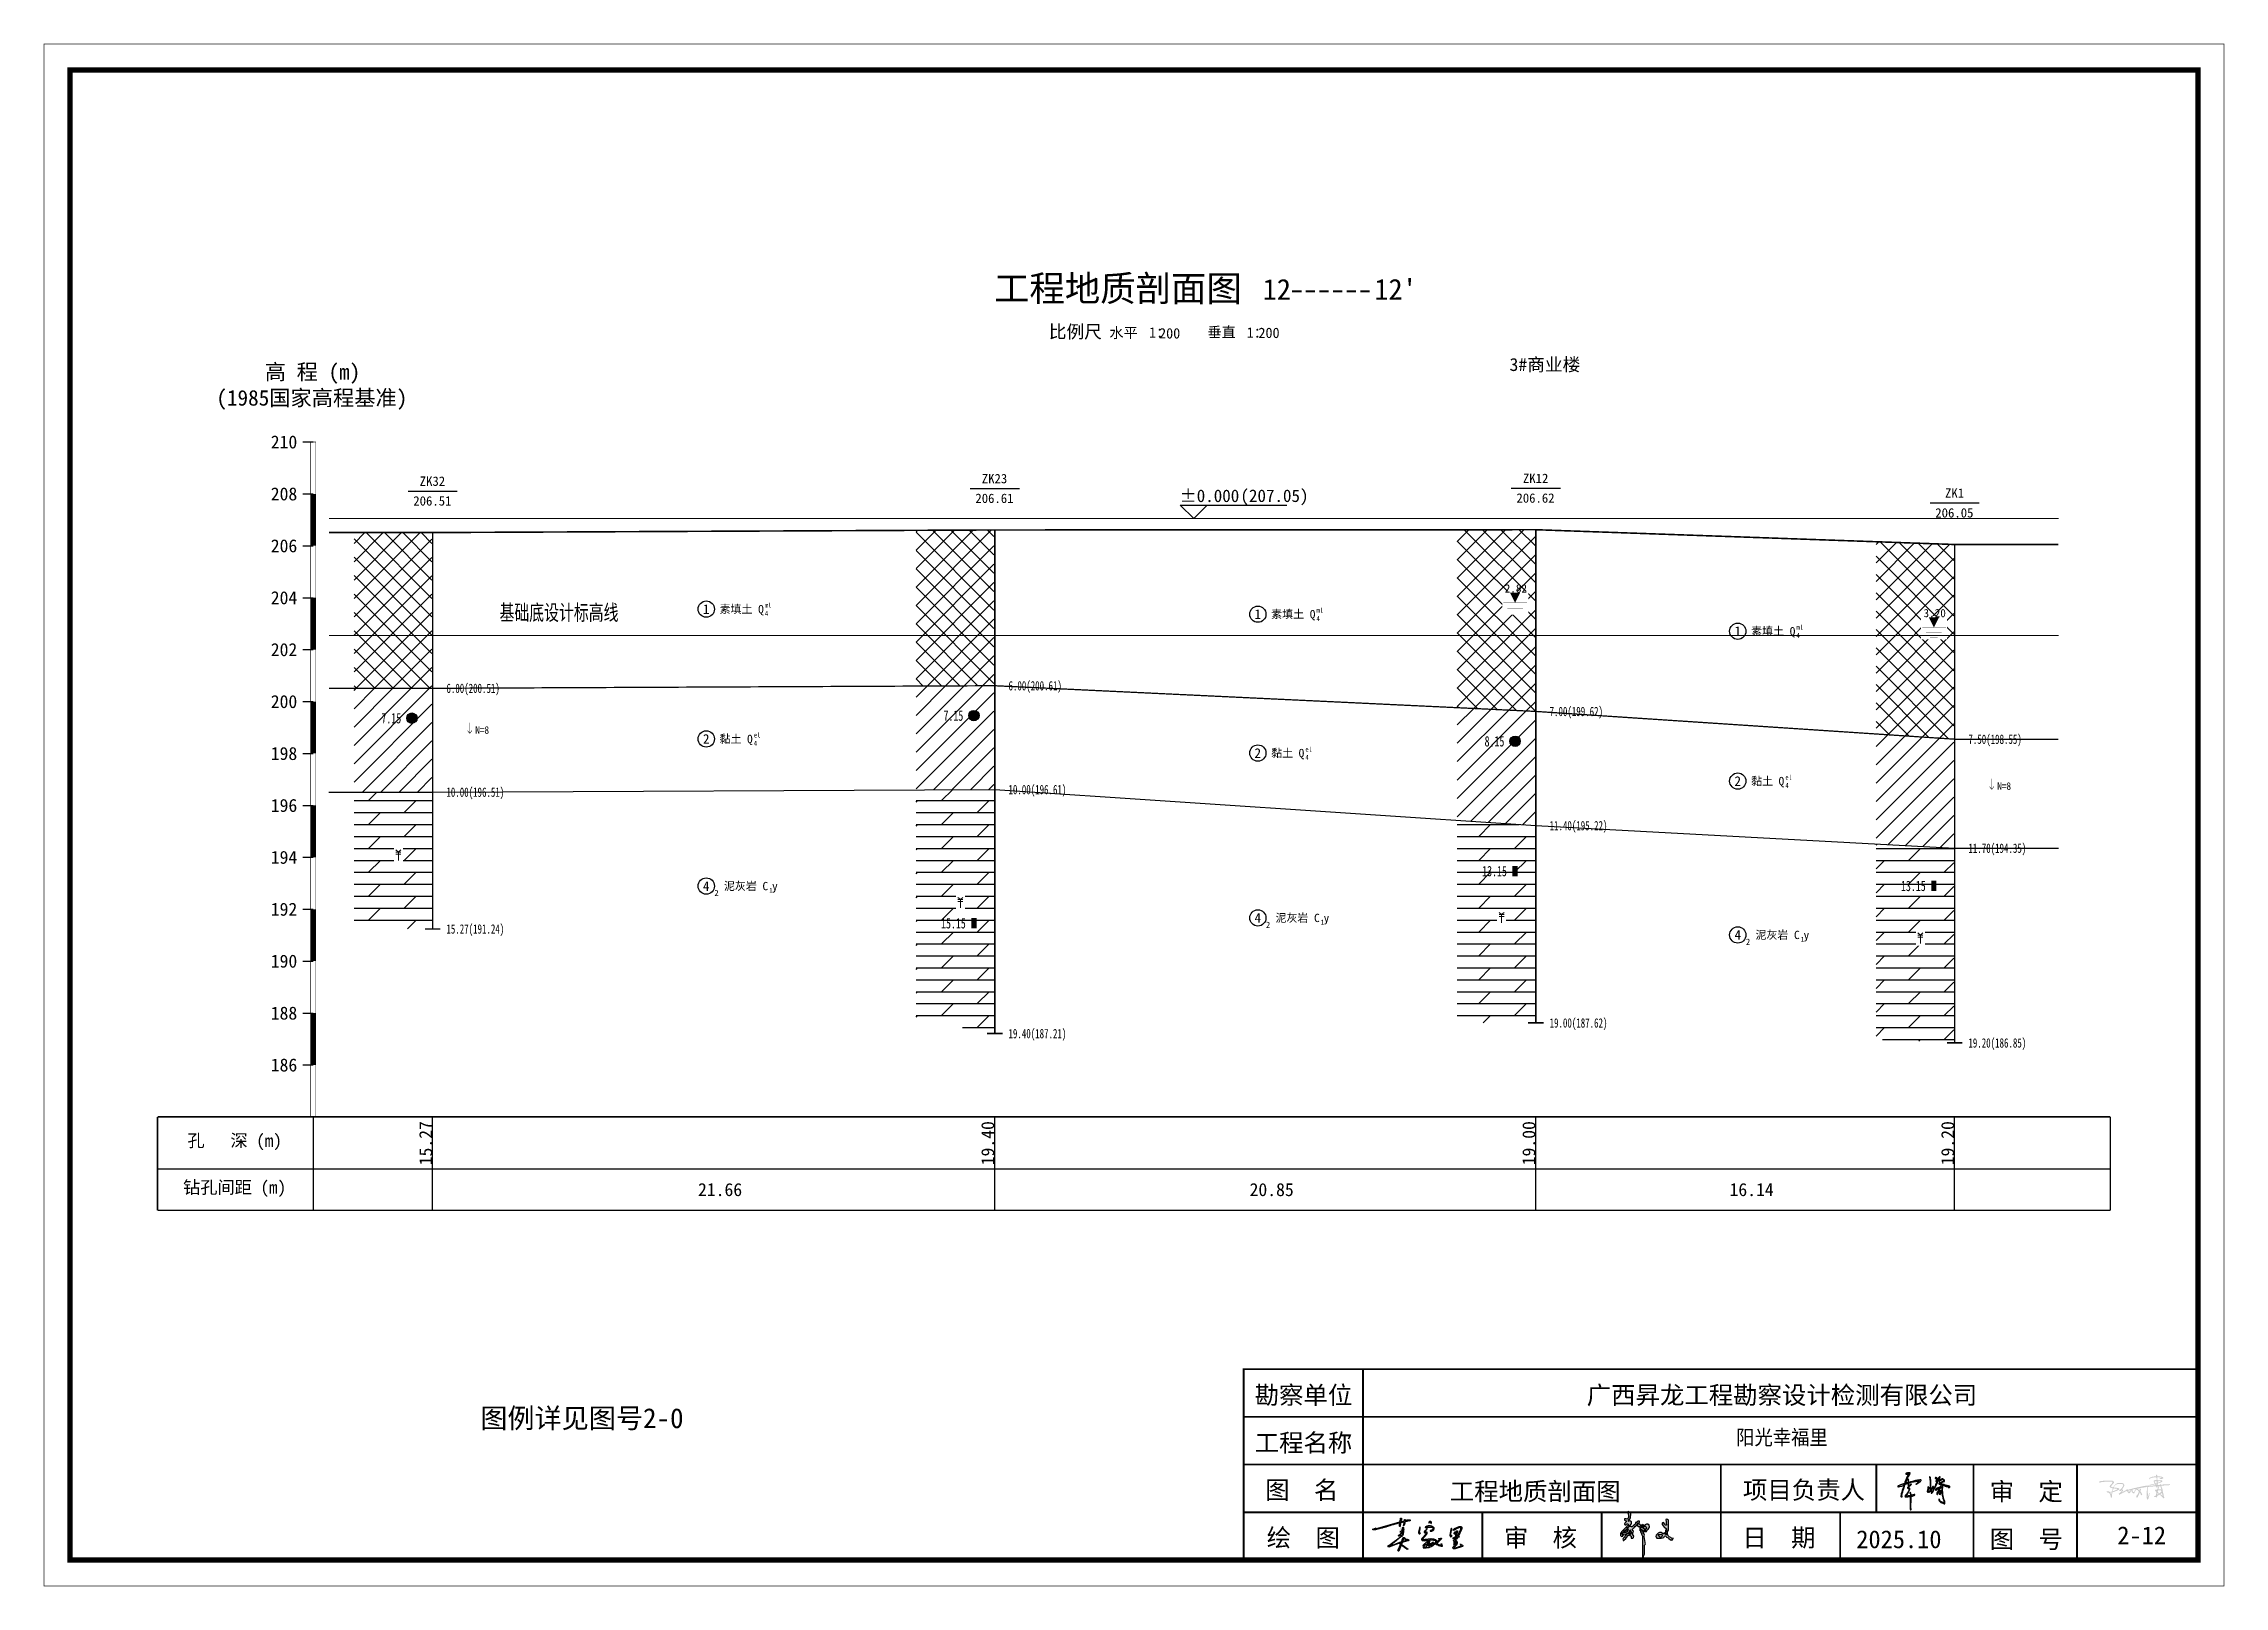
# Model space of a CAD drawing. Header units: millimetres. Extents: x -255 to 9196, y 129 to 426.
# Drawn here: x 4905.4 to 5325.6, y 129.3 to 426.4 of the extents above; entities that cross this region are included whole.
import ezdxf
from ezdxf.enums import TextEntityAlignment as Align

# ---------------------------------------------------------------- set-up
doc = ezdxf.new("R2010")
doc.units = ezdxf.units.MM
doc.linetypes.add('sx', pattern=[10, 5, 0, 5, 0])
for name, color, linetype in [('GiCAD_PouMian', 7, 'Continuous'), ('GICAD_QUYANG', 7, 'Continuous'), ('地质-图框', 7, 'Continuous'), ('地质-地层符号', 3, 'Continuous'), ('地质-地层线', 7, 'Continuous'), ('地质-地面线', 7, 'Continuous'), ('地质-填充花纹', 4, 'Continuous'), ('地质-文字', 7, 'Continuous'), ('地质-标注栏', 7, 'Continuous'), ('地质-标贯', 7, 'Continuous'), ('地质-水位线', 5, 'Continuous'), ('地质-钻孔', 7, 'Continuous')]:
    doc.layers.add(name, color=color, linetype=linetype)
doc.layers.add('不打印', color=7, linetype='Continuous', plot=False)
doc.styles.add('BG_ST', font='SIMSUN_0.TTF', dxfattribs={"width": 0.7})
doc.styles.add('LZ_FONTS_FS', font='simfang_0.ttf', dxfattribs={"width": 0.7})
doc.styles.add('LZ_PMT_LINE', font='SIMSUN_0.TTF', dxfattribs={"height": 2})
doc.styles.get("Standard").update_dxf_attribs({"font": 'simfang_0.ttf', "height": 2.5})
doc.styles.add('地下水位', font='simfang_0.ttf', dxfattribs={"width": 0.7, "height": 1.58})
doc.styles.add('地层编号', font='simfang_0.ttf', dxfattribs={"width": 0.7, "height": 1.85})
doc.styles.add('层底标注', font='simfang_0.ttf', dxfattribs={"width": 0.7, "height": 1.8})
doc.styles.add('岩土名称', font='simfang_0.ttf', dxfattribs={"width": 0.7, "height": 1.55})
doc.styles.add('时代', font='simfang_0.ttf', dxfattribs={"width": 0.7, "height": 1.6})
doc.styles.add('标注栏数据', font='simfang_0.ttf', dxfattribs={"width": 0.7, "height": 2.5})
doc.styles.add('标注栏项目', font='simfang_0.ttf', dxfattribs={"width": 0.7, "height": 3})
doc.styles.add('标贯动探', font='simfang_0.ttf', dxfattribs={"width": 0.7, "height": 1.45})
doc.styles.add('标题', font='simfang_0.ttf', dxfattribs={"width": 0.7, "height": 8})
doc.styles.add('钻孔标注', font='simfang_0.ttf', dxfattribs={"width": 0.7, "height": 1.8})
doc.styles.add('高程系统', font='simfang_0.ttf', dxfattribs={"width": 0.7, "height": 3})
doc.linetypes.add('bzhjcx', pattern='A,0.001,[2,XX1.shx,S=1,R=0,X=1,Y=0],-2', length=2.001)
doc.linetypes.add('swx', pattern='A,7,-1.5,["●",LZ_PMT_LINE,S=0.05,R=0,X=0,Y=0],-1.5', length=10)
pattern_1 = [(45, (0, 0), (-1.767767, 1.767767), []), (135, (0, 0), (-1.767767, -1.767767), [])]
pattern_2 = [(0, (0, 0), (0, 2.3), []), (45, (0, 0), (4e-16, 4.5999997), [3.252691, -6.5053825])]
pattern_3 = [(45, (0, 0), (-1.767767, 1.767767), [])]

msp = doc.modelspace()

# ---------------------------------------------------------------- texts
at = {"style": 'LZ_FONTS_FS'}
msp.add_text('12', height=4, dxfattribs=at).set_placement((5145.73, 377.09, -12.5), align=Align.RIGHT)
for s, height, p in [("12'", 4, (5161.8, 377.1, -12.5)), ('比例尺', 2.5, (5099.08, 369.69, -12.5)), ('水平', 2, (5110.75, 369.71, -12.5)), ('1：', 2, (5118.4, 369.78, -12.5)), ('200', 2, (5120.32, 369.62, -12.5)), ('垂直', 2, (5129.64, 369.86, -12.5)), ('1：', 2, (5137.21, 369.77, -12.5)), ('200', 2, (5139.46, 369.71, -12.5))]:
    msp.add_text(s, height=height, dxfattribs=at).set_placement(p)
at = {"color": 2, "style": 'LZ_FONTS_FS'}
msp.add_text('3#商业楼', height=2.5, dxfattribs=at).set_placement((5187.84, 363.36))
at = {"linetype": 'Continuous', "style": 'BG_ST', "width": 0.7}
msp.add_text('基础底设计标高线', height=3, dxfattribs=at).set_placement((4993.25, 314.44), align=Align.BOTTOM_LEFT)
for s, p in [('勘察单位', (5138.74, 164.39)), ('工程名称', (5138.74, 155.2)), ('图  名', (5140.77, 146.11)), ('项目负责人', (5232.81, 146.11)), ('审  定', (5280.35, 145.81)), ('绘  图', (5141.06, 136.92)), ('审  核', (5186.74, 136.92)), ('日  期', (5232.7, 136.92)), ('2025.10', (5254.65, 136.62)), ('图  号', (5280.35, 136.62)), ('2-12', (5304.94, 137.37))]:
    msp.add_text(s, height=3.447).set_placement(p)
at = {"style": 'LZ_PMT_LINE'}
msp.add_text('广西昇龙工程勘察设计检测有限公司', height=3.4474, dxfattribs=at).set_placement((5240.33, 164.39), align=Align.CENTER)
for s, height, p in [('图例详见图号2-0', 3.83, (5009.13, 159.75)), ('工程地质剖面图', 3.447, (5192.79, 145.84))]:
    msp.add_text(s, height=height).set_placement(p, align=Align.CENTER)
at = {"width": 0.9}
msp.add_text('阳光幸福里', height=2.873, dxfattribs=at).set_placement((5240.33, 156.53), align=Align.CENTER)
at = {"layer": 'GiCAD_PouMian', "color": 7, "style": '标题'}
msp.add_text('工程地质剖面图', height=5, dxfattribs=at).set_placement((5088.52, 376.77))
at = {"layer": 'GICAD_QUYANG', "color": 1, "linetype": 'Continuous', "width": 0.7}
for s, p in [('7.15', (4970.5, 295.49)), ('7.15', (5078.79, 295.99)), ('8.15', (5183.04, 291.04)), ('13.15', (5182.57, 266.04)), ('13.15', (5263.26, 263.19))]:
    msp.add_text(s, height=2, dxfattribs=at).set_placement(p)
at = {"layer": '地质-地层符号', "color": 7, "linetype": 'Continuous'}
for s, height, style, p in [('1', 1.85, '地层编号', (5032.44, 316.57)), ('素填土', 1.55, '岩土名称', (5035.65, 316.72)), ('Q', 1.6, '时代', (5043.08, 316.69)), ('1', 1.85, '地层编号', (5138.71, 315.59)), ('素填土', 1.55, '岩土名称', (5141.92, 315.74)), ('Q', 1.6, '时代', (5149.35, 315.72)), ('1', 1.85, '地层编号', (5231.18, 312.32)), ('素填土', 1.55, '岩土名称', (5234.39, 312.47)), ('Q', 1.6, '时代', (5241.82, 312.44)), ('2', 1.85, '地层编号', (5032.44, 291.57)), ('黏土', 1.55, '岩土名称', (5035.65, 291.72)), ('Q', 1.6, '时代', (5040.94, 291.69)), ('2', 1.85, '地层编号', (5138.71, 288.84)), ('黏土', 1.55, '岩土名称', (5141.92, 288.99)), ('Q', 1.6, '时代', (5147.21, 288.97)), ('2', 1.85, '地层编号', (5231.18, 283.44)), ('黏土', 1.55, '岩土名称', (5234.39, 283.59)), ('Q', 1.6, '时代', (5239.68, 283.57)), ('4', 1.85, '地层编号', (5032.44, 263.23)), ('泥灰岩', 1.55, '岩土名称', (5036.48, 263.38)), ('C', 1.6, '时代', (5043.91, 263.35)), ('2', 1.2, '地层编号', (5034.65, 262.23)), ('y', 1.6, '时代', (5045.75, 263.35)), ('4', 1.85, '地层编号', (5138.71, 257.09)), ('2', 1.2, '地层编号', (5140.92, 256.09)), ('泥灰岩', 1.55, '岩土名称', (5142.75, 257.24)), ('C', 1.6, '时代', (5150.18, 257.22)), ('y', 1.6, '时代', (5152.02, 257.22)), ('4', 1.85, '地层编号', (5231.18, 253.82)), ('2', 1.2, '地层编号', (5233.39, 252.82)), ('泥灰岩', 1.55, '岩土名称', (5235.22, 253.97)), ('C', 1.6, '时代', (5242.65, 253.94)), ('y', 1.6, '时代', (5244.49, 253.94))]:
    msp.add_text(s, height=height, dxfattribs=dict(at, style=style)).set_placement(p)
at = {"layer": '地质-地层符号', "color": 7, "linetype": 'Continuous', "style": '时代', "width": 0.8}
for s, p in [('4', (5044.39, 316.19)), ('ml', (5044.39, 317.76)), ('4', (5150.66, 315.22)), ('ml', (5150.66, 316.78)), ('4', (5243.13, 311.94)), ('ml', (5243.13, 313.51)), ('4', (5042.25, 291.19)), ('el', (5042.25, 292.76)), ('el', (5148.51, 290.03)), ('4', (5148.51, 288.47)), ('4', (5240.98, 283.07)), ('el', (5240.98, 284.63)), ('1', (5045.22, 262.85)), ('1', (5151.49, 256.72)), ('1', (5243.96, 253.44))]:
    msp.add_text(s, height=0.96, dxfattribs=at).set_placement(p)
at = {"layer": '地质-文字', "color": 7, "linetype": 'Continuous', "style": '高程系统'}
for s, p in [('高 程 (m)', (4948.03, 361.69)), ('(1985国家高程基准)', (4938.69, 356.69))]:
    msp.add_text(s, height=3, dxfattribs=at).set_placement(p)
at = {"layer": '地质-文字', "color": 7, "linetype": 'Continuous', "style": '层底标注', "width": 0.7}
for s, p in [('6.00(200.51)', (4983.02, 301.34)), ('6.00(200.61)', (5091.31, 301.84)), ('7.00(199.62)', (5195.56, 296.89)), ('7.50(198.55)', (5276.25, 291.54)), ('10.00(196.51)', (4983.02, 281.34)), ('10.00(196.61)', (5091.31, 281.84)), ('11.40(195.22)', (5195.56, 274.89)), ('11.70(194.35)', (5276.25, 270.54)), ('15.27(191.24)', (4983.02, 254.99)), ('19.40(187.21)', (5091.31, 234.84)), ('19.00(187.62)', (5195.56, 236.89)), ('19.20(186.85)', (5276.25, 233.04))]:
    msp.add_text(s, height=1.8, dxfattribs=at).set_placement(p)
at = {"layer": '地质-标注栏', "color": 7, "linetype": 'Continuous', "style": '标注栏数据'}
for s, p in [('15.27', (4980.27, 210.37)), ('19.40', (5088.56, 210.37)), ('19.00', (5192.81, 210.37)), ('19.20', (5273.5, 210.37))]:
    msp.add_text(s, height=2.5, rotation=90, dxfattribs=at).set_placement(p)
at = {"layer": '地质-标注栏', "color": 7, "linetype": 'Continuous', "style": '标注栏项目'}
for s, p in [('孔   深 (m)', (4933.13, 213.19)), ('钻孔间距 (m)', (4932.28, 204.19))]:
    msp.add_text(s, height=2.43, dxfattribs=at).set_placement(p, align=Align.BOTTOM_LEFT)
at = {"layer": '地质-标注栏', "color": 7, "linetype": 'Continuous', "style": '标注栏数据'}
for s, p in [('21.66', (5031.49, 204.44)), ('20.85', (5137.76, 204.44)), ('16.14', (5230.23, 204.44))]:
    msp.add_text(s, height=2.5, dxfattribs=at).set_placement(p)
at = {"layer": '地质-标贯', "color": 6, "linetype": 'Continuous', "style": '标贯动探', "width": 0.9}
for p in [(4988.57, 293.49), (5281.8, 282.69)]:
    msp.add_text('N=8', height=1.45, dxfattribs=at).set_placement(p)
at = {"layer": '地质-钻孔', "color": 7, "linetype": 'Continuous', "style": '钻孔标注'}
for s, p in [('ZK32', (4977.88, 341.24)), ('ZK23', (5086.17, 341.74)), ('ZK12', (5190.42, 341.79)), ('ZK1', (5271.74, 338.94)), ('206.51', (4976.64, 337.44)), ('206.61', (5084.93, 337.94)), ('206.62', (5189.17, 337.99)), ('206.05', (5269.87, 335.14))]:
    msp.add_text(s, height=1.8, dxfattribs=at).set_placement(p)

# ---------------------------------------------------------------- blocks, each defined once
blk = doc.blocks.new('WipeoutBlock')
blk.add_wipeout([(0, 0), (0, 1), (1, 1), (1, 0)])
blk = doc.blocks.new('FHzhong.dwg')
at = {"color": 1, "lineweight": 0}
for p, q in [((1.06, 1.62), (0.57, 2.04)), ((0.57, 1.62), (1.53, 1.62)), ((0.57, 1.25), (1.53, 1.25)), ((1.05, 0), (1.05, 1.62)), ((1.06, 1.62), (1.53, 2.04))]:
    blk.add_line(p, q, dxfattribs=at)
blk = doc.blocks.new('gkqy_yuan.dwg不标1')
at = {"layer": 'GiCAD_PouMian'}
h = blk.add_hatch(color=1, dxfattribs=at)
edge = h.paths.add_edge_path()
edge.add_arc((0, 0), 1, 0, 360)
at = {"layer": 'GICAD_QUYANG', "color": 1}
blk.add_circle((0, 0), 1, dxfattribs=at)
blk = doc.blocks.new('gkqy_yan.dwg不标1', base_point=(0, -1))
at = {"color": 1}
blk.add_solid([(-0.5, -2), (-0.5, 0), (0.5, -2), (0.5, 0)], dxfattribs=at)
blk = doc.blocks.new('gkbgfh')
at = {"linetype": 'Continuous'}
blk.add_wipeout([(-0.23, -0.2), (1.12, -0.2), (1.12, 2.33), (-0.23, 2.33)], dxfattribs=at).dxf.layer = '地质-标贯'
at = {"color": 1, "const_width": 0.1}
for points in [[(0.01, 0.61), (0.46, 0.08), (0.88, 0.64)], [(0.46, 2.13), (0.46, 0.08)]]:
    blk.add_lwpolyline(points, dxfattribs=at)
blk = doc.blocks.new('shuiweifh')
at = {"linetype": 'swx'}
blk.add_wipeout([(-2.47, -2.24), (2.54, -2.24), (2.54, 2.22), (-2.47, 2.22)], dxfattribs=at).dxf.layer = '地质-水位线'
at = {"color": 5}
for points, const_width in [([(-2.25, 0.02), (2.32, 0.02)], 0.075), ([(-1.5, -1), (1.5, -1)], 0.075), ([(-0.75, -2), (0.75, -2)], 0.05)]:
    blk.add_lwpolyline(points, dxfattribs=dict(at, const_width=const_width))
blk.add_lwpolyline([(0, 0, 0, 2, 0), (0, 2, 2, 2, 0)], format="xyseb", dxfattribs=at)
blk = doc.blocks.new('GC32')
blk.add_wipeout([(-2.26, 6.01), (17.92, 6.01), (17.93, 2.69), (-2.15, 2.71), (-2.27, 2.72)])
blk.add_text('(207.05)', height=2.408).set_placement((9.01, 3.19))
blk.add_wipeout([(-2.8, 2.72), (2.91, 2.72), (0.06, -0.14), (0.06, -0.14)])
at = {"color": 3}
for p, q in [((0, 0), (-2.6, 2.6)), ((-2.6, 2.6), (17.93, 2.6)), ((0, 0), (2.59, 2.6))]:
    blk.add_line(p, q, dxfattribs=at)
blk.add_text('±0.000', height=2.408).set_placement((-2.69, 3.18))
blk = doc.blocks.new('zhengyi')
h = blk.add_hatch(color=256)
h.dxf.hatch_style = 1
h.paths.add_polyline_path([(256.693, 181.627), (256.708, 181.638), (256.715, 181.643), (256.717, 181.651), (256.713, 181.659), (256.726, 181.657), (256.735, 181.66), (256.745, 181.669), (256.745, 181.673), (256.745, 181.675), (256.745, 181.68), (256.765, 181.68), (256.765, 181.711), (256.761, 181.711), (256.759, 181.711), (256.755, 181.711), (256.755, 181.721), (256.734, 181.721), (256.725, 181.697), (256.717, 181.686), (256.698, 181.669), (256.679, 181.655), (256.663, 181.652), (256.64, 181.659), (256.64, 181.669), (256.63, 181.669), (256.626, 181.652), (256.616, 181.642), (256.599, 181.638), (256.599, 181.628), (256.609, 181.628), (256.607, 181.624), (256.61, 181.618), (256.614, 181.617), (256.607, 181.593), (256.598, 181.58), (256.578, 181.565), (256.547, 181.565), (256.536, 181.565), (256.535, 181.556), (256.523, 181.55), (256.515, 181.555), (256.511, 181.547), (256.517, 181.535), (256.526, 181.534), (256.526, 181.513), (256.536, 181.513), (256.539, 181.522), (256.541, 181.526), (256.547, 181.534), (256.555, 181.539), (256.566, 181.533), (256.567, 181.523), (256.588, 181.523), (256.588, 181.532), (256.588, 181.536), (256.588, 181.544), (256.601, 181.547), (256.607, 181.548), (256.62, 181.549), (256.626, 181.537), (256.637, 181.531), (256.651, 181.534), (256.651, 181.544), (256.64, 181.544), (256.633, 181.555), (256.632, 181.563), (256.635, 181.575), (256.641, 181.588), (256.644, 181.594), (256.644, 181.596), (256.651, 181.607), (256.645, 181.594), (256.644, 181.594), (256.649, 181.58), (256.661, 181.575), (256.661, 181.555), (256.672, 181.555), (256.672, 181.55), (256.672, 181.548), (256.672, 181.544), (256.682, 181.544), (256.682, 181.555), (256.697, 181.563), (256.699, 181.585), (256.687, 181.596), (256.687, 181.615)])
h.paths.add_polyline_path([(256.666, 181.732), (256.653, 181.746), (256.638, 181.749), (256.62, 181.742), (256.618, 181.759), (256.625, 181.771), (256.64, 181.779), (256.65, 181.805), (256.654, 181.819), (256.656, 181.846), (256.655, 181.868), (256.648, 181.881), (256.63, 181.893), (256.622, 181.9), (256.609, 181.897), (256.604, 181.888), (256.602, 181.884), (256.605, 181.878), (256.609, 181.878), (256.619, 181.848), (256.621, 181.831), (256.62, 181.799), (256.611, 181.791), (256.607, 181.787), (256.599, 181.779), (256.582, 181.782), (256.574, 181.783), (256.557, 181.784), (256.553, 181.773), (256.557, 181.763), (256.567, 181.758), (256.58, 181.751), (256.583, 181.732), (256.573, 181.721), (256.56, 181.715), (256.555, 181.704), (256.557, 181.69), (256.568, 181.683), (256.584, 181.688), (256.588, 181.7), (256.602, 181.703), (256.613, 181.697), (256.62, 181.685), (256.576, 181.641), (256.554, 181.619), (256.51, 181.575), (256.494, 181.554), (256.489, 181.539), (256.489, 181.513), (256.499, 181.501), (256.511, 181.498), (256.526, 181.503), (256.526, 181.534), (256.517, 181.535), (256.511, 181.547), (256.515, 181.555), (256.523, 181.55), (256.535, 181.556), (256.536, 181.565), (256.547, 181.565), (256.547, 181.575), (256.567, 181.592), (256.578, 181.6), (256.599, 181.617), (256.599, 181.628), (256.599, 181.638), (256.616, 181.642), (256.626, 181.652), (256.63, 181.669), (256.64, 181.669), (256.64, 181.68), (256.645, 181.68), (256.647, 181.68), (256.651, 181.68), (256.662, 181.698), (256.666, 181.71)])
h.paths.add_polyline_path([(256.698, 181.518), (256.682, 181.534), (256.682, 181.544), (256.672, 181.544), (256.672, 181.548), (256.672, 181.55), (256.672, 181.555), (256.651, 181.555), (256.651, 181.544), (256.651, 181.534), (256.637, 181.531), (256.626, 181.537), (256.62, 181.549), (256.607, 181.548), (256.601, 181.547), (256.588, 181.544), (256.588, 181.536), (256.588, 181.532), (256.588, 181.523), (256.578, 181.523), (256.578, 181.513), (256.569, 181.51), (256.564, 181.508), (256.557, 181.503), (256.559, 181.489), (256.554, 181.478), (256.541, 181.471), (256.532, 181.462), (256.529, 181.453), (256.531, 181.44), (256.533, 181.434), (256.542, 181.431), (256.547, 181.435), (256.575, 181.465), (256.589, 181.481), (256.614, 181.513), (256.633, 181.517), (256.646, 181.514), (256.661, 181.503), (256.661, 181.49), (256.661, 181.484), (256.661, 181.471), (256.678, 181.468), (256.69, 181.471), (256.703, 181.482), (256.704, 181.504)])
h.paths.add_polyline_path([(256.872, 181.624), (256.865, 181.632), (256.849, 181.643), (256.854, 181.65), (256.862, 181.652), (256.87, 181.648), (256.87, 181.659), (256.849, 181.659), (256.849, 181.68), (256.818, 181.68), (256.818, 181.669), (256.825, 181.67), (256.831, 181.666), (256.833, 181.659), (256.837, 181.654), (256.834, 181.645), (256.828, 181.643), (256.824, 181.641), (256.818, 181.644), (256.818, 181.648), (256.807, 181.648), (256.807, 181.586), (256.818, 181.586), (256.818, 181.596), (256.824, 181.602), (256.83, 181.603), (256.838, 181.602), (256.849, 181.597), (256.853, 181.586), (256.849, 181.575), (256.87, 181.575), (256.87, 181.596), (256.878, 181.596), (256.882, 181.596), (256.89, 181.596), (256.89, 181.607), (256.88, 181.607)])
h.paths.add_polyline_path([(256.831, 181.666), (256.825, 181.67), (256.818, 181.669), (256.818, 181.68), (256.807, 181.68), (256.808, 181.687), (256.804, 181.694), (256.797, 181.695), (256.787, 181.7), (256.784, 181.713), (256.791, 181.721), (256.798, 181.729), (256.796, 181.743), (256.786, 181.747), (256.773, 181.744), (256.766, 181.741), (256.755, 181.732), (256.755, 181.711), (256.759, 181.711), (256.761, 181.711), (256.765, 181.711), (256.765, 181.68), (256.765, 181.669), (256.78, 181.66), (256.79, 181.658), (256.807, 181.659), (256.807, 181.648), (256.818, 181.648), (256.818, 181.644), (256.824, 181.641), (256.828, 181.643), (256.834, 181.645), (256.837, 181.654), (256.833, 181.659)])
h.paths.add_polyline_path([(256.953, 181.68), (256.933, 181.695), (256.912, 181.697), (256.89, 181.685), (256.876, 181.677), (256.861, 181.679), (256.849, 181.69), (256.849, 181.659), (256.901, 181.659), (256.898, 181.655), (256.901, 181.649), (256.906, 181.648), (256.91, 181.635), (256.904, 181.622), (256.89, 181.617), (256.89, 181.607), (256.89, 181.596), (256.882, 181.596), (256.878, 181.596), (256.87, 181.596), (256.87, 181.575), (256.911, 181.575), (256.917, 181.594), (256.923, 181.604), (256.937, 181.617), (256.953, 181.637), (256.958, 181.654)])
h.paths.add_polyline_path([(256.879, 181.52), (256.874, 181.534), (256.859, 181.544), (256.859, 181.575), (256.849, 181.575), (256.853, 181.586), (256.849, 181.597), (256.838, 181.602), (256.83, 181.603), (256.824, 181.602), (256.818, 181.596), (256.818, 181.586), (256.818, 181.565), (256.837, 181.526), (256.844, 181.504), (256.849, 181.461), (256.849, 181.323), (256.849, 181.255), (256.849, 181.117), (256.857, 181.117), (256.861, 181.117), (256.87, 181.117), (256.862, 181.154), (256.865, 181.176), (256.88, 181.211), (256.88, 181.269), (256.88, 181.298), (256.88, 181.357), (256.89, 181.368), (256.893, 181.378), (256.89, 181.393), (256.884, 181.437), (256.881, 181.459), (256.875, 181.503)])
h.paths.add_polyline_path([(257.234, 181.544), (257.226, 181.54), (257.222, 181.538), (257.213, 181.534), (257.213, 181.544), (257.172, 181.544), (257.149, 181.562), (257.124, 181.564), (257.099, 181.549), (257.086, 181.537), (257.08, 181.531), (257.068, 181.518), (257.063, 181.499), (257.066, 181.487), (257.078, 181.471), (257.124, 181.468), (257.148, 181.47), (257.193, 181.482), (257.197, 181.49), (257.199, 181.494), (257.203, 181.503), (257.217, 181.505), (257.228, 181.499), (257.234, 181.487), (257.261, 181.473), (257.274, 181.465), (257.297, 181.445), (257.308, 181.441), (257.314, 181.438), (257.323, 181.43), (257.331, 181.446), (257.335, 181.455), (257.344, 181.471), (257.328, 181.465), (257.313, 181.469), (257.302, 181.482), (257.28, 181.493), (257.269, 181.502), (257.255, 181.523), (257.247, 181.523), (257.243, 181.523), (257.234, 181.523)])
h.paths.add_polyline_path([(257.168, 181.518), (257.169, 181.511), (257.167, 181.503), (257.153, 181.489), (257.138, 181.485), (257.12, 181.492), (257.119, 181.501), (257.107, 181.507), (257.099, 181.503), (257.099, 181.511), (257.099, 181.515), (257.099, 181.523), (257.124, 181.523), (257.136, 181.523), (257.161, 181.523)], flags=16)
h.paths.add_polyline_path([(257.265, 181.663), (257.265, 181.696), (257.265, 181.763), (257.252, 181.774), (257.241, 181.777), (257.224, 181.773), (257.227, 181.736), (257.229, 181.717), (257.234, 181.68), (257.226, 181.68), (257.222, 181.68), (257.213, 181.68), (257.208, 181.696), (257.203, 181.703), (257.193, 181.716), (257.185, 181.723), (257.171, 181.72), (257.167, 181.711), (257.167, 181.693), (257.171, 181.683), (257.182, 181.669), (257.198, 181.65), (257.208, 181.641), (257.229, 181.628), (257.235, 181.621), (257.232, 181.61), (257.224, 181.607), (257.224, 181.596), (257.234, 181.596), (257.234, 181.584), (257.234, 181.578), (257.234, 181.565), (257.255, 181.565), (257.248, 181.576), (257.253, 181.592), (257.265, 181.596)])
h.paths.add_polyline_path([(257.245, 181.565), (257.234, 181.565), (257.234, 181.578), (257.234, 181.584), (257.234, 181.596), (257.224, 181.596), (257.224, 181.565), (257.22, 181.565), (257.218, 181.565), (257.213, 181.565), (257.213, 181.534), (257.222, 181.538), (257.226, 181.54), (257.234, 181.544), (257.234, 181.534), (257.245, 181.534)])
for p, q in [((256.557, 181.784), (256.553, 181.773)), ((256.553, 181.773), (256.557, 181.763)), ((256.56, 181.715), (256.555, 181.704)), ((256.555, 181.704), (256.557, 181.69)), ((256.574, 181.783), (256.557, 181.784)), ((256.557, 181.763), (256.567, 181.758)), ((256.557, 181.69), (256.568, 181.683)), ((256.573, 181.721), (256.56, 181.715)), ((256.567, 181.758), (256.58, 181.751)), ((256.583, 181.732), (256.573, 181.721)), ((256.582, 181.782), (256.574, 181.783)), ((256.58, 181.751), (256.583, 181.732)), ((256.599, 181.779), (256.582, 181.782)), ((256.584, 181.688), (256.588, 181.7)), ((256.588, 181.7), (256.602, 181.703)), ((256.607, 181.787), (256.599, 181.779)), ((256.604, 181.888), (256.602, 181.884)), ((256.602, 181.884), (256.605, 181.878)), ((256.602, 181.703), (256.613, 181.697)), ((256.609, 181.897), (256.604, 181.888)), ((256.605, 181.878), (256.609, 181.878)), ((256.611, 181.791), (256.607, 181.787)), ((256.622, 181.9), (256.609, 181.897)), ((256.609, 181.878), (256.619, 181.848)), ((256.62, 181.799), (256.611, 181.791)), ((256.613, 181.697), (256.62, 181.685)), ((256.618, 181.759), (256.625, 181.771)), ((256.62, 181.742), (256.618, 181.759)), ((256.619, 181.848), (256.621, 181.831)), ((256.621, 181.831), (256.62, 181.799)), ((256.638, 181.749), (256.62, 181.742)), ((256.63, 181.893), (256.622, 181.9)), ((256.625, 181.771), (256.64, 181.779)), ((256.648, 181.881), (256.63, 181.893)), ((256.653, 181.746), (256.638, 181.749)), ((256.64, 181.779), (256.65, 181.805)), ((256.655, 181.868), (256.648, 181.881)), ((256.65, 181.805), (256.654, 181.819)), ((256.651, 181.68), (256.662, 181.698)), ((256.666, 181.732), (256.653, 181.746)), ((256.654, 181.819), (256.656, 181.846)), ((256.656, 181.846), (256.655, 181.868)), ((256.662, 181.698), (256.666, 181.71)), ((256.666, 181.71), (256.666, 181.732)), ((256.725, 181.697), (256.717, 181.686)), ((256.734, 181.721), (256.725, 181.697)), ((256.755, 181.721), (256.734, 181.721)), ((256.734, 181.721), (256.755, 181.721)), ((256.755, 181.721), (256.734, 181.721)), ((256.766, 181.741), (256.755, 181.732)), ((256.755, 181.732), (256.755, 181.711)), ((256.755, 181.711), (256.755, 181.732)), ((256.755, 181.732), (256.755, 181.711)), ((256.755, 181.711), (256.755, 181.721)), ((256.755, 181.721), (256.755, 181.711)), ((256.755, 181.711), (256.755, 181.721)), ((256.755, 181.711), (256.759, 181.711)), ((256.759, 181.711), (256.755, 181.711)), ((256.759, 181.711), (256.761, 181.711)), ((256.761, 181.711), (256.759, 181.711)), ((256.761, 181.711), (256.765, 181.711)), ((256.765, 181.711), (256.761, 181.711)), ((256.765, 181.711), (256.765, 181.669)), ((256.765, 181.669), (256.765, 181.711)), ((256.765, 181.711), (256.765, 181.669)), ((256.765, 181.68), (256.765, 181.711)), ((256.765, 181.711), (256.765, 181.68)), ((256.765, 181.68), (256.765, 181.711)), ((256.773, 181.744), (256.766, 181.741)), ((256.786, 181.747), (256.773, 181.744)), ((256.784, 181.713), (256.791, 181.721)), ((256.787, 181.7), (256.784, 181.713)), ((256.796, 181.743), (256.786, 181.747)), ((256.797, 181.695), (256.787, 181.7)), ((256.791, 181.721), (256.798, 181.729)), ((256.798, 181.729), (256.796, 181.743)), ((256.804, 181.694), (256.797, 181.695)), ((256.808, 181.687), (256.804, 181.694)), ((256.861, 181.679), (256.849, 181.69)), ((256.849, 181.69), (256.849, 181.659)), ((256.849, 181.659), (256.849, 181.69)), ((256.849, 181.69), (256.849, 181.659)), ((256.912, 181.697), (256.89, 181.685)), ((256.933, 181.695), (256.912, 181.697)), ((256.953, 181.68), (256.933, 181.695)), ((257.171, 181.72), (257.167, 181.711)), ((257.167, 181.711), (257.167, 181.693)), ((257.167, 181.693), (257.171, 181.683)), ((257.185, 181.723), (257.171, 181.72)), ((257.193, 181.716), (257.185, 181.723)), ((257.203, 181.703), (257.193, 181.716)), ((257.208, 181.696), (257.203, 181.703)), ((257.213, 181.68), (257.208, 181.696)), ((257.241, 181.777), (257.224, 181.773)), ((257.224, 181.773), (257.227, 181.736)), ((257.227, 181.736), (257.229, 181.717)), ((257.229, 181.717), (257.234, 181.68)), ((257.252, 181.774), (257.241, 181.777)), ((257.265, 181.763), (257.252, 181.774)), ((257.265, 181.696), (257.265, 181.763)), ((257.265, 181.663), (257.265, 181.696)), ((256.494, 181.554), (256.489, 181.539)), ((256.489, 181.539), (256.489, 181.513)), ((256.489, 181.513), (256.499, 181.501)), ((256.51, 181.575), (256.494, 181.554)), ((256.499, 181.501), (256.511, 181.498)), ((256.554, 181.619), (256.51, 181.575)), ((256.515, 181.555), (256.511, 181.547)), ((256.511, 181.547), (256.515, 181.555)), ((256.511, 181.547), (256.517, 181.535)), ((256.517, 181.535), (256.511, 181.547)), ((256.511, 181.498), (256.526, 181.503)), ((256.523, 181.55), (256.515, 181.555)), ((256.515, 181.555), (256.523, 181.55)), ((256.517, 181.535), (256.526, 181.534)), ((256.526, 181.534), (256.517, 181.535)), ((256.535, 181.556), (256.523, 181.55)), ((256.523, 181.55), (256.535, 181.556)), ((256.526, 181.534), (256.526, 181.513)), ((256.526, 181.513), (256.526, 181.534)), ((256.526, 181.534), (256.526, 181.513)), ((256.526, 181.503), (256.526, 181.534)), ((256.526, 181.534), (256.526, 181.503)), ((256.526, 181.503), (256.526, 181.534)), ((256.526, 181.513), (256.536, 181.513)), ((256.536, 181.513), (256.526, 181.513)), ((256.526, 181.513), (256.536, 181.513)), ((256.532, 181.462), (256.529, 181.453)), ((256.529, 181.453), (256.531, 181.44)), ((256.531, 181.44), (256.533, 181.434)), ((256.541, 181.471), (256.532, 181.462)), ((256.533, 181.434), (256.542, 181.431)), ((256.536, 181.565), (256.535, 181.556)), ((256.535, 181.556), (256.536, 181.565)), ((256.578, 181.565), (256.536, 181.565)), ((256.536, 181.565), (256.578, 181.565)), ((256.578, 181.565), (256.536, 181.565)), ((256.536, 181.565), (256.547, 181.565)), ((256.547, 181.565), (256.536, 181.565)), ((256.536, 181.565), (256.547, 181.565)), ((256.536, 181.513), (256.539, 181.522)), ((256.539, 181.522), (256.541, 181.526)), ((256.541, 181.526), (256.547, 181.534)), ((256.554, 181.478), (256.541, 181.471)), ((256.542, 181.431), (256.547, 181.435)), ((256.547, 181.575), (256.567, 181.592)), ((256.567, 181.592), (256.547, 181.575)), ((256.547, 181.565), (256.547, 181.575)), ((256.547, 181.575), (256.547, 181.565)), ((256.547, 181.565), (256.547, 181.575)), ((256.547, 181.575), (256.547, 181.565)), ((256.547, 181.565), (256.547, 181.575)), ((256.547, 181.575), (256.547, 181.565)), ((256.547, 181.565), (256.578, 181.565)), ((256.578, 181.565), (256.547, 181.565)), ((256.547, 181.565), (256.578, 181.565)), ((256.547, 181.534), (256.555, 181.539)), ((256.547, 181.435), (256.575, 181.465)), ((256.576, 181.641), (256.554, 181.619)), ((256.559, 181.489), (256.554, 181.478)), ((256.555, 181.539), (256.566, 181.533)), ((256.564, 181.508), (256.557, 181.503)), ((256.557, 181.503), (256.559, 181.489)), ((256.569, 181.51), (256.564, 181.508)), ((256.566, 181.533), (256.567, 181.523)), ((256.567, 181.592), (256.578, 181.6)), ((256.578, 181.6), (256.567, 181.592)), ((256.567, 181.523), (256.588, 181.523)), ((256.588, 181.523), (256.567, 181.523)), ((256.567, 181.523), (256.588, 181.523)), ((256.568, 181.683), (256.584, 181.688)), ((256.578, 181.513), (256.569, 181.51)), ((256.575, 181.465), (256.589, 181.481)), ((256.62, 181.685), (256.576, 181.641)), ((256.578, 181.6), (256.599, 181.617)), ((256.599, 181.617), (256.578, 181.6)), ((256.598, 181.58), (256.578, 181.565)), ((256.578, 181.565), (256.598, 181.58)), ((256.588, 181.523), (256.578, 181.523)), ((256.578, 181.523), (256.588, 181.523)), ((256.588, 181.523), (256.578, 181.523)), ((256.578, 181.523), (256.578, 181.513)), ((256.578, 181.513), (256.578, 181.523)), ((256.578, 181.523), (256.578, 181.513)), ((256.588, 181.544), (256.601, 181.547)), ((256.601, 181.547), (256.588, 181.544)), ((256.588, 181.536), (256.588, 181.544)), ((256.588, 181.544), (256.588, 181.536)), ((256.588, 181.532), (256.588, 181.536)), ((256.588, 181.536), (256.588, 181.532)), ((256.588, 181.523), (256.588, 181.532)), ((256.588, 181.532), (256.588, 181.523)), ((256.589, 181.481), (256.614, 181.513)), ((256.607, 181.593), (256.598, 181.58)), ((256.598, 181.58), (256.607, 181.593)), ((256.616, 181.642), (256.599, 181.638)), ((256.599, 181.638), (256.616, 181.642)), ((256.599, 181.638), (256.599, 181.628)), ((256.599, 181.628), (256.599, 181.638)), ((256.599, 181.638), (256.599, 181.628)), ((256.599, 181.617), (256.599, 181.638)), ((256.599, 181.638), (256.599, 181.617)), ((256.599, 181.617), (256.599, 181.638)), ((256.599, 181.628), (256.609, 181.628)), ((256.609, 181.628), (256.599, 181.628)), ((256.599, 181.628), (256.609, 181.628)), ((256.609, 181.628), (256.599, 181.628)), ((256.599, 181.628), (256.609, 181.628)), ((256.609, 181.628), (256.599, 181.628)), ((256.599, 181.628), (256.599, 181.617)), ((256.599, 181.617), (256.599, 181.628)), ((256.599, 181.628), (256.599, 181.617)), ((256.601, 181.547), (256.607, 181.548)), ((256.607, 181.548), (256.601, 181.547)), ((256.609, 181.628), (256.607, 181.624)), ((256.607, 181.624), (256.609, 181.628)), ((256.607, 181.624), (256.61, 181.618)), ((256.61, 181.618), (256.607, 181.624)), ((256.614, 181.617), (256.607, 181.593)), ((256.607, 181.593), (256.614, 181.617)), ((256.607, 181.548), (256.62, 181.549)), ((256.62, 181.549), (256.607, 181.548)), ((256.61, 181.618), (256.614, 181.617)), ((256.614, 181.617), (256.61, 181.618)), ((256.614, 181.513), (256.633, 181.517)), ((256.626, 181.652), (256.616, 181.642)), ((256.616, 181.642), (256.626, 181.652)), ((256.62, 181.549), (256.626, 181.537)), ((256.626, 181.537), (256.62, 181.549)), ((256.63, 181.669), (256.626, 181.652)), ((256.626, 181.652), (256.63, 181.669)), ((256.626, 181.537), (256.637, 181.531)), ((256.637, 181.531), (256.626, 181.537)), ((256.64, 181.669), (256.63, 181.669)), ((256.63, 181.669), (256.64, 181.669)), ((256.64, 181.669), (256.63, 181.669)), ((256.63, 181.669), (256.64, 181.669)), ((256.64, 181.669), (256.63, 181.669)), ((256.63, 181.669), (256.64, 181.669)), ((256.632, 181.563), (256.635, 181.575)), ((256.635, 181.575), (256.632, 181.563)), ((256.633, 181.555), (256.632, 181.563)), ((256.632, 181.563), (256.633, 181.555)), ((256.64, 181.544), (256.633, 181.555)), ((256.633, 181.555), (256.64, 181.544)), ((256.633, 181.517), (256.646, 181.514)), ((256.635, 181.575), (256.641, 181.588)), ((256.641, 181.588), (256.635, 181.575)), ((256.637, 181.531), (256.651, 181.534)), ((256.651, 181.534), (256.637, 181.531)), ((256.64, 181.669), (256.64, 181.68)), ((256.64, 181.68), (256.64, 181.669)), ((256.64, 181.669), (256.64, 181.68)), ((256.64, 181.68), (256.645, 181.68)), ((256.64, 181.659), (256.64, 181.669)), ((256.64, 181.669), (256.64, 181.659)), ((256.64, 181.659), (256.64, 181.669)), ((256.663, 181.652), (256.64, 181.659)), ((256.651, 181.544), (256.64, 181.544)), ((256.64, 181.544), (256.651, 181.544)), ((256.651, 181.544), (256.64, 181.544)), ((256.64, 181.544), (256.651, 181.544)), ((256.651, 181.544), (256.64, 181.544)), ((256.64, 181.544), (256.651, 181.544)), ((256.641, 181.588), (256.645, 181.594)), ((256.645, 181.594), (256.641, 181.588)), ((256.651, 181.607), (256.644, 181.596)), ((256.644, 181.596), (256.651, 181.607)), ((256.644, 181.596), (256.649, 181.58)), ((256.649, 181.58), (256.644, 181.596)), ((256.645, 181.68), (256.647, 181.68)), ((256.645, 181.594), (256.651, 181.607)), ((256.651, 181.607), (256.645, 181.594)), ((256.646, 181.514), (256.661, 181.503)), ((256.647, 181.68), (256.651, 181.68)), ((256.649, 181.58), (256.661, 181.575)), ((256.661, 181.575), (256.649, 181.58)), ((256.672, 181.555), (256.651, 181.555)), ((256.651, 181.555), (256.672, 181.555)), ((256.672, 181.555), (256.651, 181.555)), ((256.651, 181.555), (256.651, 181.534)), ((256.651, 181.534), (256.651, 181.555)), ((256.651, 181.555), (256.651, 181.534)), ((256.651, 181.544), (256.651, 181.555)), ((256.651, 181.555), (256.651, 181.544)), ((256.651, 181.544), (256.651, 181.555)), ((256.651, 181.555), (256.661, 181.555)), ((256.661, 181.555), (256.651, 181.555)), ((256.651, 181.555), (256.661, 181.555)), ((256.651, 181.534), (256.651, 181.544)), ((256.651, 181.544), (256.651, 181.534)), ((256.651, 181.534), (256.651, 181.544)), ((256.661, 181.575), (256.661, 181.555)), ((256.661, 181.555), (256.661, 181.575)), ((256.661, 181.575), (256.661, 181.555)), ((256.661, 181.555), (256.661, 181.575)), ((256.661, 181.575), (256.661, 181.555)), ((256.661, 181.555), (256.661, 181.575)), ((256.661, 181.555), (256.672, 181.555)), ((256.672, 181.555), (256.661, 181.555)), ((256.661, 181.555), (256.672, 181.555)), ((256.661, 181.503), (256.661, 181.49)), ((256.661, 181.49), (256.661, 181.484)), ((256.661, 181.484), (256.661, 181.471)), ((256.661, 181.471), (256.678, 181.468)), ((256.679, 181.655), (256.663, 181.652)), ((256.672, 181.555), (256.672, 181.55)), ((256.672, 181.55), (256.672, 181.555)), ((256.672, 181.55), (256.672, 181.548)), ((256.672, 181.548), (256.672, 181.55)), ((256.672, 181.548), (256.672, 181.544)), ((256.672, 181.544), (256.672, 181.548)), ((256.672, 181.544), (256.682, 181.544)), ((256.682, 181.544), (256.672, 181.544)), ((256.672, 181.544), (256.682, 181.544)), ((256.682, 181.544), (256.672, 181.544)), ((256.672, 181.544), (256.682, 181.544)), ((256.682, 181.544), (256.672, 181.544)), ((256.678, 181.468), (256.69, 181.471)), ((256.698, 181.669), (256.679, 181.655)), ((256.682, 181.555), (256.697, 181.563)), ((256.682, 181.544), (256.682, 181.555)), ((256.682, 181.555), (256.682, 181.544)), ((256.682, 181.544), (256.682, 181.555)), ((256.682, 181.534), (256.682, 181.544)), ((256.682, 181.544), (256.682, 181.534)), ((256.682, 181.534), (256.682, 181.544)), ((256.698, 181.518), (256.682, 181.534)), ((256.687, 181.615), (256.693, 181.627)), ((256.687, 181.596), (256.687, 181.615)), ((256.699, 181.585), (256.687, 181.596)), ((256.69, 181.471), (256.703, 181.482)), ((256.693, 181.627), (256.708, 181.638)), ((256.697, 181.563), (256.699, 181.585)), ((256.717, 181.686), (256.698, 181.669)), ((256.704, 181.504), (256.698, 181.518)), ((256.703, 181.482), (256.704, 181.504)), ((256.708, 181.638), (256.715, 181.643)), ((256.717, 181.651), (256.713, 181.659)), ((256.713, 181.659), (256.726, 181.657)), ((256.715, 181.643), (256.717, 181.651)), ((256.726, 181.657), (256.735, 181.66)), ((256.735, 181.66), (256.745, 181.669)), ((256.745, 181.675), (256.745, 181.68)), ((256.745, 181.68), (256.765, 181.68)), ((256.765, 181.68), (256.745, 181.68)), ((256.745, 181.68), (256.765, 181.68)), ((256.745, 181.673), (256.745, 181.675)), ((256.745, 181.669), (256.745, 181.673)), ((256.765, 181.669), (256.78, 181.66)), ((256.78, 181.66), (256.79, 181.658)), ((256.79, 181.658), (256.807, 181.659)), ((256.807, 181.68), (256.808, 181.687)), ((256.818, 181.68), (256.807, 181.68)), ((256.807, 181.68), (256.818, 181.68)), ((256.818, 181.68), (256.807, 181.68)), ((256.807, 181.659), (256.807, 181.648)), ((256.807, 181.648), (256.807, 181.659)), ((256.807, 181.659), (256.807, 181.648)), ((256.818, 181.648), (256.807, 181.648)), ((256.807, 181.648), (256.818, 181.648)), ((256.818, 181.648), (256.807, 181.648)), ((256.807, 181.648), (256.807, 181.586)), ((256.807, 181.586), (256.807, 181.648)), ((256.807, 181.648), (256.807, 181.586)), ((256.807, 181.648), (256.818, 181.648)), ((256.818, 181.648), (256.807, 181.648)), ((256.807, 181.648), (256.818, 181.648)), ((256.807, 181.586), (256.818, 181.586)), ((256.818, 181.586), (256.807, 181.586)), ((256.807, 181.586), (256.818, 181.586)), ((256.849, 181.68), (256.818, 181.68)), ((256.818, 181.68), (256.849, 181.68)), ((256.849, 181.68), (256.818, 181.68)), ((256.818, 181.68), (256.818, 181.669)), ((256.818, 181.669), (256.818, 181.68)), ((256.818, 181.68), (256.818, 181.669)), ((256.818, 181.669), (256.818, 181.68)), ((256.818, 181.68), (256.818, 181.669)), ((256.818, 181.669), (256.818, 181.68)), ((256.818, 181.669), (256.825, 181.67)), ((256.825, 181.67), (256.818, 181.669)), ((256.818, 181.644), (256.818, 181.648)), ((256.818, 181.648), (256.818, 181.644)), ((256.824, 181.641), (256.818, 181.644)), ((256.818, 181.644), (256.824, 181.641)), ((256.824, 181.602), (256.818, 181.596)), ((256.818, 181.596), (256.824, 181.602)), ((256.818, 181.596), (256.818, 181.565)), ((256.818, 181.565), (256.818, 181.596)), ((256.818, 181.596), (256.818, 181.565)), ((256.818, 181.586), (256.818, 181.596)), ((256.818, 181.596), (256.818, 181.586)), ((256.818, 181.586), (256.818, 181.596)), ((256.818, 181.565), (256.837, 181.526)), ((256.828, 181.643), (256.824, 181.641)), ((256.824, 181.641), (256.828, 181.643)), ((256.83, 181.603), (256.824, 181.602)), ((256.824, 181.602), (256.83, 181.603)), ((256.825, 181.67), (256.831, 181.666)), ((256.831, 181.666), (256.825, 181.67)), ((256.834, 181.645), (256.828, 181.643)), ((256.828, 181.643), (256.834, 181.645)), ((256.838, 181.602), (256.83, 181.603)), ((256.83, 181.603), (256.838, 181.602)), ((256.831, 181.666), (256.833, 181.659)), ((256.833, 181.659), (256.831, 181.666)), ((256.833, 181.659), (256.837, 181.654)), ((256.837, 181.654), (256.833, 181.659)), ((256.837, 181.654), (256.834, 181.645)), ((256.834, 181.645), (256.837, 181.654)), ((256.837, 181.526), (256.844, 181.504)), ((256.849, 181.597), (256.838, 181.602)), ((256.838, 181.602), (256.849, 181.597)), ((256.844, 181.504), (256.849, 181.461)), ((256.849, 181.659), (256.849, 181.68)), ((256.849, 181.68), (256.849, 181.659)), ((256.849, 181.659), (256.849, 181.68)), ((256.87, 181.659), (256.849, 181.659)), ((256.849, 181.659), (256.87, 181.659)), ((256.87, 181.659), (256.849, 181.659)), ((256.849, 181.659), (256.901, 181.659)), ((256.901, 181.659), (256.849, 181.659)), ((256.849, 181.659), (256.901, 181.659)), ((256.849, 181.643), (256.854, 181.65)), ((256.854, 181.65), (256.849, 181.643)), ((256.865, 181.632), (256.849, 181.643)), ((256.849, 181.643), (256.865, 181.632)), ((256.853, 181.586), (256.849, 181.597)), ((256.849, 181.597), (256.853, 181.586)), ((256.849, 181.575), (256.853, 181.586)), ((256.853, 181.586), (256.849, 181.575)), ((256.859, 181.575), (256.849, 181.575)), ((256.849, 181.575), (256.859, 181.575)), ((256.859, 181.575), (256.849, 181.575)), ((256.849, 181.575), (256.87, 181.575)), ((256.87, 181.575), (256.849, 181.575)), ((256.849, 181.575), (256.87, 181.575)), ((256.849, 181.461), (256.849, 181.323)), ((256.854, 181.65), (256.862, 181.652)), ((256.862, 181.652), (256.854, 181.65)), ((256.859, 181.544), (256.859, 181.575)), ((256.859, 181.575), (256.859, 181.544)), ((256.859, 181.544), (256.859, 181.575)), ((256.874, 181.534), (256.859, 181.544)), ((256.876, 181.677), (256.861, 181.679)), ((256.862, 181.652), (256.87, 181.648)), ((256.87, 181.648), (256.862, 181.652)), ((256.872, 181.624), (256.865, 181.632)), ((256.865, 181.632), (256.872, 181.624)), ((256.87, 181.648), (256.87, 181.659)), ((256.87, 181.659), (256.87, 181.648)), ((256.87, 181.648), (256.87, 181.659)), ((256.901, 181.659), (256.87, 181.659)), ((256.87, 181.659), (256.901, 181.659)), ((256.901, 181.659), (256.87, 181.659)), ((256.87, 181.659), (256.87, 181.648)), ((256.87, 181.648), (256.87, 181.659)), ((256.87, 181.659), (256.87, 181.648)), ((256.87, 181.575), (256.87, 181.596)), ((256.87, 181.596), (256.87, 181.575)), ((256.87, 181.575), (256.87, 181.596)), ((256.87, 181.596), (256.878, 181.596)), ((256.878, 181.596), (256.87, 181.596)), ((256.87, 181.596), (256.87, 181.575)), ((256.87, 181.575), (256.87, 181.596)), ((256.87, 181.596), (256.87, 181.575)), ((256.87, 181.575), (256.911, 181.575)), ((256.911, 181.575), (256.87, 181.575)), ((256.87, 181.575), (256.911, 181.575)), ((256.88, 181.607), (256.872, 181.624)), ((256.872, 181.624), (256.88, 181.607)), ((256.879, 181.52), (256.874, 181.534)), ((256.875, 181.503), (256.879, 181.52)), ((256.881, 181.459), (256.875, 181.503)), ((256.89, 181.685), (256.876, 181.677)), ((256.878, 181.596), (256.882, 181.596)), ((256.882, 181.596), (256.878, 181.596)), ((256.89, 181.607), (256.88, 181.607)), ((256.88, 181.607), (256.89, 181.607)), ((256.89, 181.607), (256.88, 181.607)), ((256.88, 181.607), (256.89, 181.607)), ((256.89, 181.607), (256.88, 181.607)), ((256.88, 181.607), (256.89, 181.607)), ((256.88, 181.357), (256.89, 181.368)), ((256.88, 181.298), (256.88, 181.357)), ((256.884, 181.437), (256.881, 181.459)), ((256.882, 181.596), (256.89, 181.596)), ((256.89, 181.596), (256.882, 181.596)), ((256.89, 181.393), (256.884, 181.437)), ((256.904, 181.622), (256.89, 181.617)), ((256.89, 181.617), (256.904, 181.622)), ((256.89, 181.617), (256.89, 181.596)), ((256.89, 181.596), (256.89, 181.617)), ((256.89, 181.617), (256.89, 181.596)), ((256.89, 181.607), (256.89, 181.617)), ((256.89, 181.617), (256.89, 181.607)), ((256.89, 181.607), (256.89, 181.617)), ((256.89, 181.596), (256.89, 181.607)), ((256.89, 181.607), (256.89, 181.596)), ((256.89, 181.596), (256.89, 181.607)), ((256.893, 181.378), (256.89, 181.393)), ((256.89, 181.368), (256.893, 181.378)), ((256.901, 181.659), (256.898, 181.655)), ((256.898, 181.655), (256.901, 181.659)), ((256.898, 181.655), (256.901, 181.649)), ((256.901, 181.649), (256.898, 181.655)), ((256.901, 181.649), (256.906, 181.648)), ((256.906, 181.648), (256.901, 181.649)), ((256.91, 181.635), (256.904, 181.622)), ((256.904, 181.622), (256.91, 181.635)), ((256.906, 181.648), (256.91, 181.635)), ((256.91, 181.635), (256.906, 181.648)), ((256.911, 181.575), (256.917, 181.594)), ((256.917, 181.594), (256.923, 181.604)), ((256.923, 181.604), (256.937, 181.617)), ((256.937, 181.617), (256.953, 181.637)), ((256.958, 181.654), (256.953, 181.68)), ((256.953, 181.637), (256.958, 181.654)), ((257.068, 181.518), (257.063, 181.499)), ((257.063, 181.499), (257.066, 181.487)), ((257.066, 181.487), (257.078, 181.471)), ((257.08, 181.531), (257.068, 181.518)), ((257.078, 181.471), (257.124, 181.468)), ((257.086, 181.537), (257.08, 181.531)), ((257.099, 181.549), (257.086, 181.537)), ((257.124, 181.564), (257.099, 181.549)), ((257.124, 181.523), (257.099, 181.523)), ((257.099, 181.523), (257.099, 181.515)), ((257.099, 181.515), (257.099, 181.511)), ((257.099, 181.511), (257.099, 181.503)), ((257.099, 181.503), (257.107, 181.507)), ((257.107, 181.507), (257.119, 181.501)), ((257.119, 181.501), (257.12, 181.492)), ((257.12, 181.492), (257.138, 181.485)), ((257.149, 181.562), (257.124, 181.564)), ((257.136, 181.523), (257.124, 181.523)), ((257.124, 181.468), (257.148, 181.47)), ((257.161, 181.523), (257.136, 181.523)), ((257.138, 181.485), (257.153, 181.489)), ((257.148, 181.47), (257.193, 181.482)), ((257.172, 181.544), (257.149, 181.562)), ((257.153, 181.489), (257.167, 181.503)), ((257.168, 181.518), (257.161, 181.523)), ((257.167, 181.503), (257.169, 181.511)), ((257.169, 181.511), (257.168, 181.518)), ((257.171, 181.683), (257.182, 181.669)), ((257.213, 181.544), (257.172, 181.544)), ((257.172, 181.544), (257.213, 181.544)), ((257.213, 181.544), (257.172, 181.544)), ((257.182, 181.669), (257.198, 181.65)), ((257.193, 181.482), (257.197, 181.49)), ((257.197, 181.49), (257.199, 181.494)), ((257.198, 181.65), (257.208, 181.641)), ((257.199, 181.494), (257.203, 181.503)), ((257.203, 181.503), (257.217, 181.505)), ((257.208, 181.641), (257.229, 181.628)), ((257.222, 181.68), (257.213, 181.68)), ((257.218, 181.565), (257.213, 181.565)), ((257.213, 181.565), (257.213, 181.534)), ((257.213, 181.534), (257.213, 181.565)), ((257.213, 181.565), (257.213, 181.534)), ((257.213, 181.534), (257.213, 181.544)), ((257.213, 181.544), (257.213, 181.534)), ((257.213, 181.534), (257.213, 181.544)), ((257.222, 181.538), (257.213, 181.534)), ((257.213, 181.534), (257.222, 181.538)), ((257.217, 181.505), (257.228, 181.499)), ((257.22, 181.565), (257.218, 181.565)), ((257.224, 181.565), (257.22, 181.565)), ((257.226, 181.68), (257.222, 181.68)), ((257.226, 181.54), (257.222, 181.538)), ((257.222, 181.538), (257.226, 181.54)), ((257.232, 181.61), (257.224, 181.607)), ((257.224, 181.607), (257.224, 181.596)), ((257.224, 181.596), (257.224, 181.607)), ((257.224, 181.607), (257.224, 181.596)), ((257.234, 181.596), (257.224, 181.596)), ((257.224, 181.596), (257.234, 181.596)), ((257.234, 181.596), (257.224, 181.596)), ((257.224, 181.596), (257.224, 181.565)), ((257.224, 181.565), (257.224, 181.596)), ((257.224, 181.596), (257.224, 181.565)), ((257.224, 181.596), (257.234, 181.596)), ((257.234, 181.596), (257.224, 181.596)), ((257.224, 181.596), (257.234, 181.596)), ((257.234, 181.68), (257.226, 181.68)), ((257.234, 181.544), (257.226, 181.54)), ((257.226, 181.54), (257.234, 181.544)), ((257.228, 181.499), (257.234, 181.487)), ((257.229, 181.628), (257.235, 181.621)), ((257.235, 181.621), (257.232, 181.61)), ((257.234, 181.584), (257.234, 181.596)), ((257.234, 181.596), (257.234, 181.584)), ((257.234, 181.578), (257.234, 181.584)), ((257.234, 181.584), (257.234, 181.578)), ((257.234, 181.565), (257.234, 181.578)), ((257.234, 181.578), (257.234, 181.565)), ((257.245, 181.565), (257.234, 181.565)), ((257.234, 181.565), (257.245, 181.565)), ((257.245, 181.565), (257.234, 181.565)), ((257.234, 181.565), (257.255, 181.565)), ((257.255, 181.565), (257.234, 181.565)), ((257.234, 181.565), (257.255, 181.565)), ((257.234, 181.523), (257.234, 181.544)), ((257.234, 181.544), (257.234, 181.523)), ((257.234, 181.523), (257.234, 181.544)), ((257.234, 181.544), (257.234, 181.534)), ((257.234, 181.534), (257.234, 181.544)), ((257.234, 181.544), (257.234, 181.534)), ((257.234, 181.534), (257.245, 181.534)), ((257.245, 181.534), (257.234, 181.534)), ((257.234, 181.534), (257.245, 181.534)), ((257.243, 181.523), (257.234, 181.523)), ((257.234, 181.487), (257.261, 181.473)), ((257.247, 181.523), (257.243, 181.523)), ((257.245, 181.534), (257.245, 181.565)), ((257.245, 181.565), (257.245, 181.534)), ((257.245, 181.534), (257.245, 181.565)), ((257.255, 181.523), (257.247, 181.523)), ((257.248, 181.576), (257.253, 181.592)), ((257.255, 181.565), (257.248, 181.576)), ((257.253, 181.592), (257.265, 181.596)), ((257.269, 181.502), (257.255, 181.523)), ((257.261, 181.473), (257.274, 181.465)), ((257.265, 181.596), (257.265, 181.663)), ((257.28, 181.493), (257.269, 181.502)), ((257.274, 181.465), (257.297, 181.445)), ((257.302, 181.482), (257.28, 181.493)), ((257.297, 181.445), (257.308, 181.441)), ((257.313, 181.469), (257.302, 181.482)), ((257.308, 181.441), (257.314, 181.438)), ((257.328, 181.465), (257.313, 181.469)), ((257.314, 181.438), (257.323, 181.43)), ((257.323, 181.43), (257.331, 181.446)), ((257.344, 181.471), (257.328, 181.465)), ((257.331, 181.446), (257.335, 181.455)), ((257.335, 181.455), (257.344, 181.471)), ((256.849, 181.323), (256.849, 181.255)), ((256.849, 181.255), (256.849, 181.117)), ((256.849, 181.117), (256.857, 181.117)), ((256.857, 181.117), (256.861, 181.117)), ((256.861, 181.117), (256.87, 181.117)), ((256.862, 181.154), (256.865, 181.176)), ((256.87, 181.117), (256.862, 181.154)), ((256.865, 181.176), (256.88, 181.211)), ((256.88, 181.269), (256.88, 181.298)), ((256.88, 181.211), (256.88, 181.269))]:
    blk.add_line(p, q)

# ---------------------------------------------------------------- hatches: boundary and pattern name
at = {"linetype": 'Continuous'}
h = msp.add_hatch(color=0, dxfattribs=at)
edge = h.paths.add_edge_path()
edge.add_spline(control_points=[(5264.82, 151), (5264.82, 151), (5264.6, 150.97), (5264.47, 150.9), (5264.31, 150.82), (5264.19, 150.88), (5264.16, 150.96), (5264.2, 151.06), (5264.34, 151.04), (5264.51, 151.12), (5264.72, 151.15), (5265.03, 151.18), (5265, 150.96), (5264.94, 150.81), (5264.84, 150.66), (5264.75, 150.5), (5264.64, 150.33), (5264.54, 150.11), (5264.45, 149.84), (5264.31, 149.64), (5264.27, 149.43), (5264.21, 149.32), (5264.11, 149.16), (5264.28, 149.17), (5264.38, 149.22), (5264.51, 149.23), (5264.66, 149.25), (5264.59, 149.49), (5264.63, 149.64), (5264.59, 149.84), (5264.77, 149.84), (5264.71, 149.64), (5264.74, 149.49), (5264.72, 149.34), (5264.78, 149.25), (5264.98, 149.37), (5265.26, 149.42), (5265.67, 149.55), (5266.07, 149.63), (5266.46, 149.73), (5266.79, 149.73), (5267.01, 149.8), (5267.19, 149.73), (5267.09, 149.52), (5266.85, 149.35), (5266.56, 149.14), (5266.3, 148.98), (5266.18, 148.92), (5266.11, 148.89), (5266.21, 149), (5266.3, 149.07), (5266.5, 149.2), (5266.66, 149.34), (5266.79, 149.44), (5266.83, 149.55), (5266.67, 149.6), (5266.02, 149.38), (5265.39, 149.47), (5264.72, 149.11), (5264.75, 149.07), (5264.72, 148.95), (5264.77, 148.83), (5264.75, 148.68), (5264.84, 148.63), (5264.91, 148.75), (5265.02, 148.83), (5265.11, 148.92), (5265.18, 149), (5265.27, 148.98), (5265.25, 148.82), (5265.07, 148.73), (5264.91, 148.54), (5264.76, 148.45), (5264.67, 148.36), (5264.67, 148.29), (5264.7, 148.17), (5264.93, 148.24), (5264.98, 147.92), (5264.84, 147.58), (5264.62, 147.19), (5264.38, 146.87), (5264.24, 146.77), (5264.2, 146.68), (5264.38, 146.63), (5264.56, 146.7), (5264.83, 146.72), (5264.97, 146.74), (5265.09, 146.76), (5265.06, 146.91), (5265.06, 147.02), (5265.06, 147.18), (5264.93, 147.19), (5264.96, 147.38), (5265.2, 147.28), (5265.16, 147.06), (5265.22, 146.93), (5265.18, 146.77), (5265.47, 146.87), (5265.63, 146.9), (5265.81, 146.94), (5265.89, 146.98), (5265.91, 146.94), (5265.92, 146.9), (5265.92, 146.86), (5265.91, 146.81), (5265.86, 146.81), (5265.68, 146.74), (5265.49, 146.69), (5265.28, 146.67), (5265.26, 146.65), (5265.22, 146.65), (5265.24, 146.62), (5265.18, 146.28), (5265.23, 145.64), (5265.16, 144.87), (5265.15, 144.35), (5265.23, 144.12), (5265.18, 143.99), (5264.99, 144.04), (5265.03, 144.87), (5265.04, 145.58), (5265.03, 146.31), (5265.06, 146.49), (5265.02, 146.54), (5265, 146.6), (5264.81, 146.57), (5264.55, 146.5), (5264.29, 146.54), (5264.07, 146.48), (5264.05, 146.55), (5264.03, 146.61), (5264.06, 146.71), (5264.17, 146.87), (5264.44, 147.09), (5264.61, 147.43), (5264.74, 147.71), (5264.81, 147.89), (5264.82, 148.1), (5264.64, 148.16), (5264.47, 148.2), (5264.49, 148.36), (5264.61, 148.42), (5264.71, 148.48), (5264.73, 148.6), (5264.61, 148.67), (5264.6, 148.84), (5264.66, 149), (5264.57, 149.1), (5264.39, 149.01), (5264.22, 149), (5264.02, 148.91), (5263.98, 148.62), (5263.83, 148.22), (5263.63, 147.67), (5263.56, 147.23), (5263.42, 146.96), (5263.46, 146.82), (5263.44, 146.7), (5263.51, 146.6), (5263.47, 146.52), (5263.43, 146.47), (5263.36, 146.48), (5263.27, 146.49), (5263.25, 146.64), (5263.31, 147.16), (5263.54, 147.84), (5263.81, 148.51), (5263.81, 148.76), (5263.9, 148.86), (5263.77, 148.85), (5263.66, 148.57), (5263.18, 148.57), (5262.84, 148.49), (5262.71, 148.4), (5262.63, 148.46), (5262.64, 148.58), (5262.79, 148.69), (5263.04, 148.77), (5263.36, 148.93), (5263.67, 148.97), (5263.85, 149.05), (5263.98, 149.04), (5263.99, 149.26), (5264.23, 149.77), (5264.35, 150.46), (5264.75, 150.81), (5264.8, 150.89), (5264.83, 150.93), (5264.84, 150.96), (5264.86, 150.99), (5264.82, 151), (5264.82, 151)], knot_values=[0, 0, 0, 0, 0.197659, 0.38152, 0.566109, 0.652135, 0.748753, 0.807036, 0.92578, 1.122031, 1.368988, 1.626652, 1.76802, 1.918621, 2.118344, 2.300641, 2.476901, 2.727997, 3.020459, 3.30281, 3.467088, 3.639635, 3.748419, 3.829445, 4.003086, 4.123696, 4.214806, 4.40081, 4.667341, 4.776567, 4.878347, 5.011798, 5.239779, 5.391232, 5.421408, 5.561877, 5.912571, 6.38166, 6.788598, 7.158235, 7.581854, 7.75821, 7.879208, 8.024703, 8.302733, 8.776744, 9.113748, 9.171835, 9.21185, 9.282009, 9.431192, 9.655122, 9.945004, 10.084012, 10.156313, 10.23478, 10.492922, 12.265977, 12.308224, 12.341497, 12.381398, 12.643767, 12.73859, 12.784271, 12.894334, 13.057034, 13.22312, 13.293963, 13.355493, 13.427134, 13.691979, 13.931156, 14.154695, 14.230531, 14.280349, 14.357953, 14.559753, 14.73671, 15.127693, 15.701362, 16.09181, 16.245167, 16.284172, 16.325965, 16.693564, 16.937976, 17.092889, 17.140175, 17.268068, 17.432612, 17.543247, 17.640717, 17.742204, 17.919021, 18.124187, 18.330875, 18.38331, 18.514374, 18.915136, 19.05586, 19.094889, 19.129342, 19.171939, 19.2281, 19.253164, 19.30045, 19.335915, 19.866366, 19.900833, 19.91431, 19.956102, 19.971506, 20.016335, 20.975658, 21.868584, 22.374573, 22.482502, 22.597173, 22.697846, 22.941553, 24.708467, 25.088101, 25.161193, 25.220954, 25.277606, 25.350797, 25.711986, 26.113546, 26.20435, 26.256258, 26.30822, 26.383415, 26.54161, 26.923438, 27.405824, 27.649529, 27.849929, 27.988286, 28.210288, 28.334066, 28.448614, 28.601664, 28.712075, 28.802319, 28.905249, 29.053216, 29.28859, 29.3441, 29.421244, 29.800842, 29.895833, 30.034219, 30.598059, 31.241971, 31.744499, 31.964954, 32.082734, 32.192402, 32.311997, 32.392136, 32.448377, 32.505145, 32.585331, 32.68582, 32.890345, 34.212601, 34.822842, 34.959792, 35.019354, 35.099489, 35.175216, 35.910229, 36.17828, 36.27437, 36.332015, 36.438545, 36.566652, 36.87459, 37.22398, 37.642874, 37.759289, 37.851306, 37.959659, 38.310672, 39.66111, 39.8191, 39.895663, 39.943134, 39.968266, 39.993907, 40.020381, 40.020381, 40.020381, 40.020381], degree=3, periodic=0)
h = msp.add_hatch(color=0, dxfattribs=at)
edge = h.paths.add_edge_path()
edge.add_spline(control_points=[(5268.75, 150.19), (5268.75, 150.19), (5268.7, 150.37), (5268.87, 150.36), (5268.96, 150.23), (5268.99, 149.93), (5269.04, 149.38), (5269.02, 148.81), (5269.05, 148.29), (5269.08, 148.13), (5269.06, 147.94), (5269.13, 147.99), (5269.15, 148.1), (5269.25, 148.18), (5269.33, 148.25), (5269.35, 148.33), (5269.34, 148.41), (5269.36, 148.53), (5269.46, 148.52), (5269.54, 148.47), (5269.52, 148.38), (5269.46, 148.31), (5269.49, 148.22), (5269.57, 148.2), (5269.64, 148.28), (5269.88, 148.6), (5270.04, 149.21), (5270.28, 149.54), (5270.42, 149.81), (5270.24, 149.77), (5270.22, 149.63), (5270.13, 149.53), (5270.06, 149.44), (5269.91, 149.48), (5270.01, 149.61), (5270.05, 149.7), (5270.08, 149.76), (5270.09, 149.81), (5270.05, 149.85), (5270.07, 149.92), (5270.03, 149.99), (5269.96, 150.06), (5269.84, 150.09), (5269.87, 150.18), (5269.91, 150.23), (5269.94, 150.22), (5269.99, 150.22), (5270.05, 150.21), (5270.12, 150.18), (5270.22, 150.15), (5270.19, 150.05), (5270.13, 149.98), (5270.13, 149.9), (5270.13, 149.78), (5270.28, 149.92), (5270.41, 150.06), (5270.56, 150.26), (5270.7, 150.38), (5270.79, 150.35), (5270.79, 150.24), (5270.68, 150.09), (5270.41, 149.33), (5269.9, 148.52), (5269.57, 147.67), (5269.39, 147.43), (5269.31, 147.35), (5269.28, 147.25), (5269.19, 147.25), (5269.09, 147.22), (5269.1, 147.34), (5269.17, 147.41), (5269.18, 147.5), (5269.19, 147.64), (5269.26, 147.6), (5269.29, 147.58), (5269.36, 147.57), (5269.39, 147.71), (5269.48, 147.78), (5269.53, 147.92), (5269.43, 148.01), (5269.45, 148.12), (5269.33, 148.18), (5269.29, 147.98), (5269.15, 147.88), (5269.05, 147.69), (5268.91, 147.55), (5268.75, 147.45), (5268.59, 147.37), (5268.44, 147.37), (5268.31, 147.46), (5268.33, 147.72), (5268.41, 147.96), (5268.47, 148.21), (5268.41, 148.36), (5268.49, 148.44), (5268.57, 148.4), (5268.62, 148.3), (5268.75, 148.24), (5268.82, 148.17), (5268.89, 148.1), (5268.94, 148.19), (5268.89, 148.37), (5268.91, 148.81), (5268.86, 149.31), (5268.85, 149.75), (5268.77, 149.98), (5268.84, 150.11), (5268.75, 150.19), (5268.75, 150.19)], knot_values=[0, 0, 0, 0, 0.151641, 0.238659, 0.376664, 0.590515, 1.141021, 2.014882, 2.347755, 2.615323, 2.676021, 2.710593, 2.804102, 3.007035, 3.061602, 3.13322, 3.245143, 3.315186, 3.427304, 3.477072, 3.564265, 3.655727, 3.739894, 3.799056, 3.87173, 4.029935, 5.057343, 5.495043, 5.597064, 5.685824, 5.870477, 5.988218, 6.103187, 6.183129, 6.327156, 6.441553, 6.499549, 6.531273, 6.581438, 6.655339, 6.72585, 6.812621, 6.931223, 7.021295, 7.055988, 7.084035, 7.115588, 7.194681, 7.265663, 7.364865, 7.435714, 7.528285, 7.616981, 7.694766, 7.78323, 8.036039, 8.413504, 8.498284, 8.569266, 8.640116, 8.796808, 9.11983, 11.055099, 11.664171, 11.835983, 11.928577, 12.010113, 12.106825, 12.184086, 12.258206, 12.373062, 12.483201, 12.58762, 12.624928, 12.680159, 12.714126, 12.812598, 13.001774, 13.096833, 13.217036, 13.332331, 13.402875, 13.528845, 13.768977, 13.951307, 14.158673, 14.352187, 14.53796, 14.658549, 14.786357, 14.957076, 15.350749, 15.580771, 15.713776, 15.795278, 15.84804, 15.944469, 16.12046, 16.24941, 16.284195, 16.350242, 16.460828, 16.859637, 17.639134, 17.969349, 18.182657, 18.322554, 18.394148, 18.394148, 18.394148, 18.394148], degree=3, periodic=0)
edge = h.paths.add_edge_path()
edge.add_spline(control_points=[(5268.53, 148.08), (5268.53, 148.08), (5268.59, 148.16), (5268.68, 148.15), (5268.74, 148.06), (5268.84, 147.99), (5268.96, 147.97), (5268.99, 147.88), (5268.93, 147.81), (5268.87, 147.7), (5268.75, 147.56), (5268.6, 147.52), (5268.42, 147.56), (5268.48, 147.73), (5268.49, 147.88), (5268.51, 147.97), (5268.53, 148.08), (5268.53, 148.08)], knot_values=[0, 0, 0, 0, 0.075273, 0.154812, 0.252221, 0.377888, 0.530519, 0.569008, 0.63793, 0.773479, 0.964927, 1.137476, 1.253643, 1.402924, 1.561683, 1.692143, 1.765906, 1.765906, 1.765906, 1.765906], degree=3, periodic=0)
h = msp.add_hatch(color=0, dxfattribs=at)
edge = h.paths.add_edge_path()
edge.add_spline(control_points=[(5270.13, 147.91), (5270.13, 147.91), (5270.1, 147.86), (5270.12, 147.8), (5270.03, 147.78), (5269.91, 147.79), (5269.94, 147.91), (5269.98, 148.06), (5270.25, 148.15), (5270.46, 148.32), (5270.71, 148.27), (5270.76, 148.38), (5270.77, 148.45), (5270.81, 148.52), (5270.87, 148.5), (5270.92, 148.5), (5270.98, 148.47), (5270.89, 148.37), (5271.11, 148.41), (5271.19, 148.42), (5271.3, 148.43), (5271.34, 148.35), (5271.28, 148.26), (5271.22, 147.95), (5271.3, 147.52), (5271.3, 146.94), (5271.44, 146.5), (5271.48, 146.08), (5271.7, 145.76), (5271.74, 145.48), (5271.72, 145.11), (5271.4, 145.28), (5271.12, 145.3), (5270.76, 145.55), (5270.65, 145.78), (5270.46, 146.05), (5270.63, 146.08), (5270.68, 145.78), (5270.96, 145.51), (5271.3, 145.44), (5271.52, 145.38), (5271.64, 145.54), (5271.36, 145.87), (5271.38, 146.32), (5271.17, 146.79), (5271.17, 147.04), (5271.16, 147.31), (5270.99, 147.19), (5270.94, 147.06), (5270.8, 146.97), (5270.58, 147.02), (5270.67, 147.26), (5270.88, 147.23), (5271.01, 147.31), (5271.1, 147.38), (5271.12, 147.53), (5271.11, 147.74), (5271.1, 147.98), (5271.12, 148.15), (5271.17, 148.29), (5271.02, 148.32), (5270.92, 148.25), (5270.8, 148.13), (5270.73, 147.95), (5270.66, 147.83), (5270.64, 147.67), (5270.8, 147.79), (5270.99, 147.76), (5271.01, 147.61), (5270.96, 147.49), (5270.83, 147.55), (5270.7, 147.52), (5270.55, 147.55), (5270.47, 147.42), (5270.47, 147.25), (5270.32, 147.14), (5270.32, 146.91), (5270.13, 147.02), (5270.15, 147.19), (5270.17, 147.37), (5270.42, 147.57), (5270.4, 147.86), (5270.71, 148.06), (5270.6, 148.16), (5270.45, 148.11), (5270.33, 148.02), (5270.2, 148.01), (5270.13, 147.91), (5270.13, 147.91)], knot_values=[0, 0, 0, 0, 0.055468, 0.108636, 0.15794, 0.287628, 0.37734, 0.476649, 0.75171, 1.123031, 1.300816, 1.366581, 1.456854, 1.512333, 1.573547, 1.619172, 1.668973, 1.725776, 1.864766, 2.013087, 2.08294, 2.139601, 2.250537, 2.381097, 3.075455, 3.543653, 4.104514, 4.464494, 4.787032, 5.203317, 5.40603, 5.616843, 5.99304, 6.370507, 6.777418, 6.94852, 7.030929, 7.122552, 7.732463, 8.067039, 8.223055, 8.316505, 8.586054, 9.28966, 9.67584, 10.05418, 10.155537, 10.294914, 10.465459, 10.604836, 10.778578, 10.941849, 11.144698, 11.309695, 11.402433, 11.470004, 11.732206, 12.043571, 12.185022, 12.283689, 12.403076, 12.505804, 12.656503, 12.905748, 13.048865, 13.138997, 13.234967, 13.485832, 13.543772, 13.672045, 13.771801, 13.919401, 14.076061, 14.176105, 14.345032, 14.547447, 14.695176, 14.823507, 14.981121, 15.175895, 15.356401, 15.862654, 16.044634, 16.091003, 16.247663, 16.464121, 16.52785, 16.655078, 16.655078, 16.655078, 16.655078], degree=3, periodic=0)
h = msp.add_hatch(color=0, dxfattribs=at)
edge = h.paths.add_edge_path()
edge.add_spline(control_points=[(5270.67, 149.48), (5270.67, 149.48), (5270.6, 149.51), (5270.63, 149.59), (5270.66, 149.65), (5270.69, 149.74), (5270.8, 149.79), (5270.9, 149.87), (5271.04, 149.93), (5271.16, 149.96), (5271.29, 150.01), (5271.34, 149.93), (5271.43, 149.91), (5271.51, 149.81), (5271.66, 149.74), (5271.68, 149.59), (5271.65, 149.45), (5271.33, 149.45), (5271.16, 149.18), (5270.92, 149.15), (5270.79, 148.99), (5271.36, 148.94), (5271.7, 148.76), (5272.19, 148.67), (5272.52, 148.61), (5272.65, 148.51), (5272.68, 148.4), (5272.63, 148.31), (5272.51, 148.3), (5272.44, 148.3), (5272.34, 148.32), (5272.38, 148.38), (5272.43, 148.4), (5272.46, 148.53), (5271.92, 148.47), (5271.6, 148.67), (5271.1, 148.74), (5270.84, 148.87), (5270.67, 148.96), (5270.53, 148.97), (5270.51, 149.06), (5270.57, 149.18), (5270.84, 149.22), (5271.12, 149.37), (5271.37, 149.44), (5271.58, 149.57), (5271.49, 149.72), (5271.37, 149.76), (5271.28, 149.87), (5271.14, 149.86), (5271.03, 149.72), (5270.85, 149.66), (5270.73, 149.56), (5270.72, 149.48), (5270.67, 149.48), (5270.67, 149.48)], knot_values=[0, 0, 0, 0, 0.068569, 0.120283, 0.209334, 0.288456, 0.410161, 0.543077, 0.67672, 0.831793, 0.968421, 0.997207, 1.096469, 1.208819, 1.397135, 1.525038, 1.6288, 1.79443, 2.318001, 2.461788, 2.508986, 2.880792, 3.402072, 4.029968, 4.268004, 4.406366, 4.496694, 4.587713, 4.670899, 4.818574, 4.863121, 4.909296, 4.982462, 5.020931, 5.274915, 5.995984, 6.445824, 6.716471, 6.880111, 7.020502, 7.069661, 7.134015, 7.408033, 7.793483, 8.071446, 8.264313, 8.338473, 8.530902, 8.628222, 8.742587, 8.884205, 9.139889, 9.29114, 9.346422, 9.364859, 9.364859, 9.364859, 9.364859], degree=3, periodic=0)
h = msp.add_hatch(color=256)
edge = h.paths.add_edge_path(flags=16)
edge.add_spline(control_points=[(5307.06, 147.65), (5307.05, 147.62), (5307.05, 147.57), (5307.11, 147.52), (5307.16, 147.49), (5307.21, 147.48), (5307.28, 147.49), (5307.29, 147.56), (5307.33, 147.61), (5307.35, 147.67), (5307.37, 147.72), (5307.35, 147.78), (5307.28, 147.78), (5307.21, 147.76), (5307.14, 147.75), (5307.12, 147.68), (5307.07, 147.69), (5307.06, 147.67), (5307.06, 147.65), (5307.06, 147.65)], knot_values=[0, 0, 0, 0, 1.094844, 2.010583, 2.936971, 3.772058, 4.559337, 5.371692, 6.406572, 7.298431, 8.125414, 8.707814, 9.723429, 10.914867, 11.774738, 12.831234, 13.232699, 13.516351, 13.791121, 13.791121, 13.791121, 13.791121], degree=3, periodic=0)
edge = h.paths.add_edge_path()
edge.add_spline(control_points=[(5301.47, 149.27), (5301.47, 149.31), (5301.47, 149.39), (5301.48, 149.45), (5301.47, 149.5), (5301.53, 149.5), (5301.65, 149.52), (5301.89, 149.57), (5302.2, 149.59), (5302.47, 149.64), (5302.72, 149.63), (5302.98, 149.63), (5303.25, 149.64), (5303.55, 149.63), (5303.76, 149.64), (5303.98, 149.63), (5304.11, 149.53), (5304.28, 149.46), (5304.32, 149.28), (5304.24, 149.08), (5304.02, 148.95), (5303.91, 148.72), (5303.76, 148.64), (5303.72, 148.5), (5303.91, 148.42), (5304.14, 148.24), (5304.24, 148.46), (5304.31, 148.62), (5304.48, 148.82), (5304.7, 149.01), (5304.91, 149.15), (5305.18, 149.21), (5305.46, 149.18), (5305.79, 149.21), (5306.03, 149.12), (5306.23, 149.02), (5306.27, 148.82), (5306.29, 148.62), (5306.16, 148.4), (5306.03, 148.19), (5305.9, 148.06), (5305.8, 147.98), (5305.84, 147.89), (5305.95, 147.96), (5306.09, 147.79), (5306.02, 147.56), (5305.86, 147.5), (5305.83, 147.42), (5305.86, 147.33), (5306.01, 147.44), (5306.1, 147.55), (5306.28, 147.6), (5306.41, 147.69), (5306.57, 147.77), (5306.68, 147.88), (5306.82, 147.98), (5306.93, 147.93), (5307.01, 147.8), (5307.19, 147.93), (5307.6, 148.03), (5308.29, 148.22), (5309.17, 148.4), (5310.02, 148.58), (5310.71, 148.7), (5311.23, 148.85), (5311.56, 148.89), (5311.82, 149.01), (5312, 148.99), (5312.19, 149.07), (5312.08, 149.21), (5312.05, 149.34), (5311.94, 149.45), (5311.93, 149.59), (5312, 149.71), (5312.17, 149.7), (5312.32, 149.75), (5312.49, 149.69), (5312.52, 149.81), (5312.51, 149.96), (5312.48, 150.11), (5312.49, 150.33), (5312.27, 150.28), (5312.07, 150.28), (5311.84, 150.22), (5311.6, 150.21), (5311.42, 150.14), (5311.28, 150.07), (5311.24, 149.97), (5311.26, 149.9), (5311.19, 149.84), (5311.13, 149.92), (5311.12, 150.02), (5311.14, 150.19), (5311.37, 150.28), (5311.59, 150.37), (5311.85, 150.43), (5312.09, 150.42), (5312.26, 150.5), (5312.47, 150.42), (5312.42, 150.56), (5312.39, 150.62), (5312.38, 150.69), (5312.4, 150.76), (5312.49, 150.76), (5312.58, 150.72), (5312.67, 150.63), (5312.65, 150.54), (5312.65, 150.44), (5312.83, 150.52), (5313, 150.45), (5313.25, 150.43), (5313.48, 150.4), (5313.65, 150.31), (5313.78, 150.24), (5313.81, 150.13), (5313.77, 150.05), (5313.67, 150.01), (5313.53, 149.97), (5313.37, 149.94), (5313.24, 149.96), (5313.16, 150), (5313.07, 149.99), (5313.06, 150.07), (5313.07, 150.16), (5313.22, 150.12), (5313.34, 150.13), (5313.44, 150.13), (5313.53, 150.11), (5313.52, 150.18), (5313.4, 150.23), (5313.24, 150.25), (5313.04, 150.25), (5312.89, 150.29), (5312.78, 150.32), (5312.68, 150.33), (5312.65, 150.22), (5312.67, 150.08), (5312.68, 149.92), (5312.64, 149.77), (5312.7, 149.7), (5312.85, 149.65), (5313.1, 149.71), (5313.35, 149.67), (5313.56, 149.69), (5313.68, 149.52), (5313.46, 149.31), (5313.18, 149.25), (5312.95, 149.14), (5312.76, 149.14), (5312.73, 149.03), (5312.76, 148.93), (5312.68, 148.7), (5312.98, 148.79), (5313.12, 148.84), (5313.27, 148.86), (5313.24, 148.97), (5313.37, 149.02), (5313.28, 148.73), (5313.76, 148.96), (5314.09, 148.88), (5314.56, 148.97), (5314.85, 148.92), (5315.02, 148.97), (5315.08, 148.91), (5315.11, 148.86), (5315.11, 148.81), (5315.09, 148.77), (5315.04, 148.78), (5314.96, 148.77), (5314.81, 148.75), (5314.51, 148.74), (5314.1, 148.74), (5313.76, 148.65), (5313.45, 148.7), (5313.38, 148.43), (5313.62, 148.17), (5313.67, 147.7), (5313.75, 147.27), (5313.89, 146.88), (5313.86, 146.56), (5314.09, 146.4), (5313.94, 146.27), (5313.78, 146.17), (5313.66, 146.51), (5313.38, 146.61), (5313.24, 146.83), (5313.12, 146.88), (5313.1, 147), (5312.88, 146.82), (5312.78, 146.73), (5312.57, 146.71), (5312.58, 146.59), (5312.63, 146.54), (5312.63, 146.44), (5312.53, 146.39), (5312.4, 146.37), (5312.36, 146.51), (5312.22, 146.48), (5312.12, 146.47), (5312.01, 146.52), (5312.03, 146.67), (5312.19, 146.7), (5312.3, 146.74), (5312.46, 146.79), (5312.37, 146.97), (5312.47, 147.12), (5312.44, 147.27), (5312.52, 147.44), (5312.37, 147.53), (5312.25, 147.61), (5312.19, 147.79), (5312.33, 147.9), (5312.48, 147.9), (5312.66, 147.94), (5312.69, 148.11), (5312.78, 148.25), (5312.77, 148.39), (5312.85, 148.47), (5312.89, 148.55), (5312.83, 148.61), (5312.72, 148.61), (5312.74, 148.48), (5312.72, 148.37), (5312.58, 148.24), (5312.45, 148.37), (5312.42, 148.51), (5312.23, 148.56), (5311.88, 148.5), (5311.47, 148.47), (5311.09, 148.46), (5310.93, 148.41), (5310.79, 148.44), (5310.78, 148.34), (5310.77, 148.22), (5310.79, 147.98), (5310.8, 147.67), (5310.79, 147.28), (5310.87, 146.87), (5310.79, 146.67), (5310.81, 146.47), (5310.86, 146.52), (5310.86, 146.59), (5310.92, 146.67), (5310.96, 146.78), (5310.96, 146.91), (5311.04, 147.01), (5311.02, 147.12), (5311.05, 147.19), (5311.06, 147.28), (5311.11, 147.25), (5311.17, 147.18), (5311.1, 146.98), (5311.09, 146.76), (5311.06, 146.53), (5310.95, 146.4), (5310.97, 146.24), (5310.88, 146.1), (5310.8, 145.98), (5310.69, 145.99), (5310.63, 146.08), (5310.63, 146.24), (5310.6, 146.44), (5310.62, 146.76), (5310.61, 147.14), (5310.62, 147.71), (5310.64, 148.08), (5310.63, 148.46), (5310.34, 148.33), (5310.09, 148.32), (5309.68, 148.28), (5309.36, 148.19), (5309.04, 148.11), (5308.9, 148.11), (5308.72, 148.1), (5308.8, 148), (5308.93, 148.01), (5309.05, 147.87), (5309.1, 147.76), (5309.24, 147.72), (5309.22, 147.87), (5309.25, 147.98), (5309.33, 148.06), (5309.46, 148.11), (5309.5, 147.93), (5309.45, 147.8), (5309.36, 147.66), (5309.43, 147.52), (5309.53, 147.36), (5309.64, 147.18), (5309.76, 147), (5309.71, 146.85), (5309.59, 146.8), (5309.5, 146.89), (5309.42, 147), (5309.4, 147.14), (5309.35, 147.25), (5309.23, 147.43), (5309.19, 147.15), (5309.09, 146.96), (5308.95, 146.7), (5308.9, 146.45), (5308.75, 146.33), (5308.61, 146.42), (5308.61, 146.54), (5308.58, 146.67), (5308.71, 146.78), (5308.84, 146.93), (5308.93, 147.16), (5309.03, 147.33), (5309.08, 147.47), (5309.08, 147.58), (5308.93, 147.71), (5308.81, 147.85), (5308.64, 147.92), (5308.56, 147.89), (5308.42, 147.71), (5308.37, 147.48), (5308.22, 147.3), (5308.22, 147.18), (5308.1, 147.15), (5308.02, 147.18), (5307.91, 147.25), (5307.78, 147.36), (5307.71, 147.52), (5307.67, 147.63), (5307.63, 147.72), (5307.63, 147.77), (5307.64, 147.83), (5307.59, 147.82), (5307.5, 147.81), (5307.54, 147.64), (5307.48, 147.47), (5307.41, 147.29), (5307.26, 147.2), (5307.11, 147.2), (5307.03, 147.32), (5306.91, 147.39), (5306.86, 147.49), (5306.87, 147.65), (5306.65, 147.6), (5306.49, 147.54), (5306.27, 147.4), (5306, 147.28), (5305.71, 147.1), (5305.48, 147.02), (5305.37, 146.91), (5305.29, 146.94), (5305.25, 147), (5305.19, 147.12), (5305.31, 147.17), (5305.42, 147.26), (5305.55, 147.38), (5305.68, 147.5), (5305.75, 147.6), (5305.81, 147.65), (5305.85, 147.73), (5305.77, 147.79), (5305.67, 147.74), (5305.61, 147.62), (5305.48, 147.61), (5305.37, 147.66), (5305.33, 147.75), (5305.35, 147.87), (5305.5, 147.88), (5305.65, 148.05), (5305.82, 148.2), (5305.91, 148.41), (5306.02, 148.54), (5306.06, 148.69), (5306.1, 148.85), (5305.98, 148.93), (5305.81, 148.99), (5305.62, 148.94), (5305.41, 149.01), (5305.25, 148.98), (5305.07, 148.98), (5304.91, 148.95), (5304.78, 148.89), (5304.66, 148.85), (5304.59, 148.77), (5304.48, 148.68), (5304.37, 148.58), (5304.34, 148.45), (5304.28, 148.4), (5304.27, 148.28), (5304.41, 148.31), (5304.53, 148.3), (5304.68, 148.25), (5304.85, 148.26), (5304.98, 148.19), (5305.11, 148.19), (5305.2, 148.14), (5305.29, 148.12), (5305.31, 148.03), (5305.31, 147.96), (5305.24, 147.87), (5305.05, 147.77), (5304.8, 147.64), (5304.52, 147.57), (5304.31, 147.47), (5304.16, 147.47), (5304.01, 147.45), (5303.99, 147.27), (5303.93, 147.11), (5303.87, 146.89), (5303.9, 146.68), (5303.92, 146.49), (5303.86, 146.35), (5303.66, 146.32), (5303.66, 146.56), (5303.63, 146.79), (5303.52, 147.02), (5303.39, 147.24), (5303.19, 147.37), (5302.99, 147.33), (5302.9, 147.44), (5302.89, 147.59), (5303.03, 147.59), (5303.17, 147.59), (5303.35, 147.57), (5303.55, 147.36), (5303.73, 147.56), (5303.96, 147.52), (5303.95, 147.7), (5304, 147.84), (5304.03, 148), (5304.07, 148.1), (5304.12, 148.21), (5303.96, 148.13), (5303.85, 148.22), (5303.7, 148.26), (5303.54, 148.3), (5303.48, 148.43), (5303.47, 148.55), (5303.53, 148.72), (5303.71, 148.88), (5303.92, 149.05), (5303.96, 149.25), (5304, 149.43), (5303.82, 149.43), (5303.59, 149.43), (5303.25, 149.42), (5302.9, 149.45), (5302.58, 149.4), (5302.27, 149.4), (5301.96, 149.39), (5301.71, 149.27), (5301.6, 149.26), (5301.47, 149.26), (5301.47, 149.27)], knot_values=[0, 0, 0, 0, 1.976312, 3.018367, 3.269898, 3.749702, 4.834006, 9.62362, 13.452743, 18.627688, 21.612948, 24.346242, 29.741381, 33.302581, 37.366558, 39.173731, 42.502539, 44.546889, 46.627753, 49.567369, 53.604173, 57.284866, 59.75768, 61.074803, 62.326696, 67.979375, 69.132216, 71.889253, 75.683349, 80.376133, 84.739519, 86.490853, 92.234156, 97.068019, 100.429757, 103.693796, 105.598345, 109.17742, 112.023186, 116.60901, 119.542734, 120.725083, 121.411546, 123.11809, 124.588039, 129.410696, 130.720715, 131.927345, 132.512105, 134.442431, 137.229942, 139.767682, 141.969606, 144.264473, 147.202208, 149.156303, 150.995179, 151.77243, 155.250043, 157.768724, 171.532936, 185.086132, 197.290427, 209.084545, 215.623844, 220.562481, 223.780967, 227.404624, 228.938971, 231.18602, 232.99334, 235.279714, 237.39077, 238.413247, 240.945245, 243.852354, 245.95977, 246.754168, 248.413036, 252.429649, 254.024041, 256.622344, 259.532533, 263.465936, 266.597203, 270.043433, 271.790493, 273.165009, 274.278271, 275.155617, 275.96863, 278.137574, 279.489418, 282.933465, 287.218074, 290.631735, 294.43893, 297.066035, 299.279555, 300.631477, 301.741743, 302.480205, 303.51679, 304.510579, 305.744526, 308.045667, 309.10708, 309.738011, 311.721468, 314.587144, 318.560317, 321.978382, 324.929444, 326.726307, 328.375842, 329.212915, 330.25815, 332.912487, 335.737852, 337.322197, 338.464063, 339.540303, 340.517248, 341.291475, 343.24226, 345.424661, 346.906066, 347.790693, 348.283761, 349.37956, 352.817893, 355.786154, 358.093634, 359.322049, 360.782347, 361.645093, 363.565636, 367.250663, 368.807935, 369.801923, 370.698936, 375.382624, 380.290659, 382.057817, 384.048911, 387.541174, 392.467198, 396.884683, 398.870852, 399.463262, 401.525914, 403.50169, 407.635898, 409.387035, 411.233271, 412.280452, 413.20357, 415.190434, 419.044115, 426.82695, 433.696307, 438.234604, 439.880328, 440.5342, 441.546128, 442.183141, 442.753004, 443.168649, 444.25252, 446.435187, 449.787888, 457.012911, 463.817808, 466.622312, 467.653782, 474.772731, 480.221843, 487.75307, 493.758919, 498.268061, 500.770469, 503.126663, 504.93944, 508.215227, 514.602973, 517.725651, 519.162893, 519.653701, 522.57407, 525.985365, 528.091346, 529.420767, 530.44176, 531.074818, 533.51958, 534.412854, 536.192404, 538.038156, 539.769774, 540.822907, 542.444399, 544.691107, 546.792547, 548.016807, 551.031041, 552.848139, 555.141276, 557.888754, 559.117839, 562.162851, 564.274516, 565.814007, 568.969099, 570.805367, 573.405532, 575.322644, 577.850069, 578.932876, 580.303886, 580.965396, 582.395387, 583.584192, 585.599442, 587.646145, 589.914983, 591.789159, 593.27422, 597.94608, 607.063846, 611.402782, 614.073872, 615.321987, 615.878503, 617.519975, 620.919802, 626.227157, 631.278458, 637.955565, 642.446505, 643.232821, 643.760483, 644.456326, 646.177092, 647.742257, 649.719808, 651.636288, 652.979528, 654.238301, 655.194152, 655.659487, 656.394987, 659.092563, 663.591374, 666.73103, 668.397875, 670.738048, 673.250698, 675.453964, 676.439317, 677.660828, 679.829027, 683.261807, 686.437325, 693.520123, 699.871158, 710.80178, 711.665262, 714.371367, 719.852061, 724.798696, 731.582425, 735.049173, 737.977924, 739.413207, 740.181114, 742.294893, 744.847896, 747.080249, 748.01495, 749.656081, 751.744516, 753.156469, 754.723524, 756.064382, 759.453584, 761.036376, 762.882106, 765.701193, 769.323154, 772.347842, 774.172791, 775.585183, 777.013936, 779.293074, 781.697647, 782.695741, 785.087573, 787.226283, 790.776274, 796.031545, 799.610519, 801.573474, 803.326881, 805.300637, 806.912735, 808.495868, 812.035945, 815.779267, 818.869602, 820.811829, 822.125877, 823.541907, 828.940789, 830.302191, 831.031036, 832.606796, 840.023967, 840.684534, 842.883131, 844.244533, 845.363175, 846.535711, 849.926761, 852.286909, 854.171399, 855.113645, 856.128269, 856.673621, 857.147526, 858.050728, 860.090115, 862.716938, 866.384136, 867.936357, 870.065038, 872.061231, 873.982345, 875.67185, 877.131449, 879.445427, 882.719542, 885.677448, 890.574174, 895.673374, 900.269723, 901.080783, 902.0814, 903.195863, 904.760709, 906.51745, 907.912156, 911.149921, 913.959999, 915.505406, 916.565642, 917.656816, 918.348052, 920.340725, 921.570186, 923.703426, 925.112377, 926.520541, 927.902372, 929.517787, 932.398315, 937.179688, 939.59686, 942.195605, 944.091548, 946.864224, 947.8244, 950.291283, 954.566441, 955.923755, 959.676397, 961.5313, 963.693704, 966.5664, 967.727809, 969.03891, 971.169049, 973.960761, 975.413252, 976.517354, 977.539594, 979.222904, 980.846563, 983.344484, 985.952933, 988.091281, 989.728729, 991.182119, 992.528204, 993.655163, 994.585274, 995.88215, 998.258073, 1003.821633, 1008.058251, 1010.833525, 1013.583601, 1014.67668, 1017.228742, 1019.702485, 1022.748285, 1026.782974, 1029.033757, 1031.10648, 1032.665939, 1035.775685, 1038.774974, 1043.505154, 1046.495812, 1049.996333, 1053.115253, 1054.040804, 1056.294707, 1057.620278, 1059.043068, 1062.953747, 1065.090649, 1070.123473, 1071.433068, 1073.272203, 1075.944948, 1078.502315, 1080.15249, 1081.014965, 1082.574426, 1084.823859, 1086.961129, 1089.405106, 1091.419354, 1092.609896, 1094.709199, 1098.735043, 1103.263313, 1105.737056, 1107.750914, 1109.564562, 1112.173013, 1118.219875, 1124.030812, 1127.369626, 1132.591904, 1137.489058, 1140.639116, 1143.742249, 1144.231568, 1144.231568, 1144.231568, 1144.231568], degree=3, periodic=0)
edge = h.paths.add_edge_path(flags=16)
edge.add_spline(control_points=[(5307.83, 147.83), (5307.85, 147.79), (5307.88, 147.7), (5307.89, 147.58), (5307.96, 147.49), (5308.03, 147.4), (5308.13, 147.42), (5308.21, 147.48), (5308.25, 147.6), (5308.29, 147.71), (5308.35, 147.8), (5308.39, 147.86), (5308.43, 147.92), (5308.46, 147.98), (5308.41, 148.05), (5308.28, 147.99), (5308.13, 147.98), (5308, 147.92), (5307.89, 147.91), (5307.82, 147.87), (5307.83, 147.84), (5307.83, 147.83)], knot_values=[0, 0, 0, 0, 2.065977, 3.778019, 5.026363, 7.020016, 7.991516, 9.334166, 11.098954, 13.338472, 14.354147, 15.643986, 16.805999, 17.506465, 18.120776, 20.055848, 22.53053, 24.848178, 26.280873, 27.23305, 27.71727, 27.71727, 27.71727, 27.71727], degree=3, periodic=0)
edge = h.paths.add_edge_path(flags=17)
edge.add_spline(control_points=[(5312.19, 148.93), (5312.21, 148.93), (5312.25, 148.9), (5312.26, 148.83), (5312.29, 148.78), (5312.25, 148.69), (5312.04, 148.75), (5311.85, 148.67), (5311.64, 148.7), (5311.47, 148.65), (5311.24, 148.64), (5311.01, 148.61), (5310.79, 148.61), (5310.65, 148.52), (5310.56, 148.59), (5310.78, 148.67), (5310.89, 148.67), (5311.08, 148.71), (5311.25, 148.71), (5311.41, 148.77), (5311.57, 148.79), (5311.74, 148.83), (5311.9, 148.86), (5312.04, 148.9), (5312.11, 148.94), (5312.16, 148.94), (5312.18, 148.93), (5312.19, 148.93)], knot_values=[0, 0, 0, 0, 0.777686, 1.929051, 2.760418, 3.308433, 5.798843, 10.064954, 12.451385, 14.874019, 17.777373, 22.090389, 25.106741, 27.549329, 27.908396, 29.455131, 33.457187, 35.066045, 37.764147, 40.527792, 42.5051, 44.669727, 48.209364, 49.784594, 50.888217, 51.544484, 51.936834, 51.936834, 51.936834, 51.936834], degree=3, periodic=0)
edge = h.paths.add_edge_path(flags=16)
edge.add_spline(control_points=[(5312.39, 148.97), (5312.4, 148.94), (5312.42, 148.89), (5312.46, 148.85), (5312.52, 148.81), (5312.53, 148.89), (5312.52, 148.95), (5312.53, 149.01), (5312.5, 149.04), (5312.45, 149.03), (5312.42, 149.02), (5312.37, 149), (5312.39, 148.98), (5312.39, 148.97)], knot_values=[0, 0, 0, 0, 1.245613, 2.175218, 2.84887, 3.463701, 4.88207, 5.540711, 6.008538, 6.560514, 7.449846, 7.84399, 8.22639, 8.22639, 8.22639, 8.22639], degree=3, periodic=0)
edge = h.paths.add_edge_path(flags=16)
edge.add_spline(control_points=[(5312.17, 149.51), (5312.15, 149.51), (5312.12, 149.45), (5312.16, 149.36), (5312.22, 149.28), (5312.24, 149.2), (5312.28, 149.15), (5312.31, 149.08), (5312.38, 149.09), (5312.44, 149.11), (5312.48, 149.15), (5312.53, 149.16), (5312.53, 149.2), (5312.53, 149.3), (5312.57, 149.44), (5312.49, 149.54), (5312.4, 149.53), (5312.32, 149.52), (5312.25, 149.53), (5312.2, 149.53), (5312.17, 149.54), (5312.16, 149.52), (5312.17, 149.52), (5312.17, 149.51)], knot_values=[0, 0, 0, 0, 0.861244, 2.431031, 3.852702, 5.085635, 5.85594, 6.934384, 7.860311, 8.665001, 9.656767, 10.144616, 10.436036, 11.285115, 14.912628, 15.689596, 16.719567, 18.186906, 19.266269, 19.953127, 20.276731, 20.450871, 20.557842, 20.557842, 20.557842, 20.557842], degree=3, periodic=0)
edge = h.paths.add_edge_path(flags=16)
edge.add_spline(control_points=[(5312.72, 149.48), (5312.72, 149.45), (5312.71, 149.39), (5312.71, 149.31), (5312.71, 149.25), (5312.76, 149.23), (5312.82, 149.22), (5312.87, 149.26), (5312.93, 149.3), (5313.01, 149.33), (5313.09, 149.33), (5313.13, 149.4), (5313.19, 149.43), (5313.24, 149.44), (5313.28, 149.44), (5313.33, 149.45), (5313.29, 149.49), (5313.28, 149.57), (5313.14, 149.53), (5313.01, 149.55), (5312.9, 149.52), (5312.81, 149.53), (5312.77, 149.52), (5312.72, 149.53), (5312.72, 149.5), (5312.72, 149.49), (5312.72, 149.48)], knot_values=[0, 0, 0, 0, 1.627271, 2.564917, 3.463325, 4.107991, 4.704694, 5.809748, 6.927935, 7.926836, 9.222179, 10.242214, 11.082175, 11.993147, 12.703979, 13.04412, 13.515506, 14.375081, 16.367968, 18.130075, 20.108708, 21.275945, 21.825603, 22.498973, 22.613285, 22.934178, 22.934178, 22.934178, 22.934178], degree=3, periodic=0)
edge = h.paths.add_edge_path(flags=16)
edge.add_spline(control_points=[(5313.1, 148.59), (5313.07, 148.56), (5313.01, 148.49), (5312.96, 148.37), (5312.9, 148.26), (5312.92, 148.15), (5312.86, 148.08), (5312.85, 148.01), (5312.88, 147.95), (5312.97, 147.98), (5313.09, 147.97), (5313.22, 147.91), (5313.34, 147.97), (5313.38, 147.88), (5313.46, 147.97), (5313.35, 148.07), (5313.36, 148.21), (5313.3, 148.33), (5313.25, 148.44), (5313.24, 148.53), (5313.23, 148.61), (5313.18, 148.64), (5313.11, 148.64), (5313.11, 148.59), (5313.1, 148.59)], knot_values=[0, 0, 0, 0, 2.001049, 3.674502, 5.771722, 7.156147, 8.41876, 9.470853, 10.127335, 10.852845, 13.021442, 15.353893, 16.866073, 17.608889, 18.399536, 20.205357, 22.625681, 24.41842, 26.100767, 27.697592, 28.445905, 29.247463, 30.191838, 30.721959, 30.721959, 30.721959, 30.721959], degree=3, periodic=0)
edge = h.paths.add_edge_path(flags=16)
edge.add_spline(control_points=[(5312.76, 147.68), (5312.76, 147.65), (5312.74, 147.58), (5312.71, 147.46), (5312.79, 147.38), (5312.88, 147.3), (5312.96, 147.21), (5313.09, 147.17), (5313.15, 147.28), (5313.24, 147.37), (5313.36, 147.42), (5313.43, 147.52), (5313.46, 147.63), (5313.38, 147.72), (5313.28, 147.77), (5313.13, 147.74), (5313, 147.79), (5312.88, 147.75), (5312.81, 147.77), (5312.75, 147.74), (5312.76, 147.7), (5312.76, 147.68)], knot_values=[0, 0, 0, 0, 1.621992, 3.308842, 4.508909, 6.438784, 8.406396, 9.887104, 11.272649, 13.072815, 15.431049, 16.969104, 18.225996, 19.790057, 21.47997, 23.344688, 25.770547, 27.41792, 28.509462, 29.001281, 29.820485, 29.820485, 29.820485, 29.820485], degree=3, periodic=0)
edge = h.paths.add_edge_path(flags=16)
edge.add_spline(control_points=[(5312.68, 147.21), (5312.65, 147.19), (5312.62, 147.13), (5312.64, 147.04), (5312.62, 146.98), (5312.65, 146.94), (5312.69, 146.94), (5312.73, 146.99), (5312.8, 147.01), (5312.86, 147.04), (5312.91, 147.08), (5312.88, 147.13), (5312.84, 147.17), (5312.8, 147.19), (5312.77, 147.23), (5312.73, 147.24), (5312.7, 147.26), (5312.67, 147.23), (5312.69, 147.21), (5312.68, 147.21)], knot_values=[0, 0, 0, 0, 1.23237, 2.862046, 3.675794, 4.080594, 4.699096, 5.35691, 6.876583, 7.681133, 8.417953, 8.942195, 9.954773, 10.679344, 11.236603, 11.826958, 12.460554, 12.741244, 13.107108, 13.107108, 13.107108, 13.107108], degree=3, periodic=0)
edge = h.paths.add_edge_path(flags=16)
edge.add_spline(control_points=[(5313.3, 147.09), (5313.28, 147.08), (5313.24, 147.06), (5313.24, 146.99), (5313.32, 146.96), (5313.39, 146.92), (5313.45, 146.85), (5313.5, 146.8), (5313.57, 146.77), (5313.61, 146.72), (5313.67, 146.76), (5313.62, 146.83), (5313.6, 146.9), (5313.61, 146.99), (5313.58, 147.08), (5313.58, 147.16), (5313.56, 147.23), (5313.5, 147.22), (5313.47, 147.19), (5313.42, 147.16), (5313.38, 147.13), (5313.35, 147.11), (5313.32, 147.1), (5313.31, 147.09), (5313.3, 147.09)], knot_values=[0, 0, 0, 0, 1.078617, 1.584482, 2.769352, 4.19498, 5.366298, 6.581313, 7.563654, 8.507528, 8.990575, 10.154726, 11.423765, 12.462376, 13.998568, 15.210379, 16.153849, 16.746294, 17.483217, 18.246977, 18.971547, 19.662222, 19.902153, 20.241453, 20.241453, 20.241453, 20.241453], degree=3, periodic=0)
edge = h.paths.add_edge_path(flags=16)
edge.add_spline(control_points=[(5303.57, 147.28), (5303.59, 147.27), (5303.61, 147.23), (5303.64, 147.17), (5303.69, 147.11), (5303.7, 147.04), (5303.81, 147), (5303.74, 147.16), (5303.87, 147.16), (5303.86, 147.25), (5303.86, 147.31), (5303.87, 147.37), (5303.82, 147.41), (5303.74, 147.4), (5303.66, 147.36), (5303.58, 147.38), (5303.55, 147.32), (5303.56, 147.29), (5303.57, 147.28)], knot_values=[0, 0, 0, 0, 1.076924, 2.082744, 2.865184, 4.332782, 4.901003, 6.550431, 7.733202, 8.571799, 9.759042, 10.52869, 11.144503, 12.459715, 13.851956, 14.688205, 15.691416, 16.049705, 16.049705, 16.049705, 16.049705], degree=3, periodic=0)
edge = h.paths.add_edge_path(flags=16)
edge.add_spline(control_points=[(5304.2, 148.1), (5304.19, 148.04), (5304.15, 147.92), (5304.1, 147.77), (5304.06, 147.67), (5304.02, 147.55), (5304.21, 147.65), (5304.37, 147.67), (5304.62, 147.76), (5304.77, 147.9), (5304.92, 147.93), (5304.98, 148.07), (5304.69, 148.05), (5304.51, 148.13), (5304.34, 148.11), (5304.21, 148.14), (5304.2, 148.11), (5304.2, 148.1)], knot_values=[0, 0, 0, 0, 2.639694, 5.480822, 6.640847, 7.833901, 9.379189, 12.619169, 16.706763, 20.039631, 21.716381, 22.636913, 25.384768, 29.554076, 32.467188, 33.476001, 33.820235, 33.820235, 33.820235, 33.820235], degree=3, periodic=0)
h = msp.add_hatch(color=256)
h.paths.add_polyline_path([(5165.12, 141.08), (5165.19, 141.09), (5165.22, 141.1), (5165.3, 141.13), (5165.37, 141.15), (5165.39, 141.15), (5165.47, 141.16), (5165.53, 141.18), (5165.59, 141.2), (5165.65, 141.22), (5165.67, 141.24), (5165.71, 141.26), (5165.76, 141.26), (5165.84, 141.27), (5165.89, 141.29), (5165.96, 141.3), (5166.02, 141.31), (5166.12, 141.32), (5166.21, 141.35), (5166.25, 141.36), (5166.39, 141.41), (5166.41, 141.42), (5166.48, 141.45), (5166.54, 141.45), (5166.6, 141.48), (5166.65, 141.5), (5166.7, 141.5), (5166.7, 141.46), (5166.7, 141.43), (5166.69, 141.42), (5166.69, 141.39), (5166.69, 141.36), (5166.69, 141.32), (5166.67, 141.29), (5166.66, 141.25), (5166.66, 141.22), (5166.66, 141.18), (5166.66, 141.15), (5166.66, 141.12), (5166.66, 141.07), (5166.66, 141.04), (5166.66, 141), (5166.65, 140.97), (5166.65, 140.93), (5166.66, 140.85), (5166.68, 140.81), (5166.72, 140.79), (5166.77, 140.79), (5166.79, 140.79), (5166.77, 140.87), (5166.74, 140.93), (5166.74, 140.97), (5166.74, 141.01), (5166.76, 141.06), (5166.77, 141.1), (5166.78, 141.13), (5166.79, 141.16), (5166.81, 141.2), (5166.83, 141.23), (5166.83, 141.26), (5166.83, 141.28), (5166.83, 141.34), (5166.83, 141.38), (5166.84, 141.42), (5166.85, 141.46), (5166.83, 141.52), (5166.87, 141.54), (5166.91, 141.56), (5166.94, 141.56), (5167.02, 141.57), (5167.11, 141.57), (5167.17, 141.57), (5167.21, 141.58), (5167.24, 141.6), (5167.27, 141.63), (5167.33, 141.65), (5167.41, 141.66), (5167.44, 141.66), (5167.5, 141.69), (5167.52, 141.7), (5167.53, 141.67), (5167.52, 141.58), (5167.52, 141.53), (5167.52, 141.47), (5167.51, 141.41), (5167.51, 141.37), (5167.51, 141.33), (5167.49, 141.28), (5167.47, 141.22), (5167.48, 141.16), (5167.44, 140.92), (5167.47, 140.98), (5167.51, 141.04), (5167.55, 141.13), (5167.59, 141.19), (5167.62, 141.31), (5167.64, 141.37), (5167.67, 141.46), (5167.67, 141.51), (5167.69, 141.58), (5167.71, 141.68), (5167.72, 141.77), (5167.78, 141.76), (5167.86, 141.74), (5167.95, 141.76), (5168.04, 141.77), (5168.19, 141.85), (5168.25, 141.86), (5168.36, 141.89), (5168.44, 141.85), (5168.59, 141.86), (5168.67, 141.92), (5168.67, 141.99), (5168.67, 142.08), (5168.59, 142.08), (5168.51, 142.09), (5168.45, 142.1), (5168.38, 142.1), (5168.27, 142.1), (5168.15, 142.07), (5168.1, 142.05), (5167.98, 142), (5167.96, 141.99), (5167.94, 141.98), (5167.91, 141.96), (5167.88, 141.96), (5167.86, 141.95), (5167.83, 141.94), (5167.82, 141.93), (5167.78, 141.93), (5167.76, 141.92), (5167.74, 141.91), (5167.74, 141.93), (5167.74, 141.96), (5167.74, 142.01), (5167.75, 142.03), (5167.76, 142.09), (5167.74, 142.12), (5167.7, 142.17), (5167.63, 142.17), (5167.6, 142.17), (5167.59, 142.14), (5167.59, 142.09), (5167.58, 142.07), (5167.58, 142), (5167.58, 141.95), (5167.56, 141.91), (5167.56, 141.88), (5166.87, 141.74), (5166.88, 141.76), (5166.89, 141.79), (5166.92, 141.84), (5166.93, 141.87), (5166.94, 141.93), (5166.96, 142.01), (5166.97, 142.04), (5167, 142.11), (5167, 142.17), (5167.01, 142.2), (5167.02, 142.26), (5167.03, 142.3), (5167.05, 142.35), (5167.03, 142.38), (5167.02, 142.42), (5167, 142.42), (5166.96, 142.42), (5166.92, 142.42), (5166.9, 142.42), (5166.86, 142.4), (5166.85, 142.36), (5166.85, 142.32), (5166.84, 142.29), (5166.83, 142.26), (5166.83, 142.22), (5166.83, 142.19), (5166.83, 142.15), (5166.81, 142.09), (5166.8, 142.04), (5166.8, 142.02), (5166.79, 141.98), (5166.76, 141.94), (5166.75, 141.9), (5166.77, 141.86), (5166.74, 141.79), (5166.72, 141.75), (5166.71, 141.73), (5166.7, 141.68), (5162.03, 140.37), (5161.99, 140.35), (5161.96, 140.34), (5161.91, 140.35), (5161.93, 140.37), (5161.95, 140.4), (5161.98, 140.42), (5162.01, 140.44), (5162.15, 140.53), (5161.98, 140.44), (5161.91, 140.43), (5161.85, 140.4), (5161.81, 140.39), (5161.76, 140.37), (5161.75, 140.37), (5161.68, 140.33), (5161.66, 140.32), (5161.61, 140.31), (5161.58, 140.32), (5161.53, 140.31), (5161.49, 140.27), (5161.48, 140.23), (5161.48, 140.19), (5161.49, 140.15), (5161.55, 140.13), (5161.62, 140.13), (5161.69, 140.13), (5161.75, 140.15), (5161.79, 140.15), (5161.99, 140.18), (5162.24, 140.24), (5162.36, 140.26), (5162.45, 140.27), (5162.53, 140.32), (5162.72, 140.36), (5162.91, 140.39), (5163.2, 140.45), (5163.29, 140.5), (5163.46, 140.56), (5163.55, 140.58), (5163.75, 140.63), (5163.98, 140.7), (5164.09, 140.72), (5164.12, 140.74), (5164.35, 140.81), (5164.44, 140.84), (5164.52, 140.89), (5164.7, 140.93), (5164.78, 140.95), (5164.86, 140.98), (5164.92, 141.01), (5164.98, 141.03), (5165.01, 141.04), (5165.04, 141.06)])
h.paths.add_polyline_path([(5166.92, 140.53), (5166.94, 140.54), (5166.95, 140.56), (5166.97, 140.61), (5166.98, 140.66), (5166.98, 140.69), (5166.95, 140.71), (5166.94, 140.72), (5166.93, 140.72), (5166.93, 140.72), (5166.91, 140.72), (5166.9, 140.7), (5166.9, 140.7), (5166.85, 140.66), (5166.84, 140.65), (5166.82, 140.62), (5166.79, 140.6), (5166.78, 140.59), (5166.78, 140.58), (5166.77, 140.56), (5166.76, 140.53), (5166.74, 140.48), (5166.75, 140.45), (5166.75, 140.41), (5166.75, 140.38), (5166.74, 140.35), (5166.74, 140.34), (5166.73, 140.31), (5166.72, 140.28), (5166.71, 140.26), (5166.71, 140.25), (5166.7, 140.21), (5166.69, 140.17), (5166.69, 140.14), (5166.67, 140.1), (5166.66, 140.08), (5166.66, 140.06), (5166.65, 140.02), (5166.64, 139.96), (5166.64, 139.94), (5166.64, 139.92), (5166.63, 139.89), (5166.62, 139.83), (5166.63, 139.76), (5166.64, 139.69), (5166.64, 139.67), (5166.64, 139.66), (5166.63, 139.59), (5166.62, 139.58), (5166.62, 139.55), (5166.62, 139.53), (5166.62, 139.5), (5166.62, 139.47), (5166.63, 139.42), (5166.64, 139.4), (5166.7, 139.4), (5166.72, 139.43), (5166.79, 139.48), (5166.84, 139.52), (5166.87, 139.55), (5166.87, 139.57), (5166.87, 139.6), (5166.87, 139.62), (5166.88, 139.65), (5166.89, 139.66), (5166.83, 139.69), (5166.84, 139.68), (5166.84, 139.66), (5166.79, 139.63), (5166.77, 139.61), (5166.77, 139.59), (5166.77, 139.57), (5166.75, 139.56), (5166.72, 139.57), (5166.71, 139.6), (5166.71, 139.62), (5166.71, 139.68), (5166.74, 139.72), (5166.75, 139.75), (5166.77, 139.84), (5166.77, 139.89), (5166.77, 139.93), (5166.77, 139.95), (5166.78, 139.98), (5166.78, 140.03), (5166.79, 140.07), (5166.8, 140.12), (5166.8, 140.13), (5166.82, 140.2), (5166.84, 140.26), (5166.84, 140.28), (5166.84, 140.32), (5166.85, 140.36), (5166.86, 140.39), (5166.89, 140.42), (5166.9, 140.44), (5166.9, 140.49)])
h.paths.add_polyline_path([(5167.43, 140.49), (5167.43, 140.52), (5167.43, 140.53), (5167.43, 140.55), (5167.42, 140.58), (5167.41, 140.6), (5167.4, 140.62), (5167.39, 140.63), (5167.38, 140.64), (5167.37, 140.65), (5167.33, 140.66), (5167.29, 140.66), (5167.27, 140.63), (5167.27, 140.6), (5167.24, 140.56), (5167.21, 140.53), (5167.21, 140.49), (5167.24, 140.44), (5167.07, 139.97), (5167.31, 140.45), (5167.31, 140.43), (5167.29, 140.32), (5167.31, 140.13), (5167.3, 140.07), (5167.3, 140.02), (5167.3, 139.98), (5167.29, 139.91), (5167.27, 139.82), (5167.24, 139.73), (5167.23, 139.66), (5167.23, 139.57), (5167.22, 139.53), (5167.22, 139.45), (5167.22, 139.4), (5167.19, 139.3), (5167.18, 139.33), (5167.13, 139.42), (5167.12, 139.46), (5167.12, 139.48), (5167.14, 139.53), (5167.14, 139.56), (5167.14, 139.58), (5167.16, 139.61), (5167.19, 139.69), (5167.2, 139.73), (5167.2, 139.75), (5167.21, 139.8), (5167.21, 139.88), (5167.2, 139.9), (5167.14, 139.94), (5166.98, 139.91), (5166.94, 139.9), (5166.89, 139.87), (5166.86, 139.83), (5166.85, 139.8), (5166.84, 139.76), (5166.83, 139.73), (5166.83, 139.71), (5166.84, 139.7), (5166.89, 139.68), (5166.9, 139.68), (5166.92, 139.68), (5166.93, 139.7), (5166.96, 139.69), (5166.98, 139.67), (5167, 139.65), (5167.02, 139.61), (5167.02, 139.58), (5167, 139.54), (5166.92, 139.46), (5166.83, 139.35), (5166.8, 139.32), (5166.77, 139.3), (5166.74, 139.27), (5166.69, 139.25), (5166.67, 139.23), (5166.62, 139.21), (5166.56, 139.17), (5166.51, 139.13), (5166.47, 139.09), (5166.47, 139.04), (5166.48, 138.98), (5166.5, 138.95), (5166.55, 138.94), (5166.78, 139.04), (5166.87, 139.06), (5166.95, 139.08), (5167.01, 139.1), (5167.05, 139.11), (5167.08, 139.13), (5167.09, 139.13), (5167.11, 139.11), (5167.11, 139.11), (5167.1, 139.08), (5167.07, 139.02), (5164.61, 137.15), (5164.46, 137.12), (5164.44, 137.09), (5164.44, 137.02), (5164.45, 136.95), (5164.46, 136.89), (5164.48, 136.85), (5164.61, 136.81), (5166.69, 137.6), (5166.71, 137.61), (5166.73, 137.61), (5166.97, 137.7), (5166.97, 137.65), (5166.96, 137.61), (5166.92, 137.55), (5166.9, 137.53), (5166.89, 137.57), (5166.79, 137.61), (5166.73, 137.61), (5166.69, 137.6), (5166.69, 137.56), (5166.73, 137.47), (5166.73, 137.45), (5166.75, 137.41), (5166.76, 137.37), (5166.77, 137.34), (5166.83, 137.34), (5166.39, 136.32), (5166.37, 136.25), (5166.33, 136.16), (5166.38, 136.05), (5166.41, 136.05), (5166.49, 136.05), (5166.97, 137.17), (5166.98, 137.2), (5168.04, 136.41), (5168.11, 136.38), (5168.24, 136.41), (5168.26, 136.45), (5168.26, 136.51), (5167.66, 136.91), (5167.65, 136.92), (5167.61, 136.95), (5167.54, 136.98), (5167.48, 137.01), (5167.47, 137.03), (5167.44, 137.07), (5167.4, 137.1), (5167.36, 137.13), (5167.33, 137.14), (5167.24, 137.19), (5167.19, 137.23), (5167.17, 137.25), (5167.13, 137.29), (5167.09, 137.33), (5167.05, 137.36), (5167.05, 137.38), (5167.07, 137.44), (5167.07, 137.45), (5167.09, 137.5), (5167.1, 137.55), (5167.11, 137.59), (5167.13, 137.63), (5167.15, 137.68), (5167.15, 137.7), (5167.14, 137.74), (5167.21, 137.76), (5167.3, 137.77), (5167.38, 137.8), (5167.55, 137.84), (5167.67, 137.88), (5167.7, 137.9), (5167.78, 137.91), (5167.86, 137.93), (5167.91, 137.95), (5168.07, 138.01), (5168.16, 138.01), (5168.26, 138.03), (5168.32, 138.06), (5168.36, 138.07), (5168.42, 138.13), (5168.43, 138.17), (5168.41, 138.21), (5168.37, 138.25), (5168.3, 138.29), (5168.25, 138.32), (5168.15, 138.34), (5168.09, 138.34), (5167.99, 138.35), (5167.95, 138.35), (5167.87, 138.36), (5167.82, 138.37), (5167.81, 138.37), (5167.73, 138.43), (5167.72, 138.44), (5167.71, 138.47), (5167.66, 138.54), (5167.63, 138.58), (5167.62, 138.62), (5167.59, 138.68), (5167.54, 138.7), (5167.45, 138.68), (5167.37, 138.65), (5167.33, 138.6), (5167.32, 138.57), (5167.31, 138.55), (5167.28, 138.46), (5167.25, 138.42), (5167.22, 138.36), (5167.19, 138.3), (5167.17, 138.28), (5167.16, 138.23), (5167.14, 138.17), (5167.03, 137.88), (5165.07, 137.16), (5165, 137.13), (5164.94, 137.11), (5164.89, 137.09), (5164.83, 137.08), (5164.78, 137.08), (5164.78, 137.09), (5164.78, 137.1), (5164.81, 137.11), (5164.83, 137.13), (5165.13, 137.32), (5165.15, 137.35), (5165.25, 137.39), (5165.29, 137.47), (5165.3, 137.5), (5165.37, 137.58), (5165.44, 137.62), (5165.49, 137.66), (5165.55, 137.7), (5165.63, 137.74), (5166.98, 138.84), (5167.04, 138.85), (5167.11, 138.9), (5167.15, 138.95), (5167.2, 138.99), (5167.23, 139), (5167.25, 139.01), (5167.29, 139.1), (5167.31, 139.19), (5167.34, 139.19), (5167.3, 139.24), (5167.33, 139.25), (5167.34, 139.26), (5167.35, 139.3), (5167.35, 139.32), (5167.35, 139.34), (5167.35, 139.39), (5167.37, 139.49), (5167.4, 139.62), (5167.41, 139.68), (5167.41, 139.75), (5167.41, 139.87), (5167.44, 140.08), (5167.43, 140.09), (5167.43, 140.12), (5167.43, 140.14), (5167.44, 140.16), (5167.44, 140.17), (5167.44, 140.18), (5167.44, 140.2), (5167.45, 140.22), (5167.45, 140.22), (5167.45, 140.24), (5167.45, 140.26), (5167.44, 140.27), (5167.44, 140.3), (5167.44, 140.32), (5167.44, 140.35), (5167.44, 140.37), (5167.44, 140.38), (5167.44, 140.4), (5167.44, 140.4), (5167.44, 140.43), (5167.43, 140.45), (5167.43, 140.45)], flags=17)
h.paths.add_polyline_path([(5167.21, 139.88), (5167.2, 139.9), (5167.14, 139.94), (5166.98, 139.91), (5166.94, 139.9), (5166.89, 139.87), (5166.86, 139.83), (5166.85, 139.8), (5166.84, 139.76), (5166.83, 139.73), (5166.83, 139.71), (5166.84, 139.7), (5166.89, 139.68), (5166.9, 139.68), (5166.92, 139.68), (5166.93, 139.7), (5166.96, 139.69), (5166.98, 139.67), (5167, 139.65), (5167.02, 139.61), (5167.02, 139.58), (5167, 139.54), (5166.92, 139.46), (5166.83, 139.35), (5166.8, 139.32), (5166.77, 139.3), (5166.74, 139.27), (5166.69, 139.25), (5166.67, 139.23), (5166.62, 139.21), (5166.56, 139.17), (5166.51, 139.13), (5166.47, 139.09), (5166.47, 139.04), (5166.48, 138.98), (5166.5, 138.95), (5166.55, 138.94), (5166.78, 139.04), (5166.87, 139.06), (5166.95, 139.08), (5167.01, 139.1), (5167.05, 139.11), (5167.08, 139.13), (5167.09, 139.13), (5167.11, 139.11), (5167.11, 139.11), (5167.1, 139.08), (5167.07, 139.02), (5164.61, 137.15), (5164.46, 137.12), (5164.44, 137.09), (5164.44, 137.02), (5164.45, 136.95), (5164.46, 136.89), (5164.48, 136.85), (5164.61, 136.81), (5166.69, 137.6), (5166.69, 137.6), (5166.71, 137.61), (5166.73, 137.61), (5166.97, 137.7), (5166.97, 137.65), (5166.96, 137.61), (5166.92, 137.55), (5166.9, 137.53), (5166.89, 137.57), (5166.79, 137.61), (5166.73, 137.61), (5166.69, 137.6), (5166.69, 137.56), (5166.73, 137.47), (5166.73, 137.45), (5166.75, 137.41), (5166.76, 137.37), (5166.77, 137.34), (5166.83, 137.34), (5166.39, 136.32), (5166.37, 136.25), (5166.33, 136.16), (5166.38, 136.05), (5166.41, 136.05), (5166.49, 136.05), (5166.97, 137.17), (5166.98, 137.2), (5168.04, 136.41), (5168.11, 136.38), (5168.24, 136.41), (5168.26, 136.45), (5168.26, 136.51), (5167.66, 136.91), (5167.65, 136.92), (5167.61, 136.95), (5167.54, 136.98), (5167.48, 137.01), (5167.47, 137.03), (5167.44, 137.07), (5167.4, 137.1), (5167.36, 137.13), (5167.33, 137.14), (5167.24, 137.19), (5167.19, 137.23), (5167.17, 137.25), (5167.13, 137.29), (5167.09, 137.33), (5167.05, 137.36), (5167.05, 137.38), (5167.07, 137.44), (5167.07, 137.45), (5167.09, 137.5), (5167.1, 137.55), (5167.11, 137.59), (5167.13, 137.63), (5167.15, 137.68), (5167.15, 137.7), (5167.14, 137.74), (5167.21, 137.76), (5167.3, 137.77), (5167.38, 137.8), (5167.55, 137.84), (5167.67, 137.88), (5167.7, 137.9), (5167.78, 137.91), (5167.86, 137.93), (5167.91, 137.95), (5168.07, 138.01), (5168.16, 138.01), (5168.26, 138.03), (5168.32, 138.06), (5168.36, 138.07), (5168.42, 138.13), (5168.43, 138.17), (5168.41, 138.21), (5168.37, 138.25), (5168.3, 138.29), (5168.25, 138.32), (5168.15, 138.34), (5168.09, 138.34), (5167.99, 138.35), (5167.95, 138.35), (5167.87, 138.36), (5167.82, 138.37), (5167.81, 138.37), (5167.73, 138.43), (5167.72, 138.44), (5167.71, 138.47), (5167.66, 138.54), (5167.63, 138.58), (5167.62, 138.62), (5167.59, 138.68), (5167.54, 138.7), (5167.45, 138.68), (5167.37, 138.65), (5167.33, 138.6), (5167.32, 138.57), (5167.31, 138.55), (5167.28, 138.46), (5167.25, 138.42), (5167.22, 138.36), (5167.19, 138.3), (5167.17, 138.28), (5167.16, 138.23), (5167.14, 138.17), (5167.03, 137.88), (5165.07, 137.16), (5165, 137.13), (5164.94, 137.11), (5164.89, 137.09), (5164.83, 137.08), (5164.78, 137.08), (5164.78, 137.09), (5164.78, 137.1), (5164.81, 137.11), (5164.83, 137.13), (5165.13, 137.32), (5165.15, 137.35), (5165.25, 137.39), (5165.29, 137.47), (5165.3, 137.5), (5165.37, 137.58), (5165.44, 137.62), (5165.49, 137.66), (5165.55, 137.7), (5165.63, 137.74), (5166.98, 138.84), (5167.04, 138.85), (5167.11, 138.9), (5167.15, 138.95), (5167.2, 138.99), (5167.23, 139), (5167.25, 139.01), (5167.29, 139.1), (5167.31, 139.19), (5167.34, 139.19), (5167.3, 139.24), (5167.33, 139.25), (5167.34, 139.26), (5167.35, 139.3), (5167.35, 139.32), (5167.35, 139.34), (5167.35, 139.39), (5167.37, 139.49), (5167.4, 139.62), (5167.41, 139.68), (5167.41, 139.75), (5167.41, 139.87), (5167.44, 140.08), (5167.43, 140.09), (5167.43, 140.12), (5167.43, 140.14), (5167.44, 140.16), (5167.44, 140.17), (5167.44, 140.18), (5167.44, 140.2), (5167.45, 140.22), (5167.45, 140.22), (5167.45, 140.24), (5167.45, 140.26), (5167.44, 140.27), (5167.44, 140.3), (5167.44, 140.32), (5167.44, 140.35), (5167.44, 140.37), (5167.44, 140.38), (5167.44, 140.4), (5167.44, 140.4), (5167.44, 140.43), (5167.43, 140.45), (5167.43, 140.45), (5167.43, 140.49), (5167.43, 140.52), (5167.43, 140.53), (5167.43, 140.55), (5167.42, 140.58), (5167.41, 140.6), (5167.4, 140.62), (5167.39, 140.63), (5167.38, 140.64), (5167.37, 140.65), (5167.33, 140.66), (5167.29, 140.66), (5167.27, 140.63), (5167.27, 140.6), (5167.24, 140.56), (5167.21, 140.53), (5167.21, 140.49), (5167.24, 140.44), (5167.07, 139.97), (5167.31, 140.45), (5167.31, 140.43), (5167.29, 140.32), (5167.31, 140.13), (5167.3, 140.07), (5167.3, 140.02), (5167.3, 139.98), (5167.29, 139.91), (5167.27, 139.82), (5167.24, 139.73), (5167.23, 139.66), (5167.23, 139.57), (5167.22, 139.53), (5167.22, 139.45), (5167.22, 139.4), (5167.19, 139.3), (5167.18, 139.33), (5167.13, 139.42), (5167.12, 139.46), (5167.12, 139.48), (5167.14, 139.53), (5167.14, 139.56), (5167.14, 139.58), (5167.16, 139.61), (5167.19, 139.69), (5167.2, 139.73), (5167.2, 139.75), (5167.21, 139.8)], flags=17)
h = msp.add_hatch(color=256)
h.paths.add_polyline_path([(5167.31, 139.19), (5167.34, 139.19), (5167.3, 139.24), (5167.33, 139.25), (5167.34, 139.26), (5167.35, 139.3), (5167.35, 139.32), (5167.35, 139.34), (5167.35, 139.39), (5167.37, 139.49), (5167.4, 139.62), (5167.41, 139.68), (5167.41, 139.75), (5167.41, 139.87), (5167.44, 140.08), (5167.43, 140.09), (5167.43, 140.12), (5167.43, 140.14), (5167.44, 140.16), (5167.44, 140.17), (5167.44, 140.18), (5167.44, 140.2), (5167.45, 140.22), (5167.45, 140.22), (5167.45, 140.24), (5167.45, 140.26), (5167.44, 140.27), (5167.44, 140.3), (5167.44, 140.32), (5167.44, 140.35), (5167.44, 140.37), (5167.44, 140.38), (5167.44, 140.4), (5167.44, 140.4), (5167.44, 140.43), (5167.43, 140.45), (5167.43, 140.45), (5167.43, 140.49), (5167.43, 140.52), (5167.43, 140.53), (5167.43, 140.55), (5167.42, 140.58), (5167.41, 140.6), (5167.4, 140.62), (5167.39, 140.63), (5167.38, 140.64), (5167.37, 140.65), (5167.33, 140.66), (5167.29, 140.66), (5167.27, 140.63), (5167.27, 140.6), (5167.24, 140.56), (5167.21, 140.53), (5167.21, 140.49), (5167.24, 140.44), (5167.07, 139.97), (5167.31, 140.45), (5167.31, 140.43), (5167.29, 140.32), (5167.31, 140.13), (5167.3, 140.07), (5167.3, 140.02), (5167.3, 139.98), (5167.29, 139.91), (5167.27, 139.82), (5167.24, 139.73), (5167.23, 139.66), (5167.23, 139.57), (5167.22, 139.53), (5167.22, 139.45), (5167.22, 139.4), (5167.19, 139.3), (5167.18, 139.33), (5167.13, 139.42), (5167.12, 139.46), (5167.12, 139.48), (5167.14, 139.53), (5167.14, 139.56), (5167.14, 139.58), (5167.16, 139.61), (5167.19, 139.69), (5167.2, 139.73), (5167.2, 139.75), (5167.21, 139.8), (5167.21, 139.88), (5167.2, 139.9), (5167.14, 139.94), (5166.98, 139.91), (5166.94, 139.9), (5166.89, 139.87), (5166.86, 139.83), (5166.85, 139.8), (5166.84, 139.76), (5166.83, 139.73), (5166.83, 139.71), (5166.84, 139.7), (5166.89, 139.68), (5166.9, 139.68), (5166.92, 139.68), (5166.93, 139.7), (5166.96, 139.69), (5166.98, 139.67), (5167, 139.65), (5167.02, 139.61), (5167.02, 139.58), (5167, 139.54), (5166.92, 139.46), (5166.83, 139.35), (5166.8, 139.32), (5166.77, 139.3), (5166.74, 139.27), (5166.69, 139.25), (5166.67, 139.23), (5166.62, 139.21), (5166.56, 139.17), (5166.51, 139.13), (5166.47, 139.09), (5166.47, 139.04), (5166.48, 138.98), (5166.5, 138.95), (5166.55, 138.94), (5166.78, 139.04), (5166.87, 139.06), (5166.95, 139.08), (5167.01, 139.1), (5167.05, 139.11), (5167.08, 139.13), (5167.09, 139.13), (5167.11, 139.11), (5167.11, 139.11), (5167.1, 139.08), (5167.07, 139.02), (5164.61, 137.15), (5164.46, 137.12), (5164.44, 137.09), (5164.44, 137.02), (5164.45, 136.95), (5164.46, 136.89), (5164.48, 136.85), (5164.61, 136.81), (5166.69, 137.6), (5166.71, 137.61), (5166.73, 137.61), (5166.97, 137.7), (5166.97, 137.65), (5166.96, 137.61), (5166.92, 137.55), (5166.9, 137.53), (5166.89, 137.57), (5166.79, 137.61), (5166.73, 137.61), (5166.69, 137.6), (5166.69, 137.56), (5166.73, 137.47), (5166.73, 137.45), (5166.75, 137.41), (5166.76, 137.37), (5166.77, 137.34), (5166.83, 137.34), (5166.39, 136.32), (5166.37, 136.25), (5166.33, 136.16), (5166.38, 136.05), (5166.41, 136.05), (5166.49, 136.05), (5166.97, 137.17), (5166.98, 137.2), (5168.04, 136.41), (5168.11, 136.38), (5168.24, 136.41), (5168.26, 136.45), (5168.26, 136.51), (5167.66, 136.91), (5167.65, 136.92), (5167.61, 136.95), (5167.54, 136.98), (5167.48, 137.01), (5167.47, 137.03), (5167.44, 137.07), (5167.4, 137.1), (5167.36, 137.13), (5167.33, 137.14), (5167.24, 137.19), (5167.19, 137.23), (5167.17, 137.25), (5167.13, 137.29), (5167.09, 137.33), (5167.05, 137.36), (5167.05, 137.38), (5167.07, 137.44), (5167.07, 137.45), (5167.09, 137.5), (5167.1, 137.55), (5167.11, 137.59), (5167.13, 137.63), (5167.15, 137.68), (5167.15, 137.7), (5167.14, 137.74), (5167.21, 137.76), (5167.3, 137.77), (5167.38, 137.8), (5167.55, 137.84), (5167.67, 137.88), (5167.7, 137.9), (5167.78, 137.91), (5167.86, 137.93), (5167.91, 137.95), (5168.07, 138.01), (5168.16, 138.01), (5168.26, 138.03), (5168.32, 138.06), (5168.36, 138.07), (5168.42, 138.13), (5168.43, 138.17), (5168.41, 138.21), (5168.37, 138.25), (5168.3, 138.29), (5168.25, 138.32), (5168.15, 138.34), (5168.09, 138.34), (5167.99, 138.35), (5167.95, 138.35), (5167.87, 138.36), (5167.82, 138.37), (5167.81, 138.37), (5167.73, 138.43), (5167.72, 138.44), (5167.71, 138.47), (5167.66, 138.54), (5167.63, 138.58), (5167.62, 138.62), (5167.59, 138.68), (5167.54, 138.7), (5167.45, 138.68), (5167.37, 138.65), (5167.33, 138.6), (5167.32, 138.57), (5167.31, 138.55), (5167.28, 138.46), (5167.25, 138.42), (5167.22, 138.36), (5167.19, 138.3), (5167.17, 138.28), (5167.16, 138.23), (5167.14, 138.17), (5167.03, 137.88), (5165.07, 137.16), (5165, 137.13), (5164.94, 137.11), (5164.89, 137.09), (5164.83, 137.08), (5164.78, 137.08), (5164.78, 137.09), (5164.78, 137.1), (5164.81, 137.11), (5164.83, 137.13), (5165.13, 137.32), (5165.15, 137.35), (5165.25, 137.39), (5165.29, 137.47), (5165.3, 137.5), (5165.37, 137.58), (5165.44, 137.62), (5165.49, 137.66), (5165.55, 137.7), (5165.63, 137.74), (5166.98, 138.84), (5167.04, 138.85), (5167.11, 138.9), (5167.15, 138.95), (5167.2, 138.99), (5167.23, 139), (5167.25, 139.01), (5167.29, 139.1)])
h.paths.add_polyline_path([(5166.95, 139.24), (5166.88, 139.23), (5166.86, 139.22), (5166.83, 139.22), (5166.86, 139.25), (5166.87, 139.26), (5166.9, 139.28), (5166.93, 139.32), (5166.95, 139.35), (5166.95, 139.38), (5166.98, 139.42), (5167, 139.43), (5167.01, 139.44), (5167.05, 139.43), (5167.06, 139.42), (5167.08, 139.4), (5167.09, 139.38), (5167.1, 139.34), (5167.11, 139.3), (5167.11, 139.29), (5167.1, 139.28), (5167.1, 139.27), (5167.1, 139.26)], flags=16)
h.paths.add_polyline_path([(5167.1, 139.67), (5167.05, 139.67), (5167.01, 139.69), (5167, 139.7), (5167, 139.73), (5167, 139.75), (5167, 139.76), (5167.01, 139.76), (5167.07, 139.77), (5167.14, 139.77), (5167.15, 139.75), (5167.15, 139.74), (5167.15, 139.73), (5167.14, 139.7), (5167.12, 139.68)], flags=16)
h.paths.add_polyline_path([(5167.53, 138.61), (5167.59, 138.63), (5167.59, 138.62), (5167.59, 138.61), (5167.6, 138.59), (5167.6, 138.57), (5167.6, 138.54), (5167.6, 138.51), (5167.61, 138.49), (5167.62, 138.47), (5167.64, 138.44), (5167.65, 138.41), (5167.65, 138.38), (5167.65, 138.36), (5167.67, 138.33), (5167.73, 138.29), (5167.78, 138.27), (5167.86, 138.24), (5167.94, 138.22), (5168, 138.2), (5167.99, 138.17), (5167.96, 138.14), (5167.92, 138.11), (5167.87, 138.1), (5167.77, 138.07), (5167.69, 138.04), (5167.65, 138.02), (5167.53, 138.02), (5167.46, 138.01), (5167.44, 138), (5167.41, 137.98), (5167.27, 137.96), (5167.25, 137.95), (5167.21, 137.95), (5167.21, 137.96), (5167.21, 137.98), (5167.21, 137.99), (5167.23, 138.02), (5167.24, 138.07), (5167.25, 138.11), (5167.27, 138.16), (5167.31, 138.21), (5167.33, 138.25), (5167.35, 138.29), (5167.38, 138.34), (5167.4, 138.37), (5167.41, 138.38), (5167.47, 138.46), (5167.47, 138.49), (5167.5, 138.55), (5167.51, 138.58), (5167.51, 138.59)], flags=16)
h = msp.add_hatch(color=256)
h.paths.add_polyline_path([(5172.74, 141.7), (5172.72, 141.71), (5172.68, 141.73), (5172.64, 141.75), (5172.6, 141.77), (5172.57, 141.77), (5172.49, 141.78), (5172.43, 141.78), (5172.42, 141.76), (5172.4, 141.74), (5172.37, 141.72), (5172.35, 141.69), (5172.32, 141.65), (5172.31, 141.62), (5172.32, 141.6), (5172.3, 141.53), (5172.31, 141.51), (5172.31, 141.51), (5172.32, 141.49), (5172.34, 141.46), (5172.36, 141.48), (5172.42, 141.54), (5172.43, 141.56), (5172.46, 141.59), (5172.48, 141.6), (5172.5, 141.61), (5172.56, 141.61), (5172.61, 141.61), (5172.66, 141.61), (5172.69, 141.57), (5172.69, 141.54), (5172.7, 141.5), (5172.71, 141.42), (5172.7, 141.37), (5172.69, 141.34), (5172.66, 141.28), (5172.74, 141.35), (5172.77, 141.4), (5172.81, 141.59), (5172.78, 141.64), (5172.76, 141.67)])
h.paths.add_polyline_path([(5172.97, 140.8), (5172.88, 140.85), (5172.76, 140.89), (5172.62, 140.91), (5172.55, 140.91), (5172.47, 140.91), (5172.4, 140.9), (5172.3, 140.9), (5172.18, 140.9), (5172.15, 140.87), (5172.07, 140.85), (5172.01, 140.83), (5171.88, 140.83), (5171.8, 140.81), (5171.71, 140.76), (5171.69, 140.75), (5171.67, 140.71), (5171.63, 140.68), (5171.6, 140.65), (5171.58, 140.65), (5171.59, 140.61), (5171.62, 140.6), (5171.78, 140.6), (5171.81, 140.62), (5171.88, 140.63), (5171.94, 140.64), (5171.97, 140.65), (5172.07, 140.66), (5172.16, 140.67), (5172.22, 140.67), (5172.38, 140.67), (5172.52, 140.66), (5172.57, 140.67), (5172.69, 140.68), (5172.76, 140.68), (5172.87, 140.66), (5172.94, 140.66), (5172.95, 140.65), (5172.97, 140.62), (5172.98, 140.59), (5173, 140.55), (5173.01, 140.51), (5173.08, 140.49), (5173.1, 140.47), (5173.12, 140.45), (5173.14, 140.42), (5173.17, 140.37), (5173.17, 140.33), (5173.17, 140.31), (5173.16, 140.27), (5173.12, 140.23), (5173.09, 140.23), (5173.05, 140.19), (5173.01, 140.18), (5172.92, 140.14), (5172.84, 140.11), (5172.78, 140.08), (5172.72, 140.03), (5172.63, 140.01), (5172.56, 139.98), (5172.53, 139.96), (5172.52, 139.92), (5172.57, 139.91), (5172.66, 139.9), (5172.76, 139.9), (5172.82, 139.91), (5172.91, 139.93), (5172.96, 139.95), (5173.03, 140), (5173.08, 140.01), (5173.15, 140.05), (5173.21, 140.1), (5173.25, 140.17), (5173.27, 140.23), (5173.33, 140.35), (5173.34, 140.43), (5173.33, 140.49), (5173.32, 140.55), (5173.28, 140.63), (5173.21, 140.66), (5173.17, 140.68), (5173.13, 140.7), (5173.09, 140.73), (5173.04, 140.76)])
h.paths.add_polyline_path([(5170.59, 140.22), (5170.6, 140.28), (5170.61, 140.33), (5170.62, 140.38), (5170.62, 140.43), (5170.62, 140.48), (5170.62, 140.51), (5170.63, 140.57), (5170.64, 140.6), (5170.64, 140.64), (5170.63, 140.66), (5170.62, 140.66), (5170.6, 140.67), (5170.59, 140.67), (5170.58, 140.65), (5170.56, 140.62), (5170.5, 140.59), (5170.49, 140.57), (5170.49, 140.55), (5170.49, 140.52), (5170.49, 140.49), (5170.49, 140.47), (5170.5, 140.43), (5170.49, 140.39), (5170.49, 140.37), (5170.48, 140.32), (5170.46, 140.26), (5170.45, 140.23), (5170.45, 140.2), (5170.45, 140.18), (5170.44, 140.15), (5170.42, 140.11), (5170.41, 140.1), (5170.4, 140.07), (5170.39, 140.02), (5170.37, 139.98), (5170.36, 139.96), (5170.34, 139.88), (5170.34, 139.83), (5170.33, 139.79), (5170.33, 139.73), (5170.33, 139.65), (5170.33, 139.62), (5170.33, 139.57), (5170.34, 139.53), (5170.36, 139.49), (5170.39, 139.42), (5170.44, 139.4), (5170.46, 139.39), (5170.52, 139.37), (5170.58, 139.41), (5170.6, 139.43), (5170.63, 139.46), (5170.66, 139.51), (5170.64, 139.51), (5170.6, 139.51), (5170.5, 139.47), (5170.48, 139.51), (5170.47, 139.54), (5170.47, 139.57), (5170.47, 139.61), (5170.52, 139.68), (5170.48, 139.73), (5170.48, 139.76), (5170.48, 139.82), (5170.48, 139.83), (5170.49, 139.84), (5170.49, 139.87), (5170.51, 139.92), (5170.53, 139.95), (5170.54, 140), (5170.55, 140.07), (5170.56, 140.11), (5170.57, 140.14), (5170.59, 140.18)])
h.paths.add_polyline_path([(5172.03, 140.39), (5171.45, 139.87), (5171.43, 139.82), (5171.42, 139.78), (5171.41, 139.73), (5171.42, 139.68), (5171.44, 139.65), (5171.45, 139.63), (5171.48, 139.6), (5171.5, 139.59), (5171.53, 139.58), (5171.58, 139.58), (5171.63, 139.57), (5171.65, 139.57), (5171.71, 139.57), (5171.77, 139.57), (5171.82, 139.57), (5171.83, 139.57), (5171.86, 139.54), (5171.86, 139.52), (5171.85, 139.47), (5171.82, 139.43), (5170.97, 138.47), (5170.91, 138.38), (5170.91, 138.29), (5170.93, 138.16), (5171, 138.09), (5171.37, 138.04), (5171.46, 138.08), (5171.56, 138.08), (5171.64, 138.11), (5171.78, 138.08), (5171.94, 138.09), (5172.08, 138.09), (5172.18, 138.11), (5172.42, 138.14), (5173.06, 138.2), (5173.2, 138.19), (5173.3, 138.18), (5173.49, 138.14), (5173.52, 138.07), (5173.58, 138.01), (5173.61, 137.95), (5173.57, 137.84), (5173.51, 137.74), (5173.43, 137.65), (5173.26, 137.49), (5173.06, 137.43), (5173.01, 137.34), (5172.93, 137.26), (5172.82, 137.2), (5172.72, 137.15), (5172.54, 137.08), (5172.43, 137.04), (5172.34, 137.04), (5172.24, 137.02), (5172.19, 137), (5172.16, 137), (5172.17, 137.03), (5172.24, 137.09), (5172.3, 137.11), (5172.38, 137.17), (5173.16, 137.77), (5172.43, 137.35), (5172.38, 137.37), (5172.43, 137.41), (5172.48, 137.47), (5172.48, 137.55), (5172.48, 137.58), (5172.42, 137.61), (5172.37, 137.6), (5172.33, 137.63), (5172.29, 137.65), (5172.21, 137.67), (5172.12, 137.64), (5172.08, 137.6), (5172.01, 137.6), (5172.54, 138.05), (5172.51, 138.1), (5172.5, 138.1), (5172.4, 138.13), (5171.99, 137.82), (5171.94, 137.79), (5171.88, 137.75), (5171.81, 137.69), (5171.73, 137.65), (5171.64, 137.6), (5171.59, 137.58), (5171.56, 137.52), (5171.53, 137.49), (5171.43, 137.43), (5171.41, 137.38), (5171.37, 137.31), (5171.34, 137.3), (5171.29, 137.28), (5171.26, 137.25), (5171.18, 137.21), (5171.14, 136.99), (5171.17, 136.87), (5171.19, 136.81), (5171.22, 136.75), (5171.32, 136.65), (5171.55, 136.66), (5171.78, 136.7), (5171.87, 136.74), (5172.08, 136.74), (5172.2, 136.73), (5172.34, 136.77), (5172.47, 136.81), (5172.51, 136.84), (5172.79, 136.94), (5172.92, 137), (5173.03, 137.06), (5173.15, 137.14), (5173.32, 137.31), (5173.48, 137.41), (5173.57, 137.53), (5173.62, 137.64), (5173.7, 137.78), (5173.72, 137.87), (5173.76, 137.95), (5173.75, 138.03), (5173.74, 138.12), (5173.73, 138.15), (5173.7, 138.19), (5173.62, 138.23), (5173.56, 138.25), (5173.48, 138.29), (5173.38, 138.32), (5173.25, 138.35), (5173.22, 138.35), (5173.09, 138.36), (5172.9, 138.38), (5172.76, 138.4), (5172.71, 138.39), (5172.63, 138.37), (5172.55, 138.37), (5172.44, 138.36), (5172.37, 138.37), (5172.29, 138.36), (5172.26, 138.35), (5172.18, 138.33), (5172.1, 138.32), (5172.04, 138.31), (5171.97, 138.3), (5171.91, 138.29), (5171.83, 138.29), (5171.75, 138.29), (5171.68, 138.28), (5171.6, 138.27), (5171.52, 138.25), (5171.4, 138.25), (5171.34, 138.25), (5171.27, 138.24), (5171.2, 138.24), (5171.11, 138.26), (5171.08, 138.29), (5171.06, 138.33), (5171.07, 138.39), (5171.12, 138.44), (5171.9, 139.29), (5171.96, 139.43), (5171.99, 139.51), (5171.98, 139.55), (5171.97, 139.65), (5171.94, 139.7), (5171.54, 139.74)])
h.paths.add_polyline_path([(5172.18, 137.57), (5172.21, 137.57), (5172.23, 137.57), (5172.32, 137.58), (5172.33, 137.57), (5172.34, 137.54), (5172.3, 137.51), (5172.27, 137.48), (5172.25, 137.46), (5172.2, 137.39), (5172.17, 137.33), (5172.16, 137.32), (5172.11, 137.27), (5172.09, 137.24), (5172.02, 137.19), (5171.99, 137.16), (5171.97, 137.14), (5171.92, 137.11), (5171.91, 137.1), (5171.87, 137.06), (5171.85, 137.04), (5171.83, 136.98), (5171.84, 136.91), (5171.81, 136.89), (5171.8, 136.88), (5171.77, 136.85), (5171.75, 136.84), (5171.59, 136.85), (5171.5, 136.82), (5171.44, 136.84), (5171.41, 136.84), (5171.35, 136.86), (5171.34, 136.88), (5171.32, 136.92), (5171.32, 136.95), (5171.32, 136.99), (5171.34, 137.05), (5171.39, 137.09), (5171.42, 137.13), (5171.47, 137.15), (5171.56, 137.19), (5171.65, 137.22), (5171.66, 137.24), (5171.7, 137.25), (5171.74, 137.26), (5171.81, 137.32), (5171.82, 137.32), (5171.87, 137.36), (5171.92, 137.41), (5171.94, 137.44), (5172, 137.47), (5172.06, 137.49)], flags=16)
h.paths.add_polyline_path([(5174.59, 138.29), (5174.65, 138.33), (5174.66, 138.35), (5174.73, 138.4), (5174.73, 138.43), (5174.71, 138.5), (5174.7, 138.53), (5174.69, 138.56), (5174.69, 138.57), (5174.61, 138.58), (5174.15, 138.39), (5174.38, 138.44), (5174.49, 138.44), (5174.49, 138.42), (5174.47, 138.4), (5174.41, 138.35), (5174.36, 138.3), (5174.33, 138.26), (5174.26, 138.21), (5174.2, 138.16), (5174.11, 138.09), (5173.98, 137.97), (5173.93, 137.93), (5173.86, 137.85), (5173.8, 137.79), (5173.76, 137.74), (5173.72, 137.69), (5173.71, 137.65), (5173.7, 137.62), (5173.67, 137.59), (5173.64, 137.55), (5173.62, 137.47), (5173.62, 137.42), (5173.64, 137.38), (5173.68, 137.34), (5173.77, 137.28), (5173.84, 137.24), (5174.05, 137.19), (5174.17, 137.12), (5174.2, 137.1), (5174.28, 137.07), (5174.38, 137.05), (5174.5, 137.01), (5174.55, 137), (5174.6, 137.01), (5174.68, 136.98), (5174.71, 136.96), (5174.73, 136.94), (5174.79, 136.93), (5174.85, 136.96), (5174.87, 137.01), (5174.85, 137.08), (5174.83, 137.11), (5174.82, 137.14), (5174.79, 137.22), (5174.77, 137.3), (5174.76, 137.35), (5174.75, 137.4), (5174.75, 137.45), (5174.75, 137.5), (5174.72, 137.47), (5174.7, 137.43), (5174.67, 137.36), (5174.67, 137.34), (5174.67, 137.31), (5174.67, 137.26), (5174.67, 137.24), (5174.67, 137.18), (5174.66, 137.17), (5174.55, 137.19), (5174.35, 137.26), (5174.12, 137.37), (5174.06, 137.41), (5173.96, 137.43), (5173.87, 137.47), (5173.83, 137.52)])
h.paths.add_polyline_path([(5176.61, 139.86), (5176.64, 139.96), (5176.64, 140.03), (5176.67, 140.09), (5176.67, 140.13), (5176.67, 140.16), (5176.68, 140.2), (5176.7, 140.24), (5176.7, 140.27), (5176.71, 140.31), (5176.7, 140.35), (5176.68, 140.38), (5176.63, 140.42), (5176.59, 140.39), (5176.53, 140.25), (5176.53, 140.19), (5176.32, 139.16), (5176.34, 139.08), (5176.38, 138.99), (5176.38, 138.94), (5176.41, 138.89), (5176.5, 138.83), (5176.53, 138.84), (5176.59, 138.86), (5176.67, 138.89), (5176.71, 138.96), (5176.75, 139.12), (5176.61, 139), (5176.6, 138.98), (5176.56, 138.98), (5176.52, 139.01), (5176.51, 139.03), (5176.5, 139.12), (5176.51, 139.19)])
h.paths.add_polyline_path([(5177.64, 140.34), (5177.9, 140.45), (5177.96, 140.48), (5178.18, 140.58), (5178.31, 140.61), (5178.36, 140.63), (5178.44, 140.61), (5178.46, 140.57), (5178.46, 140.48), (5178.43, 140.29), (5178.2, 139.76), (5178.17, 139.71), (5178.1, 139.57), (5178.07, 139.47), (5178, 139.37), (5178, 139.29), (5177.96, 139.16), (5177.93, 139.07), (5177.84, 138.91), (5177.78, 138.83), (5177.69, 138.8), (5177.58, 138.79), (5177.77, 139.72), (5177.81, 139.79), (5177.83, 139.88), (5177.79, 139.94), (5177.74, 139.98), (5177.63, 139.99), (5177.61, 139.98), (5177.62, 139.93), (5177.62, 139.9), (5177.53, 139.84), (5177.43, 139.79), (5177.33, 139.74), (5177.28, 139.69), (5177.22, 139.65), (5177.17, 139.6), (5177.15, 139.55), (5177.15, 139.48), (5177.17, 139.43), (5177.18, 139.4), (5177.21, 139.33), (5177.3, 139.32), (5177.35, 139.35), (5177.35, 139.39), (5177.35, 139.44), (5177.32, 139.48), (5177.57, 139.71), (5177.4, 138.74), (5177.33, 138.72), (5177.2, 138.7), (5177.1, 138.67), (5177, 138.63), (5176.97, 138.59), (5176.97, 138.53), (5176.97, 138.48), (5176.98, 138.42), (5177, 138.39), (5177.04, 138.37), (5177.08, 138.49), (5177.29, 138.52), (5177.34, 138.5), (5177.35, 138.45), (5177.35, 138.4), (5177.32, 138.31), (5177.3, 138.25), (5177.29, 138.22), (5177.27, 138.2), (5177.21, 138.2), (5177.2, 138.2), (5177.1, 138.19), (5177.07, 138.16), (5177.06, 138.11), (5177.09, 138.02), (5177.1, 137.97), (5177.17, 137.92), (5177.18, 137.87), (5177.17, 137.81), (5177.15, 137.72), (5177.15, 137.66), (5177.15, 137.54), (5177.15, 137.47), (5177.14, 137.41), (5177.14, 137.34), (5177.26, 137.31), (5177.3, 137.33), (5177.32, 137.41), (5177.32, 137.53), (5177.32, 137.69), (5177.36, 137.85), (5177.34, 137.91), (5177.41, 137.97), (5177.43, 138), (5177.51, 138.02), (5177.52, 138.02), (5177.56, 137.94), (5177.58, 137.87), (5177.58, 137.84), (5177.58, 137.77), (5177.59, 137.68), (5177.56, 137.61), (5177.54, 137.54), (5177.53, 137.5), (5177.52, 137.47), (5177.51, 137.44), (5177.5, 137.41), (5177.48, 137.37), (5177.42, 137.32), (5177.41, 137.31), (5177.38, 137.26), (5177.34, 137.2), (5177.29, 137.16), (5177.19, 137.05), (5177.03, 136.9), (5177.02, 136.88), (5176.96, 136.83), (5176.92, 136.8), (5176.91, 136.79), (5176.91, 136.74), (5176.98, 136.65), (5177, 136.56), (5177.07, 136.47), (5177.2, 136.47), (5177.3, 136.47), (5177.39, 136.47), (5178.81, 136.97), (5178.84, 137.01), (5178.86, 137.03), (5178.86, 137.05), (5178.83, 137.12), (5178.75, 137.18), (5178.62, 137.26), (5178.52, 137.33), (5178.44, 137.36), (5178.39, 137.45), (5178.37, 137.41), (5178.37, 137.37), (5178.4, 137.31), (5178.43, 137.28), (5178.46, 137.22), (5178.47, 137.19), (5178.5, 137.17), (5178.53, 137.09), (5178.5, 137.06), (5177.45, 136.7), (5177.38, 136.68), (5177.33, 136.68), (5177.31, 136.67), (5177.23, 136.68), (5177.18, 136.71), (5177.21, 136.8), (5177.34, 136.95), (5177.35, 136.97), (5177.37, 137), (5177.52, 137.08), (5177.6, 137.17), (5177.62, 137.22), (5177.68, 137.32), (5177.71, 137.42), (5177.75, 137.55), (5177.77, 137.61), (5177.77, 137.7), (5177.75, 137.76), (5177.74, 137.81), (5177.73, 137.86), (5177.68, 137.95), (5177.67, 137.97), (5177.63, 138.02), (5177.61, 138.05), (5177.56, 138.09), (5177.54, 138.1), (5177.46, 138.13), (5177.46, 138.16), (5177.51, 138.52), (5177.52, 138.47), (5177.53, 138.44), (5177.54, 138.41), (5177.54, 138.38), (5177.59, 138.33), (5177.63, 138.34), (5177.65, 138.36), (5177.73, 138.41), (5177.76, 138.46), (5177.79, 138.53), (5177.82, 138.58), (5177.87, 138.73), (5178, 138.73), (5178.06, 138.74), (5178.11, 138.77), (5178.14, 138.81), (5178.11, 138.88), (5178.1, 138.89), (5178.04, 138.89), (5178.02, 138.95), (5178.59, 140.23), (5178.61, 140.3), (5178.63, 140.36), (5178.62, 140.5), (5178.62, 140.54), (5178.64, 140.61), (5178.62, 140.67), (5178.57, 140.74), (5178.55, 140.75), (5178.52, 140.77), (5178.44, 140.8), (5178.39, 140.81), (5178.26, 140.81), (5178.14, 140.79), (5177.22, 140.41), (5176.97, 140.16), (5176.98, 140.03), (5177.17, 140.06), (5177.41, 140.19)])
h.paths.add_polyline_path([(5177.56, 138.65), (5177.61, 138.65), (5177.64, 138.65), (5177.68, 138.62), (5177.68, 138.6), (5177.65, 138.5), (5177.6, 138.46), (5177.54, 138.52)], flags=16)
at = {"layer": '地质-填充花纹', "linetype": 'Continuous'}
h = msp.add_hatch(dxfattribs=at)
h.set_pattern_fill('GKSTT', scale=0.5, style=0, pattern_type=2)
h.set_pattern_definition(pattern_1)
h.paths.add_polyline_path([(4980.22, 302.24), (4965.22, 302.24), (4965.22, 332.24), (4980.22, 332.24)])
h = msp.add_hatch(dxfattribs=at)
h.set_pattern_fill('GKSTT', scale=0.5, style=0, pattern_type=2)
h.set_pattern_definition(pattern_1)
h.paths.add_polyline_path([(5088.51, 302.74), (5073.51, 302.67), (5073.51, 332.67), (5088.51, 332.74)])
h = msp.add_hatch(dxfattribs=at)
h.set_pattern_fill('GKSTT', scale=0.5, style=0, pattern_type=2)
h.set_pattern_definition(pattern_1)
h.paths.add_polyline_path([(5192.76, 297.8), (5177.76, 298.51), (5177.76, 332.78), (5192.76, 332.79)])
h = msp.add_hatch(dxfattribs=at)
h.set_pattern_fill('GKSTT', scale=0.5, style=0, pattern_type=2)
h.set_pattern_definition(pattern_1)
h.paths.add_polyline_path([(5273.45, 329.95), (5273.45, 292.45), (5258.45, 293.44), (5258.45, 330.48)])
h = msp.add_hatch(dxfattribs=at)
h.set_pattern_fill('GKNXT', scale=0.5, style=0, pattern_type=2)
h.set_pattern_definition(pattern_3)
h.paths.add_polyline_path([(5088.51, 282.74), (5073.51, 282.67), (5073.51, 302.67), (5088.51, 302.74)])
h = msp.add_hatch(dxfattribs=at)
h.set_pattern_fill('GKNXT', scale=0.5, style=0, pattern_type=2)
h.set_pattern_definition(pattern_3)
h.paths.add_polyline_path([(4980.22, 282.24), (4965.22, 282.24), (4965.22, 302.24), (4980.22, 302.24)])
h = msp.add_hatch(dxfattribs=at)
h.set_pattern_fill('GKNXT', scale=0.5, style=0, pattern_type=2)
h.set_pattern_definition(pattern_3)
h.paths.add_polyline_path([(5192.76, 297.8), (5192.76, 275.8), (5177.76, 276.8), (5177.76, 298.51)])
h = msp.add_hatch(dxfattribs=at)
h.set_pattern_fill('GKNXT', scale=0.5, style=0, pattern_type=2)
h.set_pattern_definition(pattern_3)
h.paths.add_polyline_path([(5273.45, 292.45), (5273.45, 271.45), (5258.45, 272.26), (5258.45, 293.44)])
h = msp.add_hatch(dxfattribs=at)
h.set_pattern_fill('GKNHY1', scale=0.5, style=0, pattern_type=2)
h.set_pattern_definition(pattern_2)
h.paths.add_polyline_path([(4980.22, 255.89), (4965.22, 255.89), (4965.22, 282.24), (4980.22, 282.24)])
h = msp.add_hatch(dxfattribs=at)
h.set_pattern_fill('GKNHY1', scale=0.5, style=0, pattern_type=2)
h.set_pattern_definition(pattern_2)
h.paths.add_polyline_path([(5088.51, 235.77), (5073.51, 238.56), (5073.51, 282.67), (5088.51, 282.74)])
h = msp.add_hatch(dxfattribs=at)
h.set_pattern_fill('GKNHY1', scale=0.5, style=0, pattern_type=2)
h.set_pattern_definition(pattern_2)
h.paths.add_polyline_path([(5192.76, 275.8), (5192.76, 237.79), (5177.76, 237.79), (5177.76, 276.8)])
h = msp.add_hatch(dxfattribs=at)
h.set_pattern_fill('GKNHY1', scale=0.5, style=0, pattern_type=2)
h.set_pattern_definition(pattern_2)
h.paths.add_polyline_path([(5273.45, 271.45), (5273.45, 233.95), (5258.45, 234.66), (5258.45, 272.26)])

# ---------------------------------------------------------------- linework, layer by layer
at = {"lineweight": 40, "elevation": -12.5}
for points in [[(5145.99, 378.73), (5147.74, 378.73)], [(5148.61, 378.73), (5150.36, 378.73)], [(5151.23, 378.73), (5152.99, 378.73)], [(5153.86, 378.73), (5155.61, 378.73)], [(5156.48, 378.73), (5158.24, 378.73)], [(5159.11, 378.73), (5160.86, 378.73)]]:
    msp.add_lwpolyline(points, dxfattribs=at)
at = {"const_width": 0.345}
for points in [[(5136.63, 171.11), (5320.49, 171.11), (5320.49, 134.34), (5136.63, 134.34), (5136.63, 171.11)], [(5136.63, 171.11), (5320.49, 171.11), (5320.49, 134.34), (5136.63, 134.34), (5136.63, 171.11)], [(5159.61, 134.34), (5159.61, 171.11)], [(5136.63, 161.92), (5320.49, 161.92)], [(5136.63, 152.73), (5320.49, 152.73)], [(5228.56, 152.73), (5228.56, 134.34)], [(5258.5, 152.73), (5258.5, 143.53)], [(5277.24, 152.73), (5277.24, 143.53)], [(5297.18, 143.53), (5297.18, 152.73)], [(5136.63, 143.53), (5320.49, 143.53)], [(5159.61, 143.53), (5320.49, 143.53)], [(5182.6, 143.53), (5182.6, 134.34)], [(5205.58, 143.53), (5205.58, 134.34)], [(5251.54, 143.53), (5251.54, 134.34)], [(5277.24, 143.53), (5277.24, 134.34)], [(5297.18, 134.34), (5297.18, 143.53)]]:
    msp.add_lwpolyline(points, dxfattribs=at)
for points in [[(5162.15, 140.53), (5162.01, 140.44), (5161.98, 140.42), (5161.95, 140.4), (5161.95, 140.4), (5161.93, 140.37), (5161.93, 140.37), (5161.91, 140.35), (5161.91, 140.35), (5161.96, 140.34), (5161.99, 140.35), (5162.03, 140.37), (5166.7, 141.68), (5166.71, 141.73), (5166.72, 141.75), (5166.72, 141.75), (5166.74, 141.79), (5166.74, 141.79), (5166.77, 141.86), (5166.75, 141.9), (5166.76, 141.94), (5166.76, 141.94), (5166.79, 141.98), (5166.8, 142.02), (5166.8, 142.04), (5166.8, 142.04), (5166.81, 142.09), (5166.81, 142.09), (5166.83, 142.15), (5166.83, 142.19), (5166.83, 142.22), (5166.83, 142.26), (5166.84, 142.29), (5166.85, 142.32), (5166.85, 142.36), (5166.85, 142.36), (5166.86, 142.4), (5166.86, 142.4), (5166.9, 142.42), (5166.9, 142.42), (5166.92, 142.42), (5166.96, 142.42), (5167, 142.42), (5167.02, 142.42), (5167.03, 142.38), (5167.03, 142.38), (5167.05, 142.35), (5167.03, 142.3), (5167.02, 142.26), (5167.02, 142.26), (5167.01, 142.2), (5167, 142.17), (5167, 142.17), (5167, 142.11), (5167, 142.11), (5166.97, 142.04), (5166.96, 142.01), (5166.94, 141.93), (5166.93, 141.87), (5166.92, 141.84), (5166.89, 141.79), (5166.89, 141.79), (5166.88, 141.76), (5166.87, 141.74), (5167.56, 141.88), (5167.56, 141.91), (5167.56, 141.91), (5167.58, 141.95), (5167.58, 141.95), (5167.58, 142), (5167.58, 142), (5167.58, 142.07), (5167.59, 142.09), (5167.59, 142.09), (5167.59, 142.14), (5167.59, 142.14), (5167.6, 142.17), (5167.6, 142.17), (5167.63, 142.17), (5167.63, 142.17), (5167.7, 142.17), (5167.7, 142.17), (5167.74, 142.12), (5167.76, 142.09), (5167.75, 142.03), (5167.74, 142.01), (5167.74, 142.01), (5167.74, 141.96), (5167.74, 141.96), (5167.74, 141.93), (5167.74, 141.91), (5167.76, 141.92), (5167.78, 141.93), (5167.82, 141.93), (5167.83, 141.94), (5167.86, 141.95), (5167.88, 141.96), (5167.91, 141.96), (5167.94, 141.98), (5167.96, 141.99), (5167.98, 142), (5168.1, 142.05), (5168.15, 142.07), (5168.27, 142.1), (5168.27, 142.1), (5168.38, 142.1), (5168.45, 142.1), (5168.51, 142.09), (5168.59, 142.08), (5168.67, 142.08), (5168.67, 141.99), (5168.67, 141.99), (5168.67, 141.92), (5168.59, 141.86), (5168.59, 141.86), (5168.44, 141.85), (5168.36, 141.89), (5168.36, 141.89), (5168.25, 141.86), (5168.19, 141.85), (5168.19, 141.85), (5168.04, 141.77), (5168.04, 141.77), (5167.95, 141.76), (5167.95, 141.76), (5167.86, 141.74), (5167.78, 141.76), (5167.72, 141.77), (5167.71, 141.68), (5167.71, 141.68), (5167.69, 141.58), (5167.69, 141.58), (5167.67, 141.51), (5167.67, 141.46), (5167.67, 141.46), (5167.64, 141.37), (5167.62, 141.31), (5167.62, 141.31), (5167.59, 141.19), (5167.55, 141.13), (5167.55, 141.13), (5167.51, 141.04), (5167.51, 141.04), (5167.47, 140.98), (5167.47, 140.98), (5167.44, 140.92), (5167.48, 141.16), (5167.47, 141.22), (5167.49, 141.28), (5167.51, 141.33), (5167.51, 141.37), (5167.51, 141.41), (5167.52, 141.47), (5167.52, 141.53), (5167.52, 141.58), (5167.53, 141.67), (5167.52, 141.7), (5167.5, 141.69), (5167.44, 141.66), (5167.41, 141.66), (5167.33, 141.65), (5167.27, 141.63), (5167.24, 141.6), (5167.21, 141.58), (5167.17, 141.57), (5167.11, 141.57), (5167.02, 141.57), (5166.94, 141.56), (5166.91, 141.56), (5166.87, 141.54), (5166.87, 141.54), (5166.83, 141.52), (5166.85, 141.46), (5166.84, 141.42), (5166.83, 141.38), (5166.83, 141.34), (5166.83, 141.28), (5166.83, 141.26), (5166.83, 141.23), (5166.81, 141.2), (5166.79, 141.16), (5166.78, 141.13), (5166.77, 141.1), (5166.76, 141.06), (5166.74, 141.01), (5166.74, 140.97), (5166.74, 140.93), (5166.77, 140.87), (5166.79, 140.79), (5166.77, 140.79), (5166.72, 140.79), (5166.68, 140.81), (5166.66, 140.85), (5166.65, 140.93), (5166.65, 140.97), (5166.66, 141), (5166.66, 141.04), (5166.66, 141.07), (5166.66, 141.12), (5166.66, 141.15), (5166.66, 141.18), (5166.66, 141.22), (5166.66, 141.25), (5166.67, 141.29), (5166.69, 141.32), (5166.69, 141.36), (5166.69, 141.39), (5166.69, 141.42), (5166.7, 141.43), (5166.7, 141.46), (5166.7, 141.5), (5166.65, 141.5), (5166.6, 141.48), (5166.54, 141.45), (5166.48, 141.45), (5166.41, 141.42), (5166.39, 141.41), (5166.25, 141.36), (5166.21, 141.35), (5166.12, 141.32), (5166.02, 141.31), (5165.96, 141.3), (5165.89, 141.29), (5165.84, 141.27), (5165.76, 141.26), (5165.71, 141.26), (5165.67, 141.24), (5165.65, 141.22), (5165.59, 141.2), (5165.53, 141.18), (5165.47, 141.16), (5165.39, 141.15), (5165.37, 141.15), (5165.3, 141.13), (5165.22, 141.1), (5165.19, 141.09), (5165.12, 141.08), (5165.04, 141.06), (5165.01, 141.04), (5164.98, 141.03), (5164.92, 141.01), (5164.86, 140.98), (5164.78, 140.95), (5164.7, 140.93), (5164.52, 140.89), (5164.44, 140.84), (5164.35, 140.81), (5164.12, 140.74), (5164.09, 140.72), (5163.98, 140.7), (5163.75, 140.63), (5163.55, 140.58), (5163.46, 140.56), (5163.29, 140.5), (5163.2, 140.45), (5162.91, 140.39), (5162.72, 140.36), (5162.53, 140.32), (5162.45, 140.27), (5162.36, 140.26), (5162.24, 140.24), (5161.99, 140.18), (5161.79, 140.15), (5161.75, 140.15), (5161.69, 140.13), (5161.62, 140.13), (5161.55, 140.13), (5161.49, 140.15), (5161.48, 140.19), (5161.48, 140.23), (5161.49, 140.27), (5161.53, 140.31), (5161.58, 140.32), (5161.61, 140.31), (5161.66, 140.32), (5161.68, 140.33), (5161.75, 140.37), (5161.76, 140.37), (5161.81, 140.39), (5161.85, 140.4), (5161.91, 140.43), (5161.98, 140.44), (5162.15, 140.53)], [(5167.33, 140.66), (5167.37, 140.65), (5167.38, 140.64), (5167.39, 140.63), (5167.4, 140.62), (5167.41, 140.6), (5167.42, 140.58), (5167.43, 140.55), (5167.43, 140.53), (5167.43, 140.52), (5167.43, 140.49), (5167.43, 140.45), (5167.43, 140.45), (5167.44, 140.43), (5167.44, 140.4), (5167.44, 140.4), (5167.44, 140.38), (5167.44, 140.37), (5167.44, 140.35), (5167.44, 140.32), (5167.44, 140.3), (5167.44, 140.27), (5167.45, 140.26), (5167.45, 140.24), (5167.45, 140.22), (5167.45, 140.22), (5167.44, 140.2), (5167.44, 140.18), (5167.44, 140.17), (5167.44, 140.16), (5167.43, 140.14), (5167.43, 140.12), (5167.43, 140.09), (5167.44, 140.08), (5167.41, 139.87), (5167.41, 139.75), (5167.41, 139.68), (5167.4, 139.62), (5167.37, 139.49), (5167.35, 139.39), (5167.35, 139.34), (5167.35, 139.32), (5167.35, 139.3), (5167.34, 139.26), (5167.33, 139.25), (5167.3, 139.24), (5167.34, 139.19), (5167.31, 139.19), (5167.29, 139.1), (5167.25, 139.01), (5167.23, 139), (5167.2, 138.99), (5167.15, 138.95), (5167.11, 138.9), (5167.04, 138.85), (5166.98, 138.84), (5165.63, 137.74), (5165.55, 137.7), (5165.49, 137.66), (5165.44, 137.62), (5165.37, 137.58), (5165.3, 137.5), (5165.29, 137.47), (5165.25, 137.39), (5165.15, 137.35), (5165.13, 137.32), (5164.83, 137.13), (5164.81, 137.11), (5164.78, 137.1), (5164.78, 137.09), (5164.78, 137.08), (5164.83, 137.08), (5164.89, 137.09), (5164.94, 137.11), (5165, 137.13), (5165.07, 137.16), (5167.03, 137.88), (5167.14, 138.17), (5167.16, 138.23), (5167.17, 138.28), (5167.19, 138.3), (5167.22, 138.36), (5167.25, 138.42), (5167.28, 138.46), (5167.31, 138.55), (5167.32, 138.57), (5167.33, 138.6), (5167.37, 138.65), (5167.45, 138.68), (5167.54, 138.7), (5167.59, 138.68), (5167.62, 138.62), (5167.63, 138.58), (5167.66, 138.54), (5167.71, 138.47), (5167.72, 138.44), (5167.73, 138.43), (5167.81, 138.37), (5167.82, 138.37), (5167.87, 138.36), (5167.95, 138.35), (5167.99, 138.35), (5168.09, 138.34), (5168.15, 138.34), (5168.25, 138.32), (5168.3, 138.29), (5168.37, 138.25), (5168.41, 138.21), (5168.43, 138.17), (5168.42, 138.13), (5168.36, 138.07), (5168.32, 138.06), (5168.26, 138.03), (5168.16, 138.01), (5168.07, 138.01), (5167.91, 137.95), (5167.86, 137.93), (5167.78, 137.91), (5167.7, 137.9), (5167.67, 137.88), (5167.55, 137.84), (5167.38, 137.8), (5167.3, 137.77), (5167.21, 137.76), (5167.14, 137.74), (5167.15, 137.7), (5167.15, 137.68), (5167.13, 137.63), (5167.11, 137.59), (5167.1, 137.55), (5167.09, 137.5), (5167.07, 137.45), (5167.07, 137.44), (5167.05, 137.38), (5167.05, 137.36), (5167.09, 137.33), (5167.13, 137.29), (5167.17, 137.25), (5167.19, 137.23), (5167.24, 137.19), (5167.33, 137.14), (5167.36, 137.13), (5167.4, 137.1), (5167.44, 137.07), (5167.47, 137.03), (5167.48, 137.01), (5167.54, 136.98), (5167.61, 136.95), (5167.65, 136.92), (5167.66, 136.91), (5168.26, 136.51), (5168.26, 136.45), (5168.24, 136.41), (5168.11, 136.38), (5168.04, 136.41), (5166.98, 137.2), (5166.97, 137.17), (5166.49, 136.05), (5166.41, 136.05), (5166.38, 136.05), (5166.33, 136.16), (5166.37, 136.25), (5166.39, 136.32), (5166.83, 137.34), (5166.77, 137.34), (5166.76, 137.37), (5166.75, 137.41), (5166.73, 137.45), (5166.73, 137.47), (5166.69, 137.56), (5166.69, 137.6), (5166.71, 137.61), (5166.79, 137.61), (5166.89, 137.57), (5166.9, 137.53), (5166.92, 137.55), (5166.96, 137.61), (5166.97, 137.65), (5166.97, 137.7), (5164.61, 136.81), (5164.48, 136.85), (5164.46, 136.89), (5164.45, 136.95), (5164.44, 137.02), (5164.44, 137.09), (5164.46, 137.12), (5164.61, 137.15), (5167.07, 139.02)], [(5167.07, 139.02), (5167.1, 139.08), (5167.11, 139.11), (5167.11, 139.11), (5167.09, 139.13), (5167.08, 139.13), (5167.05, 139.11), (5167.01, 139.1), (5166.95, 139.08), (5166.87, 139.06), (5166.78, 139.04), (5166.55, 138.94), (5166.5, 138.95), (5166.48, 138.98), (5166.47, 139.04), (5166.47, 139.09), (5166.51, 139.13), (5166.56, 139.17), (5166.62, 139.21), (5166.67, 139.23), (5166.69, 139.25), (5166.74, 139.27), (5166.77, 139.3), (5166.8, 139.32), (5166.83, 139.35), (5166.92, 139.46), (5167, 139.54), (5167.02, 139.58), (5167.02, 139.61), (5167, 139.65), (5166.98, 139.67), (5166.96, 139.69), (5166.93, 139.7), (5166.92, 139.68), (5166.9, 139.68), (5166.89, 139.68), (5166.84, 139.7), (5166.83, 139.71), (5166.83, 139.73), (5166.84, 139.76), (5166.85, 139.8), (5166.86, 139.83), (5166.89, 139.87), (5166.94, 139.9), (5166.98, 139.91), (5167.14, 139.94), (5167.2, 139.9), (5167.21, 139.88), (5167.21, 139.8), (5167.2, 139.75), (5167.2, 139.73), (5167.19, 139.69), (5167.16, 139.61), (5167.14, 139.58), (5167.14, 139.56), (5167.14, 139.53), (5167.12, 139.48), (5167.12, 139.46), (5167.13, 139.42), (5167.18, 139.33), (5167.19, 139.3), (5167.22, 139.4), (5167.22, 139.45), (5167.22, 139.53), (5167.23, 139.57), (5167.23, 139.66), (5167.24, 139.73), (5167.27, 139.82), (5167.29, 139.91), (5167.3, 139.98), (5167.3, 140.02), (5167.3, 140.07), (5167.31, 140.13), (5167.29, 140.32), (5167.31, 140.43), (5167.31, 140.45), (5167.07, 139.97), (5167.24, 140.44), (5167.21, 140.49), (5167.21, 140.53), (5167.24, 140.56), (5167.27, 140.6), (5167.27, 140.63), (5167.29, 140.66), (5167.33, 140.66)], [(5170.55, 140.62), (5170.5, 140.59), (5170.49, 140.57), (5170.49, 140.55), (5170.49, 140.52), (5170.49, 140.49), (5170.49, 140.47), (5170.5, 140.43), (5170.49, 140.39), (5170.49, 140.37), (5170.48, 140.32), (5170.46, 140.26), (5170.45, 140.23), (5170.45, 140.2), (5170.45, 140.18), (5170.44, 140.15), (5170.42, 140.11), (5170.41, 140.1), (5170.4, 140.07), (5170.39, 140.02), (5170.37, 139.98), (5170.36, 139.96), (5170.34, 139.88), (5170.34, 139.83), (5170.33, 139.79), (5170.33, 139.73), (5170.33, 139.65), (5170.33, 139.62), (5170.33, 139.57), (5170.34, 139.53), (5170.36, 139.49), (5170.39, 139.42), (5170.44, 139.4), (5170.46, 139.39), (5170.52, 139.37), (5170.58, 139.41), (5170.6, 139.43), (5170.63, 139.46), (5170.66, 139.51), (5170.64, 139.51), (5170.6, 139.51), (5170.5, 139.47), (5170.48, 139.51), (5170.47, 139.54), (5170.47, 139.57), (5170.47, 139.61), (5170.52, 139.68), (5170.48, 139.73), (5170.48, 139.76), (5170.48, 139.82), (5170.48, 139.83), (5170.49, 139.84), (5170.49, 139.87), (5170.51, 139.92), (5170.53, 139.95), (5170.54, 140), (5170.55, 140.07), (5170.56, 140.11), (5170.57, 140.14), (5170.59, 140.18), (5170.59, 140.22), (5170.6, 140.28), (5170.61, 140.33), (5170.62, 140.38), (5170.62, 140.43), (5170.62, 140.48), (5170.62, 140.51), (5170.63, 140.57), (5170.64, 140.6), (5170.64, 140.64), (5170.63, 140.66), (5170.62, 140.66), (5170.6, 140.67), (5170.59, 140.67), (5170.58, 140.65), (5170.56, 140.62), (5170.55, 140.62)], [(5172.03, 140.39), (5171.45, 139.87), (5171.43, 139.82), (5171.42, 139.78), (5171.41, 139.73), (5171.42, 139.68), (5171.44, 139.65), (5171.45, 139.63), (5171.48, 139.6), (5171.5, 139.59), (5171.53, 139.58), (5171.58, 139.58), (5171.63, 139.57), (5171.65, 139.57), (5171.71, 139.57), (5171.77, 139.57), (5171.82, 139.57), (5171.83, 139.57), (5171.86, 139.54), (5171.86, 139.52), (5171.85, 139.47), (5171.82, 139.43), (5170.97, 138.47), (5170.91, 138.38), (5170.91, 138.29), (5170.93, 138.16), (5171, 138.09), (5171.37, 138.04), (5171.46, 138.08), (5171.56, 138.08), (5171.64, 138.11), (5171.78, 138.08), (5171.94, 138.09), (5172.08, 138.09), (5172.18, 138.11), (5172.42, 138.14), (5173.06, 138.2), (5173.2, 138.19), (5173.3, 138.18), (5173.49, 138.14), (5173.52, 138.07), (5173.58, 138.01), (5173.61, 137.95), (5173.57, 137.84), (5173.51, 137.74), (5173.43, 137.65), (5173.26, 137.49), (5173.06, 137.43), (5173.01, 137.34), (5172.93, 137.26), (5172.82, 137.2), (5172.72, 137.15), (5172.54, 137.08), (5172.43, 137.04), (5172.34, 137.04), (5172.24, 137.02), (5172.19, 137), (5172.16, 137), (5172.17, 137.03), (5172.24, 137.09), (5172.3, 137.11), (5172.38, 137.17), (5173.16, 137.77), (5172.43, 137.35), (5172.38, 137.37), (5172.43, 137.41), (5172.48, 137.47), (5172.48, 137.55), (5172.48, 137.58), (5172.42, 137.61), (5172.37, 137.6), (5172.33, 137.63), (5172.29, 137.65), (5172.21, 137.67), (5172.12, 137.64), (5172.08, 137.6), (5172.01, 137.6), (5172.54, 138.05), (5172.51, 138.1), (5172.5, 138.1), (5172.4, 138.13), (5171.99, 137.82), (5171.94, 137.79), (5171.88, 137.75), (5171.81, 137.69), (5171.73, 137.65), (5171.64, 137.6), (5171.59, 137.58), (5171.56, 137.52), (5171.53, 137.49), (5171.43, 137.43), (5171.41, 137.38), (5171.37, 137.31), (5171.34, 137.3), (5171.29, 137.28), (5171.26, 137.25), (5171.18, 137.21), (5171.14, 136.99), (5171.17, 136.87), (5171.19, 136.81), (5171.22, 136.75), (5171.32, 136.65), (5171.55, 136.66), (5171.78, 136.7), (5171.87, 136.74), (5172.08, 136.74), (5172.2, 136.73), (5172.34, 136.77), (5172.47, 136.81), (5172.51, 136.84), (5172.79, 136.94), (5172.92, 137), (5173.03, 137.06), (5173.15, 137.14), (5173.32, 137.31), (5173.48, 137.41), (5173.57, 137.53), (5173.62, 137.64), (5173.7, 137.78), (5173.72, 137.87), (5173.76, 137.95), (5173.75, 138.03), (5173.74, 138.12), (5173.73, 138.15), (5173.7, 138.19), (5173.62, 138.23), (5173.56, 138.25), (5173.48, 138.29), (5173.38, 138.32), (5173.25, 138.35), (5173.22, 138.35), (5173.09, 138.36), (5172.9, 138.38), (5172.76, 138.4), (5172.71, 138.39), (5172.63, 138.37), (5172.55, 138.37), (5172.44, 138.36), (5172.37, 138.37), (5172.29, 138.36), (5172.26, 138.35), (5172.18, 138.33), (5172.1, 138.32), (5172.04, 138.31), (5171.97, 138.3), (5171.91, 138.29), (5171.83, 138.29), (5171.75, 138.29), (5171.68, 138.28), (5171.6, 138.27), (5171.52, 138.25), (5171.4, 138.25), (5171.34, 138.25), (5171.27, 138.24), (5171.2, 138.24), (5171.11, 138.26), (5171.08, 138.29), (5171.06, 138.33), (5171.07, 138.39), (5171.12, 138.44), (5171.9, 139.29), (5171.96, 139.43), (5171.99, 139.51), (5171.98, 139.55), (5171.97, 139.65), (5171.94, 139.7), (5171.54, 139.74), (5172.03, 140.39)], [(5171.62, 140.6), (5171.78, 140.6), (5171.81, 140.62), (5171.88, 140.63), (5171.94, 140.64), (5171.97, 140.65), (5172.07, 140.66), (5172.16, 140.67), (5172.22, 140.67), (5172.38, 140.67), (5172.52, 140.66), (5172.57, 140.67), (5172.69, 140.68), (5172.76, 140.68), (5172.87, 140.66), (5172.94, 140.66), (5172.95, 140.65), (5172.97, 140.62), (5172.98, 140.59), (5173, 140.55), (5173.01, 140.51), (5173.08, 140.49), (5173.1, 140.47), (5173.12, 140.45), (5173.14, 140.42), (5173.17, 140.37), (5173.17, 140.33), (5173.17, 140.31), (5173.16, 140.27), (5173.12, 140.23), (5173.09, 140.23), (5173.05, 140.19), (5173.01, 140.18), (5172.92, 140.14), (5172.84, 140.11), (5172.78, 140.08), (5172.72, 140.03), (5172.63, 140.01), (5172.56, 139.98), (5172.53, 139.96), (5172.52, 139.92), (5172.57, 139.91), (5172.66, 139.9), (5172.76, 139.9), (5172.82, 139.91), (5172.91, 139.93), (5172.96, 139.95), (5173.03, 140), (5173.08, 140.01), (5173.15, 140.05), (5173.21, 140.1), (5173.25, 140.17), (5173.27, 140.23), (5173.33, 140.35), (5173.34, 140.43), (5173.33, 140.49), (5173.32, 140.55), (5173.28, 140.63), (5173.21, 140.66), (5173.17, 140.68), (5173.13, 140.7), (5173.09, 140.73), (5173.04, 140.76), (5172.97, 140.8), (5172.88, 140.85), (5172.76, 140.89), (5172.62, 140.91), (5172.55, 140.91), (5172.47, 140.91), (5172.4, 140.9), (5172.3, 140.9), (5172.18, 140.9), (5172.15, 140.87), (5172.07, 140.85), (5172.01, 140.83), (5171.88, 140.83), (5171.8, 140.81), (5171.71, 140.76), (5171.69, 140.75), (5171.67, 140.71), (5171.63, 140.68), (5171.6, 140.65), (5171.58, 140.65), (5171.59, 140.61), (5171.62, 140.6)], [(5172.36, 141.48), (5172.42, 141.54), (5172.43, 141.56), (5172.46, 141.59), (5172.48, 141.6), (5172.5, 141.61), (5172.56, 141.61), (5172.61, 141.61), (5172.66, 141.61), (5172.69, 141.57), (5172.69, 141.54), (5172.7, 141.5), (5172.71, 141.42), (5172.7, 141.37), (5172.69, 141.34), (5172.66, 141.28), (5172.74, 141.35), (5172.77, 141.4), (5172.81, 141.59), (5172.78, 141.64), (5172.76, 141.67), (5172.74, 141.7), (5172.72, 141.71), (5172.68, 141.73), (5172.64, 141.75), (5172.6, 141.77), (5172.57, 141.77), (5172.49, 141.78), (5172.43, 141.78), (5172.42, 141.76), (5172.4, 141.74), (5172.37, 141.72), (5172.35, 141.69), (5172.32, 141.65), (5172.31, 141.62), (5172.32, 141.6), (5172.3, 141.53), (5172.31, 141.51), (5172.31, 141.51), (5172.32, 141.49), (5172.34, 141.46), (5172.36, 141.48)], [(5176.59, 140.39), (5176.53, 140.25), (5176.53, 140.19), (5176.32, 139.16), (5176.34, 139.08), (5176.38, 138.99), (5176.38, 138.94), (5176.41, 138.89), (5176.5, 138.83), (5176.53, 138.84), (5176.59, 138.86), (5176.59, 138.86), (5176.67, 138.89), (5176.71, 138.96), (5176.75, 139.12), (5176.61, 139), (5176.6, 138.98), (5176.56, 138.98), (5176.52, 139.01), (5176.51, 139.03), (5176.5, 139.12), (5176.51, 139.19), (5176.61, 139.86), (5176.64, 139.96), (5176.64, 140.03), (5176.67, 140.09), (5176.67, 140.13), (5176.67, 140.16), (5176.68, 140.2), (5176.7, 140.24), (5176.7, 140.27), (5176.71, 140.31), (5176.7, 140.35), (5176.68, 140.38), (5176.63, 140.42), (5176.63, 140.42), (5176.59, 140.39)], [(5176.97, 140.16), (5177.22, 140.41), (5178.14, 140.79), (5178.26, 140.81), (5178.39, 140.81), (5178.44, 140.8), (5178.52, 140.77), (5178.55, 140.75), (5178.57, 140.74), (5178.62, 140.67), (5178.64, 140.61), (5178.62, 140.54), (5178.62, 140.5), (5178.63, 140.36), (5178.61, 140.3), (5178.59, 140.23), (5178.02, 138.95), (5178.04, 138.89), (5178.1, 138.89), (5178.11, 138.88), (5178.14, 138.81), (5178.11, 138.77), (5178.06, 138.74), (5178, 138.73), (5177.87, 138.73), (5177.82, 138.58), (5177.79, 138.53), (5177.76, 138.46), (5177.73, 138.41), (5177.65, 138.36), (5177.63, 138.34), (5177.59, 138.33), (5177.54, 138.38), (5177.54, 138.41), (5177.53, 138.44), (5177.52, 138.47), (5177.51, 138.51), (5177.51, 138.52), (5177.46, 138.16), (5177.46, 138.13), (5177.54, 138.1), (5177.56, 138.09), (5177.61, 138.05), (5177.63, 138.02), (5177.67, 137.97), (5177.68, 137.95), (5177.73, 137.86), (5177.74, 137.81), (5177.75, 137.76), (5177.77, 137.7), (5177.77, 137.61), (5177.75, 137.55), (5177.71, 137.42), (5177.68, 137.32), (5177.62, 137.22), (5177.6, 137.17), (5177.52, 137.08), (5177.37, 137), (5177.35, 136.97), (5177.34, 136.95), (5177.21, 136.8), (5177.18, 136.71), (5177.23, 136.68), (5177.31, 136.67), (5177.33, 136.68), (5177.38, 136.68), (5177.45, 136.7), (5178.5, 137.06), (5178.53, 137.09), (5178.5, 137.17), (5178.47, 137.19), (5178.46, 137.22), (5178.43, 137.28), (5178.4, 137.31), (5178.37, 137.37), (5178.37, 137.41), (5178.39, 137.45), (5178.44, 137.36), (5178.52, 137.33), (5178.62, 137.26), (5178.75, 137.18), (5178.83, 137.12), (5178.86, 137.05), (5178.86, 137.03), (5178.84, 137.01), (5178.81, 136.97), (5177.39, 136.47), (5177.3, 136.47), (5177.2, 136.47), (5177.07, 136.47), (5177, 136.56), (5176.98, 136.65), (5176.91, 136.74), (5176.91, 136.79), (5176.92, 136.8), (5176.96, 136.83), (5177.02, 136.88), (5177.03, 136.9), (5177.19, 137.05), (5177.29, 137.16), (5177.34, 137.2), (5177.38, 137.26), (5177.41, 137.31), (5177.42, 137.32), (5177.48, 137.37), (5177.5, 137.41), (5177.51, 137.44), (5177.52, 137.47), (5177.53, 137.5), (5177.54, 137.54), (5177.56, 137.61), (5177.59, 137.68), (5177.58, 137.77), (5177.58, 137.84), (5177.58, 137.87), (5177.56, 137.94), (5177.52, 138.02), (5177.51, 138.02), (5177.43, 138), (5177.41, 137.97), (5177.34, 137.91), (5177.36, 137.85), (5177.32, 137.69), (5177.32, 137.53), (5177.32, 137.41), (5177.3, 137.33), (5177.26, 137.31), (5177.14, 137.34), (5177.14, 137.41), (5177.15, 137.47), (5177.15, 137.54), (5177.15, 137.66), (5177.15, 137.72), (5177.17, 137.81), (5177.18, 137.87), (5177.17, 137.92), (5177.1, 137.97), (5177.09, 138.02), (5177.06, 138.11), (5177.07, 138.16), (5177.1, 138.19), (5177.2, 138.2), (5177.21, 138.2), (5177.27, 138.2), (5177.29, 138.22), (5177.3, 138.25), (5177.32, 138.31), (5177.35, 138.4), (5177.35, 138.45), (5177.34, 138.5), (5177.29, 138.52), (5177.08, 138.49), (5177.04, 138.37), (5177, 138.39), (5176.98, 138.42), (5176.97, 138.48), (5176.97, 138.53), (5176.97, 138.59), (5177, 138.63), (5177.1, 138.67), (5177.2, 138.7), (5177.33, 138.72), (5177.4, 138.74), (5177.57, 139.71), (5177.32, 139.48), (5177.35, 139.44), (5177.35, 139.39), (5177.35, 139.35), (5177.3, 139.32), (5177.21, 139.33), (5177.18, 139.4), (5177.17, 139.43), (5177.15, 139.48), (5177.15, 139.55), (5177.17, 139.6), (5177.22, 139.65), (5177.28, 139.69), (5177.33, 139.74), (5177.43, 139.79), (5177.53, 139.84), (5177.62, 139.9), (5177.62, 139.93), (5177.61, 139.98), (5177.63, 139.99), (5177.74, 139.98), (5177.79, 139.94), (5177.83, 139.88), (5177.81, 139.79), (5177.77, 139.72), (5177.58, 138.79), (5177.69, 138.8), (5177.78, 138.83), (5177.84, 138.91), (5177.93, 139.07), (5177.96, 139.16), (5178, 139.29), (5178, 139.37), (5178.07, 139.47), (5178.1, 139.57), (5178.17, 139.71), (5178.2, 139.76), (5178.43, 140.29), (5178.46, 140.48), (5178.46, 140.57), (5178.44, 140.61), (5178.36, 140.63), (5178.31, 140.61), (5178.18, 140.58), (5177.96, 140.48), (5177.9, 140.45), (5177.64, 140.34), (5177.41, 140.19), (5177.17, 140.06), (5176.98, 140.03), (5176.97, 140.16)], [(5177.56, 138.65), (5177.54, 138.52), (5177.6, 138.46), (5177.65, 138.5), (5177.68, 138.6), (5177.68, 138.62), (5177.64, 138.65), (5177.61, 138.65), (5177.56, 138.65)], [(5167.27, 137.96), (5167.41, 137.98), (5167.44, 138), (5167.46, 138.01), (5167.53, 138.02), (5167.65, 138.02), (5167.69, 138.04), (5167.77, 138.07), (5167.87, 138.1), (5167.92, 138.11), (5167.96, 138.14), (5167.99, 138.17), (5168, 138.2), (5167.94, 138.22), (5167.86, 138.24), (5167.78, 138.27), (5167.73, 138.29), (5167.67, 138.33), (5167.65, 138.36), (5167.65, 138.38), (5167.65, 138.41), (5167.64, 138.44), (5167.62, 138.47), (5167.61, 138.49), (5167.6, 138.51), (5167.6, 138.54), (5167.6, 138.57), (5167.6, 138.59), (5167.59, 138.61), (5167.59, 138.62), (5167.59, 138.63), (5167.53, 138.61), (5167.51, 138.59), (5167.51, 138.58), (5167.5, 138.55), (5167.47, 138.49), (5167.47, 138.46), (5167.41, 138.38), (5167.4, 138.37), (5167.38, 138.34), (5167.35, 138.29), (5167.33, 138.25), (5167.31, 138.21), (5167.27, 138.16), (5167.25, 138.11), (5167.24, 138.07), (5167.23, 138.02), (5167.21, 137.99), (5167.21, 137.98), (5167.21, 137.96), (5167.21, 137.95), (5167.25, 137.95), (5167.27, 137.96)], [(5172.18, 137.57), (5172.06, 137.49), (5172, 137.47), (5171.94, 137.44), (5171.92, 137.41), (5171.87, 137.36), (5171.82, 137.32), (5171.81, 137.32), (5171.74, 137.26), (5171.7, 137.25), (5171.66, 137.24), (5171.65, 137.22), (5171.56, 137.19), (5171.47, 137.15), (5171.42, 137.13), (5171.39, 137.09), (5171.34, 137.05), (5171.32, 136.99), (5171.32, 136.95), (5171.32, 136.92), (5171.34, 136.88), (5171.35, 136.86), (5171.41, 136.84), (5171.44, 136.84), (5171.5, 136.82), (5171.59, 136.85), (5171.75, 136.84), (5171.77, 136.85), (5171.8, 136.88), (5171.81, 136.89), (5171.84, 136.91), (5171.83, 136.98), (5171.85, 137.04), (5171.87, 137.06), (5171.91, 137.1), (5171.92, 137.11), (5171.97, 137.14), (5171.99, 137.16), (5172.02, 137.19), (5172.09, 137.24), (5172.11, 137.27), (5172.16, 137.32), (5172.17, 137.33), (5172.2, 137.39), (5172.25, 137.46), (5172.27, 137.48), (5172.3, 137.51), (5172.34, 137.54), (5172.33, 137.57), (5172.32, 137.58), (5172.23, 137.57), (5172.21, 137.57), (5172.18, 137.57)], [(5174.15, 138.39), (5174.61, 138.58), (5174.69, 138.57), (5174.69, 138.56), (5174.7, 138.53), (5174.71, 138.5), (5174.73, 138.43), (5174.73, 138.4), (5174.66, 138.35), (5174.65, 138.33), (5174.59, 138.29), (5173.83, 137.52), (5173.87, 137.47), (5173.96, 137.43), (5174.06, 137.41), (5174.12, 137.37), (5174.35, 137.26), (5174.55, 137.19), (5174.66, 137.17), (5174.67, 137.18), (5174.67, 137.24), (5174.67, 137.26), (5174.67, 137.31), (5174.67, 137.34), (5174.67, 137.36), (5174.7, 137.43), (5174.72, 137.47), (5174.75, 137.5), (5174.75, 137.45), (5174.75, 137.4), (5174.76, 137.35), (5174.77, 137.3), (5174.79, 137.22), (5174.82, 137.14), (5174.83, 137.11), (5174.85, 137.08), (5174.87, 137.01), (5174.85, 136.96), (5174.79, 136.93), (5174.73, 136.94), (5174.71, 136.96), (5174.68, 136.98), (5174.6, 137.01), (5174.55, 137), (5174.5, 137.01), (5174.38, 137.05), (5174.28, 137.07), (5174.2, 137.1), (5174.17, 137.12), (5174.05, 137.19), (5173.84, 137.24), (5173.77, 137.28), (5173.68, 137.34), (5173.64, 137.38), (5173.62, 137.42), (5173.62, 137.47), (5173.64, 137.55), (5173.67, 137.59), (5173.7, 137.62), (5173.71, 137.65), (5173.72, 137.69), (5173.76, 137.74), (5173.8, 137.79), (5173.86, 137.85), (5173.93, 137.93), (5173.98, 137.97), (5174.11, 138.09), (5174.2, 138.16), (5174.26, 138.21), (5174.33, 138.26), (5174.36, 138.3), (5174.41, 138.35), (5174.47, 138.4), (5174.49, 138.42), (5174.49, 138.44), (5174.38, 138.44), (5174.15, 138.39)]]:
    msp.add_lwpolyline(points)
at = {"color": 0}
for points, start_tangent, end_tangent in [([(5264.82, 151), (5264.63, 150.96), (5264.46, 150.89), (5264.28, 150.85), (5264.2, 150.88), (5264.17, 150.98), (5264.19, 151.03), (5264.31, 151.05), (5264.5, 151.11), (5264.74, 151.15), (5265, 151.11), (5264.99, 150.97), (5264.94, 150.83), (5264.84, 150.65), (5264.75, 150.5), (5264.66, 150.35), (5264.55, 150.12), (5264.44, 149.85), (5264.31, 149.59), (5264.27, 149.44), (5264.19, 149.28), (5264.15, 149.18), (5264.23, 149.17), (5264.4, 149.22), (5264.52, 149.23), (5264.61, 149.26), (5264.61, 149.44), (5264.61, 149.71), (5264.63, 149.82), (5264.73, 149.82), (5264.73, 149.69), (5264.73, 149.46), (5264.74, 149.31), (5264.76, 149.28), (5264.9, 149.31), (5265.23, 149.42), (5265.69, 149.55), (5266.08, 149.64), (5266.44, 149.71), (5266.86, 149.76), (5267.04, 149.78), (5267.15, 149.72), (5267.11, 149.58), (5266.9, 149.39), (5266.51, 149.12), (5266.23, 148.94), (5266.17, 148.92), (5266.13, 148.91), (5266.18, 148.96), (5266.29, 149.06), (5266.47, 149.19), (5266.7, 149.37), (5266.79, 149.47), (5266.81, 149.54), (5266.74, 149.58), (5266.49, 149.55), (5264.76, 149.13), (5264.73, 149.1), (5264.74, 149.07), (5264.74, 149.03), (5264.75, 148.77), (5264.77, 148.67), (5264.81, 148.65), (5264.9, 148.72), (5265.02, 148.83), (5265.13, 148.95), (5265.19, 148.99), (5265.25, 148.97), (5265.26, 148.9), (5265.07, 148.71), (5264.9, 148.55), (5264.72, 148.41), (5264.67, 148.35), (5264.67, 148.3), (5264.7, 148.23), (5264.9, 148.18), (5264.95, 148.02), (5264.85, 147.64), (5264.57, 147.14), (5264.32, 146.84), (5264.22, 146.72), (5264.21, 146.69), (5264.25, 146.67), (5264.61, 146.7), (5264.86, 146.72), (5265.01, 146.75), (5265.05, 146.76), (5265.07, 146.89), (5265.06, 147.05), (5265.04, 147.16), (5264.96, 147.21), (5264.97, 147.31), (5265.14, 147.27), (5265.18, 147.07), (5265.2, 146.87), (5265.2, 146.81), (5265.33, 146.82), (5265.72, 146.92), (5265.85, 146.96), (5265.89, 146.97), (5265.91, 146.94), (5265.92, 146.9), (5265.92, 146.85), (5265.91, 146.82), (5265.86, 146.81), (5265.83, 146.8), (5265.31, 146.67), (5265.28, 146.67), (5265.27, 146.66), (5265.23, 146.64), (5265.23, 146.63), (5265.23, 146.58), (5265.2, 145.62), (5265.16, 144.73), (5265.19, 144.23), (5265.21, 144.12), (5265.16, 144.02), (5265.06, 144.03), (5265, 144.27), (5265.04, 146.03), (5265.05, 146.41), (5265.05, 146.49), (5265.02, 146.54), (5264.99, 146.59), (5264.92, 146.59), (5264.56, 146.53), (5264.16, 146.51), (5264.07, 146.51), (5264.05, 146.55), (5264.03, 146.6), (5264.05, 146.68), (5264.14, 146.81), (5264.4, 147.09), (5264.65, 147.5), (5264.74, 147.72), (5264.8, 147.92), (5264.8, 148.05), (5264.61, 148.17), (5264.49, 148.22), (5264.5, 148.33), (5264.62, 148.43), (5264.7, 148.5), (5264.71, 148.59), (5264.64, 148.67), (5264.61, 148.81), (5264.61, 149.05), (5264.57, 149.08), (5264.49, 149.07), (5264.13, 148.95), (5264.05, 148.91), (5264, 148.78), (5263.84, 148.24), (5263.64, 147.63), (5263.51, 147.14), (5263.44, 146.93), (5263.45, 146.81), (5263.45, 146.7), (5263.49, 146.59), (5263.47, 146.51), (5263.42, 146.48), (5263.37, 146.48), (5263.29, 146.5), (5263.26, 146.6), (5263.27, 146.8), (5263.64, 148.07), (5263.81, 148.66), (5263.84, 148.79), (5263.87, 148.84), (5263.79, 148.84), (5263.74, 148.78), (5263.05, 148.53), (5262.79, 148.45), (5262.7, 148.42), (5262.65, 148.45), (5262.65, 148.56), (5262.74, 148.65), (5263.02, 148.77), (5263.35, 148.9), (5263.75, 149.01), (5263.87, 149.04), (5263.96, 149.06), (5263.99, 149.16), (5264.09, 149.5), (5264.65, 150.72), (5264.76, 150.84), (5264.81, 150.9), (5264.84, 150.94), (5264.85, 150.96), (5264.85, 150.99), (5264.82, 151)], (-0.000998, 0.00006), (-0.000999, 0.00006)), ([(5268.75, 150.19), (5268.75, 150.34), (5268.84, 150.35), (5268.93, 150.25), (5268.97, 150.04), (5269.02, 149.49), (5269.03, 148.62), (5269.05, 148.29), (5269.07, 148.02), (5269.08, 147.96), (5269.11, 147.98), (5269.15, 148.06), (5269.28, 148.21), (5269.32, 148.25), (5269.35, 148.32), (5269.35, 148.43), (5269.37, 148.5), (5269.48, 148.5), (5269.52, 148.47), (5269.51, 148.39), (5269.48, 148.3), (5269.5, 148.22), (5269.56, 148.21), (5269.62, 148.25), (5269.71, 148.38), (5270.14, 149.31), (5270.36, 149.69), (5270.39, 149.79), (5270.3, 149.78), (5270.2, 149.62), (5270.13, 149.53), (5270.04, 149.46), (5269.96, 149.48), (5270.01, 149.62), (5270.06, 149.72), (5270.08, 149.77), (5270.09, 149.8), (5270.07, 149.85), (5270.06, 149.92), (5270.03, 149.98), (5269.96, 150.04), (5269.87, 150.11), (5269.89, 150.2), (5269.91, 150.22), (5269.94, 150.22), (5269.97, 150.22), (5270.05, 150.2), (5270.12, 150.18), (5270.2, 150.13), (5270.19, 150.06), (5270.14, 149.98), (5270.13, 149.89), (5270.14, 149.81), (5270.21, 149.86), (5270.39, 150.04), (5270.64, 150.33), (5270.71, 150.37), (5270.78, 150.34), (5270.79, 150.27), (5270.72, 150.13), (5270.58, 149.84), (5269.74, 148.1), (5269.47, 147.55), (5269.37, 147.41), (5269.31, 147.34), (5269.27, 147.27), (5269.18, 147.24), (5269.1, 147.24), (5269.1, 147.31), (5269.16, 147.41), (5269.18, 147.52), (5269.22, 147.62), (5269.25, 147.6), (5269.3, 147.58), (5269.33, 147.58), (5269.39, 147.66), (5269.49, 147.82), (5269.51, 147.91), (5269.45, 148.02), (5269.42, 148.13), (5269.36, 148.15), (5269.29, 148.05), (5269.15, 147.86), (5269.05, 147.7), (5268.9, 147.56), (5268.74, 147.45), (5268.57, 147.38), (5268.45, 147.39), (5268.35, 147.46), (5268.33, 147.63), (5268.42, 148.02), (5268.45, 148.24), (5268.44, 148.38), (5268.5, 148.43), (5268.55, 148.41), (5268.61, 148.33), (5268.75, 148.23), (5268.85, 148.14), (5268.88, 148.12), (5268.92, 148.17), (5268.92, 148.28), (5268.9, 148.68), (5268.86, 149.46), (5268.83, 149.79), (5268.8, 150), (5268.8, 150.14), (5268.75, 150.19)], (-0.000426, 0.000905), (-0.000426, 0.000905)), ([(5268.53, 148.08), (5268.58, 148.13), (5268.66, 148.14), (5268.73, 148.07), (5268.84, 148), (5268.97, 147.92), (5268.98, 147.89), (5268.95, 147.83), (5268.87, 147.71), (5268.74, 147.58), (5268.57, 147.53), (5268.46, 147.57), (5268.47, 147.72), (5268.49, 147.88), (5268.52, 148.01), (5268.53, 148.08)], (-0.000305, 0.000952), (-0.000305, 0.000952)), ([(5270.13, 147.91), (5270.11, 147.86), (5270.11, 147.81), (5270.06, 147.79), (5269.94, 147.82), (5269.94, 147.91), (5269.97, 148), (5270.2, 148.15), (5270.54, 148.29), (5270.72, 148.32), (5270.75, 148.37), (5270.78, 148.46), (5270.81, 148.5), (5270.87, 148.5), (5270.92, 148.5), (5270.96, 148.47), (5270.94, 148.41), (5271.08, 148.41), (5271.23, 148.43), (5271.29, 148.42), (5271.32, 148.37), (5271.29, 148.26), (5271.26, 148.14), (5271.29, 147.44), (5271.32, 146.98), (5271.44, 146.43), (5271.51, 146.08), (5271.66, 145.79), (5271.73, 145.38), (5271.68, 145.18), (5271.48, 145.23), (5271.12, 145.34), (5270.81, 145.55), (5270.58, 145.89), (5270.53, 146.05), (5270.61, 146.06), (5270.65, 145.98), (5271.05, 145.52), (5271.37, 145.42), (5271.53, 145.41), (5271.58, 145.49), (5271.49, 145.74), (5271.31, 146.42), (5271.2, 146.79), (5271.17, 147.17), (5271.14, 147.26), (5271.02, 147.2), (5270.92, 147.06), (5270.8, 146.99), (5270.63, 147.05), (5270.68, 147.21), (5270.88, 147.26), (5271.03, 147.33), (5271.09, 147.39), (5271.11, 147.46), (5271.11, 147.72), (5271.11, 148.03), (5271.13, 148.17), (5271.14, 148.27), (5271.03, 148.3), (5270.94, 148.26), (5270.83, 148.15), (5270.71, 147.93), (5270.66, 147.8), (5270.66, 147.71), (5270.75, 147.74), (5270.99, 147.69), (5271, 147.63), (5270.94, 147.52), (5270.85, 147.53), (5270.7, 147.53), (5270.54, 147.52), (5270.49, 147.44), (5270.44, 147.27), (5270.34, 147.1), (5270.29, 146.96), (5270.17, 147.02), (5270.15, 147.17), (5270.2, 147.36), (5270.31, 147.5), (5270.56, 147.94), (5270.67, 148.09), (5270.63, 148.12), (5270.48, 148.11), (5270.28, 148.02), (5270.22, 148), (5270.13, 147.91)], (-0.000719, -0.000695), (-0.000719, -0.000695)), ([(5270.67, 149.48), (5270.62, 149.52), (5270.62, 149.57), (5270.66, 149.65), (5270.7, 149.72), (5270.8, 149.79), (5270.91, 149.87), (5271.03, 149.92), (5271.18, 149.97), (5271.31, 149.98), (5271.33, 149.95), (5271.41, 149.9), (5271.5, 149.83), (5271.64, 149.71), (5271.67, 149.58), (5271.64, 149.48), (5271.48, 149.44), (5271.03, 149.17), (5270.89, 149.12), (5270.87, 149.08), (5271.21, 148.94), (5271.71, 148.78), (5272.32, 148.64), (5272.55, 148.58), (5272.65, 148.48), (5272.67, 148.4), (5272.62, 148.32), (5272.54, 148.3), (5272.39, 148.31), (5272.35, 148.33), (5272.37, 148.37), (5272.43, 148.41), (5272.44, 148.45), (5272.19, 148.51), (5271.49, 148.67), (5271.05, 148.78), (5270.81, 148.89), (5270.66, 148.95), (5270.53, 149.01), (5270.52, 149.06), (5270.54, 149.11), (5270.79, 149.23), (5271.15, 149.37), (5271.41, 149.47), (5271.54, 149.61), (5271.51, 149.67), (5271.36, 149.79), (5271.28, 149.85), (5271.16, 149.84), (5271.05, 149.76), (5270.83, 149.63), (5270.73, 149.52), (5270.69, 149.48), (5270.67, 149.48)], (-0.000962, 0.000272), (-0.000963, 0.000272))]:
    msp.add_spline(points, degree=3, dxfattribs=dict(at, start_tangent=start_tangent, end_tangent=end_tangent))
at = {"layer": '地质-地层符号', "color": 7, "linetype": 'Continuous'}
for centre in [(5033.08, 317.49), (5139.35, 316.52), (5231.82, 313.24), (5033.08, 292.49), (5139.35, 289.77), (5231.82, 284.37), (5033.08, 264.15), (5139.35, 258.02), (5231.82, 254.74)]:
    msp.add_ellipse(centre, major_axis=(0, 1.57), ratio=1, dxfattribs=at)
at = {"layer": '地质-地层线', "color": 4, "const_width": 0.25, "flags": 128}
msp.add_lwpolyline([(4960.37, 302.24), (4980.37, 302.24), (5088.66, 302.74), (5192.91, 297.79), (5273.6, 292.44), (5293.6, 292.44)], dxfattribs=at)
at = {"layer": '地质-地层线', "color": 4, "linetype": 'bzhjcx', "flags": 128}
msp.add_lwpolyline([(4960.37, 282.24), (4980.37, 282.24), (5088.66, 282.74), (5192.91, 275.79), (5273.6, 271.44), (5293.6, 271.44)], dxfattribs=at)
at = {"layer": '地质-地面线', "color": 3, "linetype": 'Continuous', "const_width": 0.3}
msp.add_lwpolyline([(4960.37, 332.24), (4980.37, 332.24), (5088.66, 332.74), (5192.91, 332.79), (5273.6, 329.94), (5293.6, 329.94)], dxfattribs=at)
at = {"layer": '地质-标注栏', "color": 7, "linetype": 'Continuous', "const_width": 0.3}
for points in [[(4927.37, 219.69), (4927.37, 201.69)], [(5303.6, 219.69), (5303.6, 201.69)], [(4927.37, 201.69), (5303.6, 201.69)]]:
    msp.add_lwpolyline(points, dxfattribs=at)
at = {"layer": '地质-标注栏', "color": 7, "linetype": 'Continuous'}
for points in [[(4980.37, 209.69), (4980.37, 219.69)], [(5088.66, 209.69), (5088.66, 219.69)], [(5192.91, 209.69), (5192.91, 219.69)], [(5273.6, 209.69), (5273.6, 219.69)], [(4927.37, 209.69), (5303.6, 209.69)], [(4980.37, 201.69), (4980.37, 209.69)], [(5088.66, 201.69), (5088.66, 209.69)], [(5088.66, 201.69), (5088.66, 209.69)], [(5192.91, 201.69), (5192.91, 209.69)], [(5192.91, 201.69), (5192.91, 209.69)], [(5273.6, 201.69), (5273.6, 209.69)]]:
    msp.add_lwpolyline(points, dxfattribs=at)
at = {"layer": '地质-钻孔', "color": 7, "linetype": 'Continuous'}
for p, q in [((5083.93, 340.74), (5093.4, 340.74)), ((5188.17, 340.79), (5197.65, 340.79)), ((4975.64, 340.24), (4985.11, 340.24)), ((5268.87, 337.94), (5278.34, 337.94))]:
    msp.add_line(p, q, dxfattribs=at)
at = {"layer": '地质-钻孔', "color": 7, "linetype": 'sx', "const_width": 0.3, "flags": 128}
for points in [[(4980.37, 332.24), (4980.37, 255.89)], [(5088.66, 332.74), (5088.66, 235.74)]]:
    msp.add_lwpolyline(points, dxfattribs=at)
at = {"layer": '地质-钻孔', "color": 7, "linetype": 'Continuous', "const_width": 0.3, "flags": 128}
for points in [[(4978.87, 255.89), (4981.87, 255.89)], [(5087.16, 235.74), (5090.16, 235.74)], [(5191.41, 237.79), (5194.41, 237.79)], [(5272.1, 233.94), (5275.1, 233.94)]]:
    msp.add_lwpolyline(points, dxfattribs=at)

# ---------------------------------------------------------------- block references
at = {"linetype": 'Continuous', "xscale": 11.90925452421711, "yscale": 11.90925452421711, "zscale": 11.90925452421711}
msp.add_blockref('zhengyi', (2154.61, -2022.62), dxfattribs=at)
at = {"layer": 'GICAD_QUYANG', "linetype": 'Continuous'}
for name, p in [('gkqy_yuan.dwg不标1', (4976.37, 296.49)), ('gkqy_yuan.dwg不标1', (5084.66, 296.99)), ('gkqy_yuan.dwg不标1', (5188.91, 292.04)), ('gkqy_yan.dwg不标1', (5188.91, 267.04)), ('gkqy_yan.dwg不标1', (5269.6, 264.19))]:
    msp.add_blockref(name, p, dxfattribs=at)
at = {"layer": '地质-文字', "linetype": 'Continuous', "yscale": 130}
msp.add_blockref('WipeoutBlock', (4956.87, 219.69), dxfattribs=at)

msp.set_redraw_order([(e.dxf.handle, doc.entitydb.next_handle()) for e in msp.query("TEXT MTEXT ATTDEF DIMENSION ARC_DIMENSION")])  # texts and dimensions are drawn at this point

# ---------------------------------------------------------------- next in the draw order: linework, layer by layer
at = {"layer": '地质-文字', "color": 0, "linetype": 'Continuous'}
for p, q in [((4955.37, 349.69), (4957.37, 349.69)), ((4955.37, 339.69), (4957.37, 339.69)), ((4955.37, 329.69), (4957.37, 329.69)), ((4955.37, 319.69), (4957.37, 319.69)), ((4955.37, 309.69), (4957.37, 309.69)), ((4955.37, 299.69), (4957.37, 299.69)), ((4955.37, 289.69), (4957.37, 289.69)), ((4955.37, 279.69), (4957.37, 279.69)), ((4955.37, 269.69), (4957.37, 269.69)), ((4955.37, 259.69), (4957.37, 259.69)), ((4955.37, 249.69), (4957.37, 249.69)), ((4955.37, 239.69), (4957.37, 239.69)), ((4955.37, 229.69), (4957.37, 229.69))]:
    msp.add_line(p, q, dxfattribs=at)
at = {"layer": '地质-文字', "color": 0, "linetype": 'Continuous', "flags": 128}
for points, const_width in [([(4957.87, 349.69), (4957.87, 219.69)], 0.1), ([(4957.37, 219.69), (4957.37, 219.69)], 1)]:
    msp.add_lwpolyline(points, dxfattribs=dict(at, const_width=const_width))
at = {"layer": '地质-标注栏', "color": 7, "linetype": 'Continuous', "const_width": 0.3}
for points in [[(4927.37, 219.69), (5303.6, 219.69)], [(4957.37, 219.69), (4957.37, 201.69)]]:
    msp.add_lwpolyline(points, dxfattribs=at)

# ---------------------------------------------------------------- next in the draw order: block references
at = {"layer": '地质-填充花纹', "linetype": 'Continuous', "xscale": 1.762031016557375, "yscale": 2.838761826268114}
for p in [(4972.89, 268.67), (5081.18, 259.54), (5185.43, 256.65), (5266.12, 252.68)]:
    msp.add_blockref('WipeoutBlock', p, dxfattribs=at)

# ---------------------------------------------------------------- next in the draw order: block references
at = {"layer": 'GICAD_QUYANG', "linetype": 'Continuous'}
msp.add_blockref('gkqy_yan.dwg不标1', (5084.66, 256.99), dxfattribs=at)
at = {"layer": '地质-填充花纹', "linetype": 'Continuous'}
for p in [(4972.72, 269.07), (5081.01, 259.93), (5185.26, 257.05), (5265.95, 253.08)]:
    msp.add_blockref('FHzhong.dwg', p, dxfattribs=at)
at = {"layer": '地质-文字', "linetype": 'Continuous', "xscale": 5.589189189189165, "yscale": 2.778378378378386}
for p in [(4949.18, 348.44), (4949.18, 328.44), (4949.18, 308.44), (4949.18, 288.44), (4949.18, 268.44), (4949.18, 248.44), (4949.18, 228.44)]:
    msp.add_blockref('WipeoutBlock', p, dxfattribs=at)

# ---------------------------------------------------------------- next in the draw order: texts
at = {"layer": 'GICAD_QUYANG', "color": 1, "linetype": 'Continuous', "width": 0.7}
msp.add_text('15.15', height=2, dxfattribs=at).set_placement((5078.32, 255.99))

# ---------------------------------------------------------------- next in the draw order: linework, layer by layer
at = {"layer": '地质-文字', "color": 0, "linetype": 'Continuous', "flags": 128}
for points, const_width in [([(4956.87, 349.69), (4957.87, 349.69)], 0.1), ([(4957.37, 339.69), (4957.37, 329.69)], 1), ([(4957.37, 319.69), (4957.37, 309.69)], 1), ([(4957.37, 299.69), (4957.37, 289.69)], 1), ([(4957.37, 279.69), (4957.37, 269.69)], 1), ([(4957.37, 259.69), (4957.37, 249.69)], 1), ([(4957.37, 239.69), (4957.37, 229.69)], 1)]:
    msp.add_lwpolyline(points, dxfattribs=dict(at, const_width=const_width))

# ---------------------------------------------------------------- next in the draw order: texts
at = {"layer": '地质-文字', "color": 7, "linetype": 'Continuous', "style": '高程系统'}
for s, p in [('210', (4949.18, 348.44)), ('206', (4949.18, 328.44)), ('202', (4949.18, 308.44)), ('198', (4949.18, 288.44)), ('194', (4949.18, 268.44)), ('190', (4949.18, 248.44)), ('186', (4949.18, 228.44))]:
    msp.add_text(s, height=2.5, dxfattribs=at).set_placement(p)

# ---------------------------------------------------------------- next in the draw order: block references
at = {"layer": '地质-文字', "linetype": 'Continuous', "xscale": 5.589189189189165, "yscale": 2.778378378378386}
for p in [(4949.18, 338.44), (4949.18, 318.44), (4949.18, 298.44), (4949.18, 278.44), (4949.18, 258.44), (4949.18, 238.44)]:
    msp.add_blockref('WipeoutBlock', p, dxfattribs=at)

# ---------------------------------------------------------------- next in the draw order: linework, layer by layer
at = {"layer": '不打印', "linetype": 'Continuous', "const_width": 0.15}
msp.add_lwpolyline([(4905.49, 129.34), (5325.49, 129.34), (5325.49, 426.34), (4905.49, 426.34), (4905.49, 129.34)], dxfattribs=at)
at = {"layer": '地质-图框', "linetype": 'Continuous', "const_width": 1}
msp.add_lwpolyline([(4910.49, 134.34), (5320.49, 134.34), (5320.49, 421.34), (4910.49, 421.34), (4910.49, 134.34), (5320.49, 134.34)], dxfattribs=at)
at = {"layer": '地质-文字', "color": 0, "linetype": 'Continuous', "const_width": 0.1, "flags": 128}
msp.add_lwpolyline([(4956.87, 349.69), (4956.87, 219.69)], dxfattribs=at)

# ---------------------------------------------------------------- next in the draw order: texts
at = {"layer": '地质-文字', "color": 7, "linetype": 'Continuous', "style": '高程系统'}
for s, p in [('208', (4949.18, 338.44)), ('204', (4949.18, 318.44)), ('200', (4949.18, 298.44)), ('196', (4949.18, 278.44)), ('192', (4949.18, 258.44)), ('188', (4949.18, 238.44))]:
    msp.add_text(s, height=2.5, dxfattribs=at).set_placement(p)

# ---------------------------------------------------------------- next in the draw order: block references
at = {"linetype": 'Continuous'}
msp.add_blockref('GC32', (5126.99, 334.94), dxfattribs=at)
at = {"layer": '地质-标贯', "color": 7, "linetype": 'Continuous'}
for p in [(4987.07, 293.49), (5280.3, 282.69)]:
    msp.add_blockref('gkbgfh', p, dxfattribs=at)
at = {"layer": '地质-水位线', "color": 7, "linetype": 'swx'}
for p in [(5188.91, 318.69), (5269.6, 313.94)]:
    msp.add_blockref('shuiweifh', p, dxfattribs=at)

# ---------------------------------------------------------------- next in the draw order: linework, layer by layer
at = {"color": 6, "linetype": 'swx', "const_width": 0.2, "flags": 128}
msp.add_lwpolyline([(4960.38, 312.44), (5293.61, 312.44)], dxfattribs=at)
at = {"layer": '地质-水位线', "color": 5, "linetype": 'swx', "const_width": 0.2, "flags": 128}
msp.add_lwpolyline([(4960.38, 334.94), (5293.61, 334.94)], dxfattribs=at)
at = {"layer": '地质-钻孔', "color": 7, "linetype": 'sx', "const_width": 0.3, "flags": 128}
for points in [[(5192.91, 332.79), (5192.91, 237.79)], [(5273.6, 329.94), (5273.6, 233.94)]]:
    msp.add_lwpolyline(points, dxfattribs=at)

# ---------------------------------------------------------------- next in the draw order: texts
at = {"layer": '地质-水位线', "color": 5, "linetype": 'swx', "style": '地下水位'}
for s, p in [('2.82', (5186.91, 320.69)), ('3.20', (5267.6, 315.94))]:
    msp.add_text(s, height=1.58, dxfattribs=at).set_placement(p)

doc.saveas('drawing.dxf')
